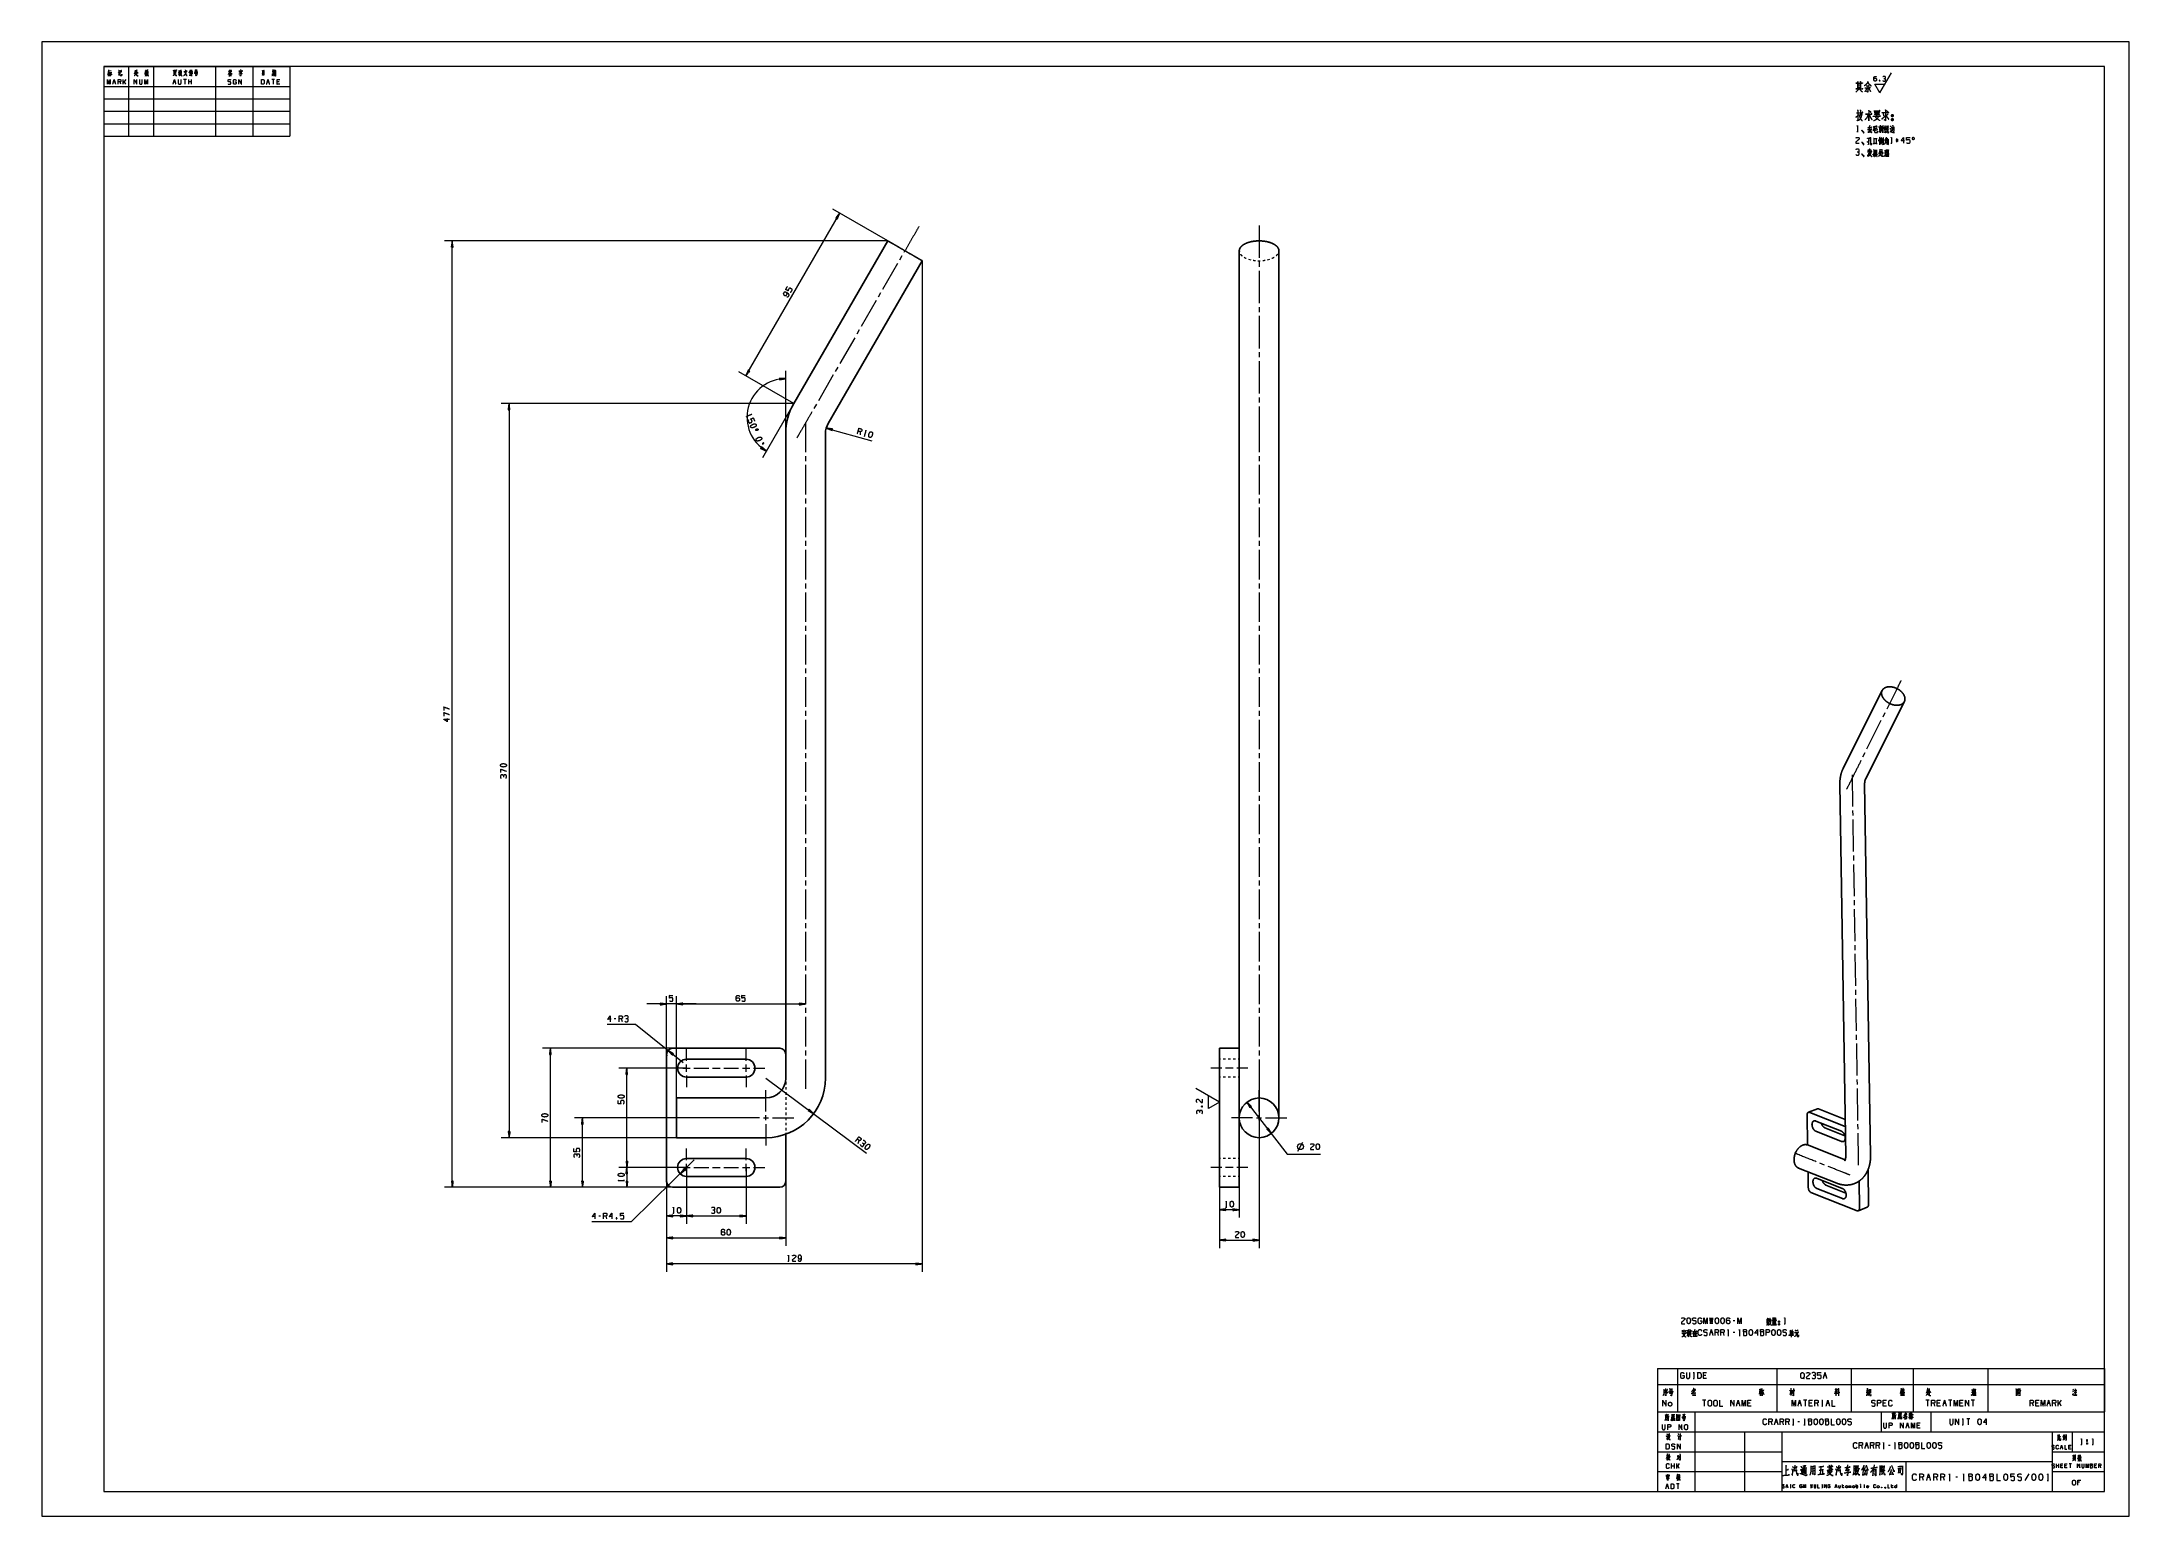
# Model space of a CAD drawing. Header units: millimetres. Extents: x 0 to 841, y 0 to 594.
import ezdxf

# ---------------------------------------------------------------- set-up
doc = ezdxf.new("R2010")
doc.units = ezdxf.units.MM
doc.layers.add('101', color=7, linetype='Continuous', true_color=0xffffff)

msp = doc.modelspace()

# ---------------------------------------------------------------- linework, layer by layer
at = {"layer": '101', "color": 133, "linetype": 'Continuous', "lineweight": 18}
for p, q in [((841, 594), (0, 594)), ((0, 594), (0, 0)), ((841, 0), (841, 594)), ((25, 584), (25, 556)), ((25, 584), (100, 584)), ((25, 584), (25, 10)), ((25, 584), (100, 584)), ((831, 584), (25, 584)), ((25, 584), (100, 584)), ((35, 584), (35, 556)), ((45, 584), (45, 556)), ((70, 584), (70, 556)), ((85, 584), (85, 556)), ((100, 584), (100, 556)), ((831, 10), (831, 584)), ((25, 576), (100, 576)), ((25, 571), (100, 571)), ((25, 566), (100, 566)), ((25, 561), (100, 561)), ((25, 556), (100, 556)), ((651, 42), (651, 10)), ((651, 42), (831, 42)), ((651, 34), (831, 34)), ((666, 42), (666, 10)), ((686, 34), (686, 10)), ((701, 34), (701, 10)), ((741, 42), (741, 34)), ((761, 42), (761, 34)), ((810, 34), (810, 10)), ((818, 34), (818, 26)), ((651, 26), (701, 26)), ((810, 26), (831, 26)), ((651, 18), (701, 18)), ((701, 22), (810, 22)), ((751, 22), (751, 10)), ((810, 18), (831, 18)), ((25, 10), (831, 10)), ((651, 10), (831, 10)), ((0, 0), (841, 0))]:
    msp.add_line(p, q, dxfattribs=at)
at = {"layer": '101', "color": 72, "linetype": 'Continuous', "lineweight": 18}
for p, q in [((26.57, 581.85), (27.19, 581.97)), ((26.93, 581.62), (27.15, 581.35)), ((27.22, 581.66), (28.18, 581.81)), ((27.36, 582.28), (27.94, 582.41)), ((41.57, 581.89), (42.36, 582.05)), ((42.47, 581.83), (43.02, 581.95)), ((53.4, 581.76), (53.93, 581.85)), ((55.14, 580.54), (55.6, 581.1)), ((75.48, 582.24), (75.9, 582.3)), ((75.58, 582.22), (75.68, 581.91)), ((76.06, 581.31), (75.59, 581.23)), ((76.05, 582.18), (76.58, 582.28)), ((76.21, 582.16), (76.34, 581.83)), ((92.79, 582.1), (93.66, 582.22)), ((93.07, 581.74), (93.34, 581.81)), ((93.09, 581.39), (93.32, 581.45)), ((93.83, 581.72), (94.08, 581.79)), ((28.89, 577.84), (29.45, 577.84)), ((31.85, 576.85), (31.57, 577.84)), ((32.86, 576.85), (32.86, 578.81)), ((33.82, 578.81), (32.86, 577.45)), ((33.82, 576.85), (33.27, 578.03)), ((53.17, 577.84), (53.72, 577.84)), ((58.25, 578.81), (57.13, 578.81)), ((57.69, 578.81), (57.69, 576.85)), ((59.25, 576.85), (59.25, 578.81)), ((60.37, 577.84), (59.25, 577.84)), ((60.37, 576.85), (60.37, 578.81)), ((90.88, 577.84), (91.43, 577.84)), ((93.83, 578.81), (92.72, 578.81)), ((93.28, 578.81), (93.28, 576.85)), ((95.68, 577.84), (94.84, 577.84)), ((731.09, 565.31), (731.99, 565.31)), ((731.99, 564.52), (733.13, 564.52)), ((731.3, 557.87), (731.73, 557.87)), ((740.37, 559.27), (741.04, 559.29)), ((740.73, 558.64), (741.04, 557.87)), ((741.33, 559.97), (741.47, 559.82)), ((741.38, 559.87), (741.38, 557.99)), ((741.66, 560.32), (741.8, 560.17)), ((741.7, 555.43), (741.95, 555.36)), ((743.69, 555.21), (743.36, 554.73)), ((744.55, 559.02), (744.87, 559.02)), ((744.7, 560.09), (744.91, 559.69)), ((736.16, 549.27), (736.83, 549.27)), ((738.1, 550.39), (739.19, 550.39)), ((738.11, 549.49), (739.19, 549.49)), ((738.18, 550.12), (738.38, 549.69)), ((738.66, 550.29), (738.66, 548.54)), ((739.02, 550.12), (738.84, 549.69)), ((739.19, 550.52), (739.19, 549.29)), ((740.37, 554.71), (740.37, 552.53)), ((740.44, 549.89), (740.87, 549.89)), ((740.57, 552.81), (741.22, 553.23)), ((740.94, 554.33), (740.94, 553.06)), ((741.06, 554.76), (741.24, 554.26)), ((742.72, 550.17), (742.72, 548.34)), ((742.77, 553.48), (743.89, 553.48)), ((742.81, 554.03), (743.9, 554.03)), ((742.91, 555.01), (743.6, 555.01)), ((743.16, 549.69), (743.94, 549.69)), ((744.96, 553.11), (745.39, 553.11)), ((747.94, 554.31), (746.94, 554.31)), ((747.11, 554.78), (747.79, 553.83)), ((747.77, 554.78), (747.11, 553.83)), ((747.43, 553.58), (747.43, 555.01)), ((283.78, 443.2), (283.95, 442.81)), ((329.86, 435.63), (329.86, 436.88)), ((331.2, 435.26), (331.61, 435.14)), ((231.31, 200.44), (230.64, 200.44)), ((233.92, 199.24), (233.59, 200.44)), ((467.17, 164.98), (467.6, 165.14)), ((328.86, 150.18), (329.31, 151.35)), ((506.06, 147.06), (508.06, 150.71)), ((234.63, 135.03), (234.63, 135.46)), ((225.1, 120.95), (224.42, 120.95)), ((227.71, 119.75), (227.37, 120.95)), ((231.5, 120.2), (231.66, 119.78)), ((254.27, 122.06), (254.69, 122.06)), ((476.95, 124.56), (477.38, 124.56)), ((300.6, 102.77), (301.02, 102.77)), ((682.06, 78.78), (681.39, 78.78)), ((694.89, 78), (695.81, 78)), ((695.24, 78.88), (694.92, 78.38)), ((695.05, 79.58), (695.21, 79.23)), ((695.47, 78.85), (695.75, 78.53)), ((695.79, 79.63), (695.56, 79.23)), ((702, 77.58), (702.42, 77.58)), ((660.94, 74.64), (662.31, 74.64)), ((661.5, 75.16), (661.61, 74.86)), ((662.4, 74.91), (662.23, 74.16)), ((664.34, 73.26), (663.97, 73.04)), ((672.28, 74.01), (672.95, 74.01)), ((675.57, 72.81), (675.23, 74.01)), ((677.84, 72.81), (677.51, 74.01)), ((679.24, 72.81), (679.66, 72.81)), ((682.06, 74.01), (681.39, 74.01)), ((683.79, 72.81), (684.21, 72.81)), ((704.33, 73.36), (705.41, 73.36)), ((704.35, 73.89), (705.41, 73.89)), ((704.37, 74.46), (705.41, 74.46)), ((704.44, 75.14), (704.67, 74.59)), ((704.86, 74.44), (704.86, 72.19)), ((705.41, 74.56), (705.41, 73.29)), ((651, 59.46), (659, 59.46)), ((651, 59.46), (651, 53.11)), ((659, 59.46), (699, 59.46)), ((659, 59.46), (659, 53.11)), ((699, 59.46), (729, 59.46)), ((699, 59.46), (699, 53.11)), ((729, 59.46), (754, 59.46)), ((729, 59.46), (729, 53.11)), ((754, 59.46), (784, 59.46)), ((754, 59.46), (754, 53.11)), ((784, 59.46), (831, 59.46)), ((784, 59.46), (784, 53.11)), ((831, 59.46), (831, 53.11)), ((651, 53.11), (659, 53.11)), ((651, 53.11), (651, 42)), ((655.84, 51.23), (656.76, 51.23)), ((655.84, 50.53), (656.76, 50.53)), ((656.78, 51.45), (656.78, 50.3)), ((659, 53.11), (659, 42)), ((659, 53.11), (699, 53.11)), ((665.23, 50.65), (665.55, 50.17)), ((665.35, 57.85), (665.68, 57.85)), ((665.35, 55.48), (665.68, 55.48)), ((665.52, 57.85), (665.52, 55.48)), ((670.41, 56.68), (669.41, 56.68)), ((692.35, 51.08), (692.35, 48.55)), ((692.78, 50.68), (693.56, 50.68)), ((693.63, 50.98), (693.45, 50.35)), ((699, 53.11), (729, 53.11)), ((699, 53.11), (699, 42)), ((704.6, 50.62), (704.21, 49.08)), ((718.09, 56.68), (718.76, 56.68)), ((722.49, 51.18), (722.62, 50.6)), ((723.15, 51.18), (722.94, 50.53)), ((723.33, 51.2), (723.61, 50.62)), ((729, 53.11), (729, 42)), ((729, 53.11), (754, 53.11)), ((735.15, 50.65), (735.82, 50.65)), ((736.1, 51.03), (736.7, 51.03)), ((736.7, 51.25), (736.7, 49.55)), ((749.02, 50.6), (748.74, 49.45)), ((754, 53.11), (784, 53.11)), ((754, 53.11), (754, 42)), ((759.6, 50.68), (760.03, 50.68)), ((777.81, 50.95), (777.81, 49.13)), ((778.25, 50.48), (779.03, 50.48)), ((784, 53.11), (831, 53.11)), ((784, 53.11), (784, 42)), ((795.52, 51.1), (795.87, 51.1)), ((796.17, 50.6), (796.17, 48.53)), ((796.84, 51.45), (797.02, 51.3)), ((818.12, 50.6), (818.42, 50.13)), ((818.21, 51.3), (818.51, 50.75)), ((831, 53.11), (831, 42)), ((656.05, 50.08), (655.84, 49.38)), ((655.89, 49.65), (656.78, 49.65)), ((670.45, 46.74), (669.11, 46.74)), ((669.78, 46.74), (669.78, 44.36)), ((683.1, 45.56), (683.77, 45.56)), ((688.33, 45.56), (687.32, 45.56)), ((691.88, 50.4), (692.64, 50.4)), ((692.21, 50.35), (691.95, 49.13)), ((692.39, 50.17), (692.6, 49.7)), ((692.87, 50.13), (692.55, 49)), ((692.8, 50.17), (692.94, 49.95)), ((693.38, 50.08), (693.79, 48.98)), ((704.74, 50.35), (705.04, 49.9)), ((707.86, 45.56), (708.53, 45.56)), ((711.14, 46.74), (709.8, 46.74)), ((710.47, 46.74), (710.47, 44.36)), ((713.08, 45.56), (712.08, 45.56)), ((715.7, 44.36), (715.36, 45.56)), ((717.12, 46.74), (717.46, 46.74)), ((717.12, 44.36), (717.46, 44.36)), ((717.3, 46.74), (717.3, 44.36)), ((719.24, 45.56), (719.91, 45.56)), ((722.72, 50.25), (722.32, 49.17)), ((722.37, 50.25), (723.18, 50.25)), ((722.87, 50.25), (723.18, 49.77)), ((723.31, 50.38), (723.52, 49.92)), ((735.06, 49.95), (735.87, 49.95)), ((742.85, 45.56), (741.84, 45.56)), ((760.45, 46.74), (759.11, 46.74)), ((759.78, 46.74), (759.78, 44.36)), ((762.73, 44.36), (762.39, 45.56)), ((764.67, 45.56), (763.66, 45.56)), ((766.27, 45.56), (766.94, 45.56)), ((769.56, 46.74), (768.21, 46.74)), ((768.88, 46.74), (768.88, 44.36)), ((773.77, 45.56), (772.76, 45.56)), ((778.66, 46.74), (777.32, 46.74)), ((777.99, 46.74), (777.99, 44.36)), ((802.37, 44.36), (802.04, 45.56)), ((804.31, 45.56), (803.31, 45.56)), ((808.19, 45.56), (808.87, 45.56)), ((811.48, 44.36), (811.14, 45.56)), ((813.58, 46.74), (812.41, 45.09)), ((812.41, 44.36), (812.41, 46.74)), ((813.58, 44.36), (812.91, 45.79)), ((651, 42), (659, 42)), ((656.97, 38.94), (657.52, 39.09)), ((657.27, 40.33), (657.26, 39.02)), ((659, 42), (699, 42)), ((697.17, 36.88), (696.83, 38.08)), ((698.44, 38.08), (699.11, 38.08)), ((699, 42), (729, 42)), ((701.72, 36.88), (701.38, 38.08)), ((704, 36.88), (703.66, 38.08)), ((705.39, 36.88), (705.81, 36.88)), ((708.21, 38.08), (707.54, 38.08)), ((709.94, 36.88), (710.37, 36.88)), ((729, 42), (754, 42)), ((748.4, 39.55), (748.95, 39.71)), ((748.7, 40.95), (748.68, 39.64)), ((751.37, 36.54), (751.96, 36.54)), ((752.19, 40.66), (752.91, 40.86)), ((754, 42), (784, 42)), ((756.48, 36.54), (755.59, 36.54)), ((773.72, 39.25), (774.06, 39.25)), ((773.72, 36.88), (774.06, 36.88)), ((773.9, 39.25), (773.9, 36.88)), ((776.84, 39.25), (775.5, 39.25)), ((776.17, 39.25), (776.17, 36.88)), ((784, 42), (831, 42)), ((733.59, 27.35), (733.26, 28.55)), ((734.86, 28.55), (735.53, 28.55)), ((738.14, 27.35), (737.81, 28.55)), ((740.42, 27.35), (740.08, 28.55)), ((741.81, 27.35), (742.24, 27.35)), ((744.64, 28.55), (743.97, 28.55)), ((746.37, 27.35), (746.79, 27.35)), ((812.26, 31.78), (812.58, 31.9)), ((813.52, 27.84), (813.96, 27.84)), ((817.35, 27.84), (816.69, 27.84)), ((821.51, 28.84), (821.94, 28.84)), ((823.82, 29.56), (823.82, 29.09)), ((823.82, 29.56), (824.16, 29.56)), ((826.06, 28.84), (826.49, 28.84)), ((655.1, 24.43), (654.54, 24.28)), ((654.9, 24.18), (655.11, 23.91)), ((656.65, 19.22), (656.65, 21.19)), ((657.76, 20.22), (656.65, 20.22)), ((657.76, 19.22), (657.76, 21.19)), ((658.77, 19.22), (658.77, 21.19)), ((659.73, 21.19), (658.77, 19.82)), ((659.73, 19.22), (659.18, 20.4)), ((706.12, 18.97), (707.02, 19.22)), ((709.73, 18.7), (710.51, 18.87)), ((709.73, 18.08), (710.56, 18.28)), ((712.95, 18.18), (714.07, 18.46)), ((714.02, 19.28), (712.97, 19.01)), ((716.73, 19.91), (716.46, 16.9)), ((719.77, 19.08), (721.14, 19.32)), ((723.8, 18.97), (724.7, 19.22)), ((730.5, 19.28), (730.11, 19.22)), ((730.48, 18.53), (730.11, 18.42)), ((738.65, 18.18), (737.79, 18.08)), ((737.79, 17.42), (738.65, 17.53)), ((739.33, 19.73), (739.14, 19.63)), ((741.92, 19.53), (741.4, 19.46)), ((800.48, 17.05), (799, 14.43)), ((811.72, 19.53), (811.72, 21.1)), ((812.61, 20.32), (811.72, 20.32)), ((812.61, 19.53), (812.61, 21.1)), ((814.08, 20.32), (813.41, 20.32)), ((815.78, 20.32), (815.11, 20.32)), ((817.7, 21.1), (816.81, 21.1)), ((817.25, 21.1), (817.25, 19.53)), ((820.26, 23.91), (821.05, 24.07)), ((821.16, 23.85), (821.7, 23.97)), ((827.66, 20.32), (826.99, 20.32)), ((829.58, 19.53), (829.36, 20.32)), ((654.58, 12.07), (655.14, 12.07)), ((654.8, 15.56), (655.33, 15.64)), ((659.66, 13.05), (658.54, 13.05)), ((659.17, 16.24), (658.6, 16.12)), ((658.97, 15.95), (659.16, 15.71)), ((659.1, 13.05), (659.1, 11.08)), ((702.89, 12.12), (703.26, 12.12)), ((704.39, 12.76), (704.58, 12.76)), ((704.39, 11.45), (704.58, 11.45)), ((704.49, 12.76), (704.49, 11.45)), ((717.12, 12.76), (717.31, 12.76)), ((717.12, 11.45), (717.31, 11.45)), ((717.22, 12.76), (717.22, 11.45)), ((722.69, 12.12), (723.06, 12.12)), ((725.33, 12.32), (726.07, 12.32)), ((728.16, 11.45), (728.16, 12.32)), ((730.99, 11.8), (730.99, 12.76)), ((732.78, 12.32), (732.78, 11.45)), ((734.19, 12.78), (734.19, 11.45)), ((745.13, 12.32), (745.87, 12.32)), ((758.05, 14.43), (757.68, 15.75)), ((759.77, 15.75), (760.51, 15.75)), ((763.71, 14.43), (763.34, 15.75)), ((766.54, 14.43), (766.16, 15.75)), ((768.39, 14.43), (768.86, 14.43)), ((771.82, 15.75), (771.08, 15.75)), ((774.05, 14.43), (774.51, 14.43)), ((807.99, 14.43), (808.46, 14.43)), ((821, 13.74), (820.31, 13.74))]:
    msp.add_line(p, q, dxfattribs=at)
at = {"layer": '101', "color": 43, "linetype": 'Continuous', "lineweight": 18}
for p, q in [((740.57, 573.44), (745.18, 581.44)), ((738.55, 576.94), (742.59, 576.94)), ((740.57, 573.44), (738.55, 576.94)), ((740.39, 578.53), (740.51, 578.19))]:
    msp.add_line(p, q, dxfattribs=at)
at = {"layer": '101', "color": 22, "linetype": 'Continuous', "lineweight": 18}
for p, q in [((283.63, 459.39), (321.49, 524.96)), ((340.82, 513.8), (318.74, 526.55)), ((321.49, 524.96), (319.93, 522.93)), ((319.93, 522.93), (319.95, 522.95)), ((319.93, 522.93), (319.95, 522.95)), ((319.93, 522.93), (320.51, 522.59)), ((319.97, 522.9), (320.18, 523.26)), ((320.02, 522.88), (320.42, 523.57)), ((320.06, 522.85), (320.66, 523.88)), ((320.11, 522.82), (320.89, 524.19)), ((320.15, 522.8), (321.13, 524.5)), ((320.19, 522.77), (321.37, 524.81)), ((320.24, 522.75), (321.41, 524.78)), ((320.28, 522.72), (321.26, 524.42)), ((320.33, 522.7), (321.11, 524.06)), ((320.37, 522.67), (320.96, 523.7)), ((320.41, 522.65), (320.82, 523.34)), ((320.46, 522.62), (320.67, 522.98)), ((320.5, 522.6), (320.52, 522.62)), ((320.5, 522.6), (320.52, 522.62)), ((320.51, 522.59), (321.49, 524.96)), ((340.82, 513.8), (162.23, 513.8)), ((165.4, 513.8), (165.07, 511.26)), ((165.33, 511.26), (165.33, 513.22)), ((165.38, 511.26), (165.38, 513.6)), ((165.74, 511.26), (165.4, 513.8)), ((165.4, 132.51), (165.4, 513.8)), ((165.43, 511.26), (165.43, 513.6)), ((165.48, 511.26), (165.48, 513.22)), ((165.07, 511.26), (165.07, 511.29)), ((165.07, 511.26), (165.07, 511.29)), ((165.07, 511.26), (165.74, 511.26)), ((165.12, 511.26), (165.12, 511.67)), ((165.17, 511.26), (165.17, 512.06)), ((165.22, 511.26), (165.22, 512.45)), ((165.28, 511.26), (165.28, 512.83)), ((165.53, 511.26), (165.53, 512.83)), ((165.58, 511.26), (165.58, 512.45)), ((165.63, 511.26), (165.63, 512.06)), ((165.68, 511.26), (165.68, 511.67)), ((165.73, 511.26), (165.73, 511.29)), ((165.73, 511.26), (165.73, 511.29)), ((354.68, 505.8), (354.68, 98.5)), ((302.97, 448.23), (280.88, 460.98)), ((284.61, 461.76), (283.63, 459.39)), ((283.63, 459.39), (285.19, 461.42)), ((284.88, 461.6), (283.7, 459.57)), ((284.92, 461.58), (283.75, 459.55)), ((284.83, 461.63), (283.85, 459.93)), ((284.97, 461.55), (283.98, 459.85)), ((284.79, 461.65), (284, 460.29)), ((284.75, 461.68), (284.15, 460.65)), ((285.01, 461.53), (284.22, 460.16)), ((284.7, 461.71), (284.3, 461.01)), ((284.66, 461.73), (284.45, 461.37)), ((285.05, 461.5), (284.46, 460.47)), ((284.61, 461.76), (284.6, 461.73)), ((284.61, 461.76), (284.6, 461.73)), ((285.19, 461.42), (284.61, 461.76)), ((285.1, 461.48), (284.7, 460.78)), ((285.14, 461.45), (284.93, 461.09)), ((285.19, 461.43), (285.17, 461.4)), ((285.19, 461.43), (285.17, 461.4)), ((297.2, 458.51), (297.23, 458.51)), ((297.2, 458.51), (297.23, 457.85)), ((297.2, 458.51), (297.23, 458.51)), ((299.75, 458.28), (297.2, 458.51)), ((297.2, 458.46), (297.62, 458.48)), ((297.2, 458.41), (298.01, 458.44)), ((297.21, 458.36), (298.39, 458.41)), ((297.21, 458.31), (298.78, 458.37)), ((297.21, 458.26), (299.17, 458.34)), ((297.21, 458.21), (299.56, 458.3)), ((297.21, 458.15), (299.56, 458.25)), ((297.22, 458.1), (299.18, 458.18)), ((297.22, 458.05), (298.79, 458.12)), ((297.22, 458), (298.41, 458.05)), ((297.22, 457.95), (298.03, 457.98)), ((297.22, 457.9), (297.64, 457.92)), ((297.23, 457.85), (299.75, 458.28)), ((297.23, 457.85), (297.26, 457.85)), ((297.23, 457.85), (297.26, 457.85)), ((299.75, 436.23), (299.75, 461.46)), ((302.97, 448.23), (185.11, 448.23)), ((188.29, 448.23), (187.95, 445.69)), ((188.01, 445.69), (188.01, 446.11)), ((188.06, 445.69), (188.06, 446.49)), ((188.11, 445.69), (188.11, 446.88)), ((188.16, 445.69), (188.16, 447.26)), ((188.21, 445.69), (188.21, 447.65)), ((188.26, 445.69), (188.26, 448.03)), ((188.29, 448.23), (188.29, 152.51)), ((188.62, 445.69), (188.29, 448.23)), ((188.31, 445.69), (188.31, 448.03)), ((188.37, 445.69), (188.37, 447.65)), ((188.42, 445.69), (188.42, 447.26)), ((188.47, 445.69), (188.47, 446.88)), ((188.52, 445.69), (188.52, 446.49)), ((188.57, 445.69), (188.57, 446.11)), ((302.97, 448.23), (290.35, 426.38)), ((187.95, 445.69), (188.62, 445.69)), ((187.96, 445.69), (187.96, 445.72)), ((187.96, 445.69), (187.96, 445.72)), ((188.62, 445.69), (188.62, 445.72)), ((188.62, 445.69), (188.62, 445.72)), ((316.05, 438.4), (334.37, 433.23)), ((316.05, 438.4), (318.41, 437.39)), ((318.59, 438.03), (316.05, 438.4)), ((318.49, 437.69), (316.23, 438.33)), ((318.5, 437.74), (316.25, 438.38)), ((318.48, 437.64), (316.59, 438.17)), ((318.52, 437.79), (316.63, 438.32)), ((318.46, 437.59), (316.95, 438.02)), ((318.53, 437.84), (317.02, 438.26)), ((318.45, 437.54), (317.3, 437.87)), ((318.55, 437.88), (317.4, 438.21)), ((318.43, 437.49), (317.66, 437.71)), ((318.56, 437.93), (317.79, 438.15)), ((318.42, 437.44), (318.02, 437.56)), ((318.57, 437.98), (318.17, 438.1)), ((318.41, 437.4), (318.38, 437.4)), ((318.41, 437.4), (318.38, 437.4)), ((318.41, 437.39), (318.59, 438.03)), ((318.59, 438.03), (318.56, 438.04)), ((318.59, 438.03), (318.56, 438.04)), ((289.97, 430.77), (289.61, 430.2)), ((289.61, 430.2), (291.94, 429.13)), ((289.62, 430.21), (289.64, 430.19)), ((289.62, 430.21), (289.64, 430.19)), ((289.64, 430.25), (290, 430.03)), ((289.67, 430.29), (290.35, 429.86)), ((289.7, 430.33), (290.7, 429.7)), ((289.72, 430.38), (291.06, 429.54)), ((289.75, 430.42), (291.41, 429.37)), ((289.78, 430.46), (291.76, 429.21)), ((289.81, 430.51), (291.79, 429.25)), ((289.83, 430.55), (291.49, 429.5)), ((289.86, 430.59), (291.19, 429.75)), ((289.89, 430.64), (290.89, 430)), ((289.91, 430.68), (290.59, 430.25)), ((289.94, 430.72), (290.29, 430.5)), ((291.94, 429.13), (289.97, 430.77)), ((289.97, 430.76), (290, 430.75)), ((289.97, 430.76), (290, 430.75)), ((263.69, 206.37), (243.81, 206.37)), ((249.21, 206.7), (249.24, 206.7)), ((249.21, 206.7), (249.24, 206.7)), ((251.75, 206.37), (249.21, 206.7)), ((249.21, 206.7), (249.21, 206.03)), ((249.21, 206.65), (249.63, 206.65)), ((249.21, 206.6), (250.01, 206.6)), ((249.21, 206.55), (250.4, 206.55)), ((249.21, 206.49), (250.79, 206.49)), ((249.21, 206.44), (251.17, 206.44)), ((249.21, 206.39), (251.56, 206.39)), ((249.21, 206.03), (251.75, 206.37)), ((249.21, 206.34), (251.56, 206.34)), ((249.21, 206.29), (251.17, 206.29)), ((249.21, 206.24), (250.79, 206.24)), ((249.21, 206.19), (250.4, 206.19)), ((249.21, 206.14), (250.01, 206.14)), ((249.21, 206.09), (249.63, 206.09)), ((249.21, 206.04), (249.24, 206.04)), ((249.21, 206.04), (249.24, 206.04)), ((251.75, 186.11), (251.75, 209.54)), ((255.75, 160.51), (255.75, 209.54)), ((255.75, 160.51), (255.75, 209.54)), ((258.29, 206.7), (255.75, 206.37)), ((258.29, 206.7), (255.75, 206.37)), ((255.75, 206.37), (307.75, 206.37)), ((255.75, 206.37), (258.29, 206.03)), ((255.75, 206.37), (258.29, 206.03)), ((258.29, 206.39), (255.94, 206.39)), ((258.29, 206.39), (255.94, 206.39)), ((258.29, 206.34), (255.94, 206.34)), ((258.29, 206.34), (255.94, 206.34)), ((258.29, 206.44), (256.33, 206.44)), ((258.29, 206.44), (256.33, 206.44)), ((258.29, 206.29), (256.33, 206.29)), ((258.29, 206.29), (256.33, 206.29)), ((258.29, 206.49), (256.72, 206.49)), ((258.29, 206.49), (256.72, 206.49)), ((258.29, 206.24), (256.72, 206.24)), ((258.29, 206.24), (256.72, 206.24)), ((258.29, 206.55), (257.1, 206.55)), ((258.29, 206.55), (257.1, 206.55)), ((258.29, 206.19), (257.1, 206.19)), ((258.29, 206.19), (257.1, 206.19)), ((258.29, 206.6), (257.49, 206.6)), ((258.29, 206.6), (257.49, 206.6)), ((258.29, 206.14), (257.49, 206.14)), ((258.29, 206.14), (257.49, 206.14)), ((258.29, 206.65), (257.87, 206.65)), ((258.29, 206.65), (257.87, 206.65)), ((258.29, 206.09), (257.87, 206.09)), ((258.29, 206.09), (257.87, 206.09)), ((258.29, 206.7), (258.26, 206.7)), ((258.29, 206.7), (258.26, 206.7)), ((258.29, 206.7), (258.26, 206.7)), ((258.29, 206.7), (258.26, 206.7)), ((258.29, 206.04), (258.26, 206.04)), ((258.29, 206.04), (258.26, 206.04)), ((258.29, 206.04), (258.26, 206.04)), ((258.29, 206.04), (258.26, 206.04)), ((258.29, 206.03), (258.29, 206.7)), ((258.29, 206.03), (258.29, 206.7)), ((307.75, 206.37), (305.21, 206.7)), ((305.21, 206.7), (305.21, 206.03)), ((305.21, 206.7), (305.24, 206.7)), ((305.21, 206.7), (305.24, 206.7)), ((305.21, 206.65), (305.63, 206.65)), ((305.21, 206.6), (306.01, 206.6)), ((305.21, 206.55), (306.4, 206.55)), ((305.21, 206.49), (306.79, 206.49)), ((305.21, 206.44), (307.17, 206.44)), ((305.21, 206.39), (307.56, 206.39)), ((305.21, 206.03), (307.75, 206.37)), ((305.21, 206.34), (307.56, 206.34)), ((305.21, 206.29), (307.17, 206.29)), ((305.21, 206.24), (306.79, 206.24)), ((305.21, 206.19), (306.4, 206.19)), ((305.21, 206.14), (306.01, 206.14)), ((305.21, 206.09), (305.63, 206.09)), ((305.21, 206.04), (305.24, 206.04)), ((305.21, 206.04), (305.24, 206.04)), ((239.18, 198.15), (227.85, 198.15)), ((258.47, 182.65), (239.18, 198.15)), ((254.15, 188.51), (201.78, 188.51)), ((204.96, 188.51), (204.62, 185.97)), ((204.62, 185.97), (205.29, 185.97)), ((204.63, 185.97), (204.63, 186.01)), ((204.63, 185.97), (204.63, 186.01)), ((204.68, 185.97), (204.68, 186.39)), ((204.73, 185.97), (204.73, 186.78)), ((204.78, 185.97), (204.78, 187.16)), ((204.83, 185.97), (204.83, 187.55)), ((204.88, 185.97), (204.88, 187.94)), ((204.93, 185.97), (204.93, 188.32)), ((204.96, 132.51), (204.96, 188.51)), ((205.29, 185.97), (204.96, 188.51)), ((204.98, 185.97), (204.98, 188.32)), ((205.03, 185.97), (205.03, 187.94)), ((205.08, 185.97), (205.08, 187.55)), ((205.13, 185.97), (205.13, 187.16)), ((205.19, 185.97), (205.19, 186.78)), ((205.24, 185.97), (205.24, 186.39)), ((205.29, 185.97), (205.29, 186.01)), ((205.29, 185.97), (205.29, 186.01)), ((252.28, 187.62), (254.05, 185.77)), ((254.47, 186.29), (252.28, 187.62)), ((254.24, 186.01), (252.41, 187.48)), ((254.28, 186.05), (252.45, 187.52)), ((254.21, 185.97), (252.68, 187.2)), ((254.31, 186.09), (252.78, 187.31)), ((254.18, 185.93), (252.95, 186.91)), ((254.34, 186.13), (253.11, 187.11)), ((254.15, 185.89), (253.22, 186.63)), ((254.37, 186.17), (253.44, 186.91)), ((254.12, 185.85), (253.49, 186.35)), ((254.09, 185.81), (253.76, 186.07)), ((254.4, 186.21), (253.78, 186.71)), ((254.05, 185.77), (254.03, 185.79)), ((254.05, 185.77), (254.03, 185.79)), ((254.05, 185.77), (254.47, 186.29)), ((254.44, 186.24), (254.11, 186.51)), ((254.47, 186.28), (254.44, 186.3)), ((254.47, 186.28), (254.44, 186.3)), ((259.75, 180.51), (232.54, 180.51)), ((235.72, 180.51), (235.39, 177.97)), ((235.39, 177.97), (235.39, 178.01)), ((235.39, 177.97), (235.39, 178.01)), ((235.39, 177.97), (236.05, 177.97)), ((235.44, 177.97), (235.44, 178.39)), ((235.49, 177.97), (235.49, 178.78)), ((235.54, 177.97), (235.54, 179.16)), ((235.59, 177.97), (235.59, 179.55)), ((235.64, 177.97), (235.64, 179.94)), ((235.69, 177.97), (235.69, 180.32)), ((235.72, 140.51), (235.72, 180.51)), ((236.05, 177.97), (235.72, 180.51)), ((235.75, 177.97), (235.75, 180.32)), ((235.8, 177.97), (235.8, 179.94)), ((235.85, 177.97), (235.85, 179.55)), ((235.9, 177.97), (235.9, 179.16)), ((235.95, 177.97), (235.95, 178.78)), ((236, 177.97), (236, 178.39)), ((236.05, 177.97), (236.05, 178.01)), ((236.05, 177.97), (236.05, 178.01)), ((291.75, 176.51), (332.21, 146.32)), ((474.44, 163.05), (474.44, 170.67)), ((490.44, 172.14), (490.44, 108.05)), ((280.58, 160.51), (214.66, 160.51)), ((217.84, 160.51), (217.5, 157.97)), ((217.76, 157.97), (217.76, 159.94)), ((217.81, 157.97), (217.81, 160.32)), ((217.84, 132.51), (217.84, 160.51)), ((218.17, 157.97), (217.84, 160.51)), ((217.86, 157.97), (217.86, 160.32)), ((217.91, 157.97), (217.91, 159.94)), ((309.15, 163.95), (308.75, 163.41)), ((308.75, 163.42), (308.78, 163.4)), ((308.75, 163.42), (308.78, 163.4)), ((308.75, 163.41), (310.99, 162.16)), ((308.78, 163.46), (309.12, 163.21)), ((308.81, 163.5), (309.46, 163.02)), ((308.84, 163.54), (309.8, 162.83)), ((308.87, 163.58), (310.14, 162.64)), ((308.9, 163.62), (310.48, 162.45)), ((308.94, 163.66), (310.82, 162.26)), ((308.97, 163.7), (310.85, 162.3)), ((309, 163.74), (310.57, 162.57)), ((309.03, 163.78), (310.29, 162.84)), ((309.06, 163.82), (310.01, 163.11)), ((309.09, 163.86), (309.73, 163.38)), ((309.12, 163.9), (309.45, 163.65)), ((310.99, 162.16), (309.15, 163.95)), ((309.15, 163.94), (309.17, 163.93)), ((309.15, 163.94), (309.17, 163.93)), ((487.37, 165.04), (485.55, 166.85)), ((485.55, 166.85), (486.84, 164.64)), ((485.55, 166.85), (501.77, 145.81)), ((487.08, 164.82), (485.65, 166.68)), ((487.12, 164.85), (485.69, 166.71)), ((487.04, 164.79), (485.84, 166.35)), ((487.16, 164.89), (485.97, 166.44)), ((487, 164.76), (486.04, 166.01)), ((487.2, 164.92), (486.24, 166.16)), ((486.96, 164.73), (486.24, 165.67)), ((486.92, 164.7), (486.43, 165.34)), ((487.24, 164.95), (486.52, 165.89)), ((486.88, 164.67), (486.63, 165)), ((487.28, 164.98), (486.79, 165.62)), ((486.84, 164.64), (486.82, 164.66)), ((486.84, 164.64), (486.82, 164.66)), ((486.84, 164.64), (487.37, 165.04)), ((487.32, 165.01), (487.07, 165.34)), ((487.36, 165.04), (487.34, 165.07)), ((487.36, 165.04), (487.34, 165.07)), ((255.75, 152.51), (185.11, 152.51)), ((188.62, 155.05), (187.95, 155.05)), ((187.95, 155.05), (188.29, 152.51)), ((187.96, 155.05), (187.96, 155.02)), ((187.96, 155.05), (187.96, 155.02)), ((188.01, 155.05), (188.01, 154.64)), ((188.06, 155.05), (188.06, 154.25)), ((188.11, 155.05), (188.11, 153.87)), ((188.16, 155.05), (188.16, 153.48)), ((188.21, 155.05), (188.21, 153.09)), ((188.26, 155.05), (188.26, 152.71)), ((188.29, 152.51), (188.62, 155.05)), ((188.31, 155.05), (188.31, 152.71)), ((188.37, 155.05), (188.37, 153.09)), ((188.42, 155.05), (188.42, 153.48)), ((188.47, 155.05), (188.47, 153.87)), ((188.52, 155.05), (188.52, 154.25)), ((188.57, 155.05), (188.57, 154.64)), ((188.62, 155.05), (188.62, 155.02)), ((188.62, 155.05), (188.62, 155.02)), ((217.5, 157.97), (218.17, 157.97)), ((217.51, 157.97), (217.51, 158.01)), ((217.51, 157.97), (217.51, 158.01)), ((217.56, 157.97), (217.56, 158.39)), ((217.61, 157.97), (217.61, 158.78)), ((217.66, 157.97), (217.66, 159.16)), ((217.71, 157.97), (217.71, 159.55)), ((217.96, 157.97), (217.96, 159.55)), ((218.01, 157.97), (218.01, 159.16)), ((218.06, 157.97), (218.06, 158.78)), ((218.12, 157.97), (218.12, 158.39)), ((218.17, 157.97), (218.17, 158.01)), ((218.17, 157.97), (218.17, 158.01)), ((494.03, 156.39), (493.5, 155.99)), ((493.5, 155.99), (495.32, 154.18)), ((493.51, 155.99), (493.53, 155.96)), ((493.51, 155.99), (493.53, 155.96)), ((493.55, 156.02), (493.8, 155.69)), ((493.59, 156.05), (494.08, 155.41)), ((493.63, 156.08), (494.35, 155.14)), ((493.67, 156.11), (494.63, 154.86)), ((493.71, 156.14), (494.91, 154.59)), ((493.75, 156.17), (495.18, 154.32)), ((493.79, 156.21), (495.22, 154.35)), ((493.83, 156.24), (495.03, 154.68)), ((493.87, 156.27), (494.83, 155.02)), ((493.91, 156.3), (494.64, 155.36)), ((493.95, 156.33), (494.44, 155.69)), ((493.99, 156.36), (494.25, 156.03)), ((494.03, 156.39), (494.05, 156.37)), ((494.03, 156.39), (494.05, 156.37)), ((495.32, 154.18), (494.03, 156.39)), ((235.39, 143.05), (235.72, 140.51)), ((236.05, 143.05), (235.39, 143.05)), ((235.39, 143.05), (235.39, 143.02)), ((235.39, 143.05), (235.39, 143.02)), ((235.44, 143.05), (235.44, 142.64)), ((235.49, 143.05), (235.49, 142.25)), ((235.54, 143.05), (235.54, 141.87)), ((235.59, 143.05), (235.59, 141.48)), ((235.64, 143.05), (235.64, 141.09)), ((235.69, 143.05), (235.69, 140.71)), ((235.72, 140.51), (236.05, 143.05)), ((235.75, 143.05), (235.75, 140.71)), ((235.8, 143.05), (235.8, 141.09)), ((235.85, 143.05), (235.85, 141.48)), ((235.9, 143.05), (235.9, 141.87)), ((235.95, 143.05), (235.95, 142.25)), ((236, 143.05), (236, 142.64)), ((236.05, 143.05), (236.05, 143.02)), ((236.05, 143.05), (236.05, 143.02)), ((262.84, 143.56), (237.52, 118.66)), ((501.77, 145.81), (515.21, 145.81)), ((165.07, 135.05), (165.07, 135.02)), ((165.74, 135.05), (165.07, 135.05)), ((165.07, 135.05), (165.4, 132.51)), ((165.07, 135.05), (165.07, 135.02)), ((165.12, 135.05), (165.12, 134.64)), ((165.17, 135.05), (165.17, 134.25)), ((165.22, 135.05), (165.22, 133.87)), ((165.28, 135.05), (165.28, 133.48)), ((165.33, 135.05), (165.33, 133.09)), ((165.38, 135.05), (165.38, 132.71)), ((165.4, 132.51), (165.74, 135.05)), ((165.43, 135.05), (165.43, 132.71)), ((165.48, 135.05), (165.48, 133.09)), ((165.53, 135.05), (165.53, 133.48)), ((165.58, 135.05), (165.58, 133.87)), ((165.63, 135.05), (165.63, 134.25)), ((165.68, 135.05), (165.68, 134.64)), ((165.73, 135.05), (165.73, 135.02)), ((165.73, 135.05), (165.73, 135.02)), ((205.29, 135.05), (204.62, 135.05)), ((204.62, 135.05), (204.96, 132.51)), ((204.63, 135.05), (204.63, 135.02)), ((204.63, 135.05), (204.63, 135.02)), ((204.68, 135.05), (204.68, 134.64)), ((204.73, 135.05), (204.73, 134.25)), ((204.78, 135.05), (204.78, 133.87)), ((204.83, 135.05), (204.83, 133.48)), ((204.88, 135.05), (204.88, 133.09)), ((204.93, 135.05), (204.93, 132.71)), ((204.96, 132.51), (205.29, 135.05)), ((204.98, 135.05), (204.98, 132.71)), ((205.03, 135.05), (205.03, 133.09)), ((205.08, 135.05), (205.08, 133.48)), ((205.13, 135.05), (205.13, 133.87)), ((205.19, 135.05), (205.19, 134.25)), ((205.24, 135.05), (205.24, 134.64)), ((205.29, 135.05), (205.29, 135.02)), ((205.29, 135.05), (205.29, 135.02)), ((218.17, 135.05), (217.5, 135.05)), ((217.5, 135.05), (217.84, 132.51)), ((217.51, 135.05), (217.51, 135.02)), ((217.51, 135.05), (217.51, 135.02)), ((217.56, 135.05), (217.56, 134.64)), ((217.61, 135.05), (217.61, 134.25)), ((217.66, 135.05), (217.66, 133.87)), ((217.71, 135.05), (217.71, 133.48)), ((217.76, 135.05), (217.76, 133.09)), ((217.81, 135.05), (217.81, 132.71)), ((217.84, 132.51), (218.17, 135.05)), ((217.86, 135.05), (217.86, 132.71)), ((217.91, 135.05), (217.91, 133.09)), ((217.96, 135.05), (217.96, 133.48)), ((218.01, 135.05), (218.01, 133.87)), ((218.06, 135.05), (218.06, 134.25)), ((218.12, 135.05), (218.12, 134.64)), ((218.17, 135.05), (218.17, 135.02)), ((218.17, 135.05), (218.17, 135.02)), ((259.75, 140.51), (232.54, 140.51)), ((259.75, 140.51), (232.54, 140.51)), ((235.72, 140.51), (235.39, 137.97)), ((235.39, 137.97), (235.39, 138.01)), ((235.39, 137.97), (235.39, 138.01)), ((235.39, 137.97), (236.05, 137.97)), ((235.39, 135.05), (235.39, 135.02)), ((236.05, 135.05), (235.39, 135.05)), ((235.39, 135.05), (235.72, 132.51)), ((235.39, 135.05), (235.39, 135.02)), ((235.44, 137.97), (235.44, 138.39)), ((235.44, 135.05), (235.44, 134.64)), ((235.49, 137.97), (235.49, 138.78)), ((235.49, 135.05), (235.49, 134.25)), ((235.54, 137.97), (235.54, 139.16)), ((235.54, 135.05), (235.54, 133.87)), ((235.59, 137.97), (235.59, 139.55)), ((235.59, 135.05), (235.59, 133.48)), ((235.64, 137.97), (235.64, 139.94)), ((235.64, 135.05), (235.64, 133.09)), ((235.69, 137.97), (235.69, 140.32)), ((235.69, 135.05), (235.69, 132.71)), ((235.72, 140.51), (235.72, 132.51)), ((236.05, 137.97), (235.72, 140.51)), ((235.72, 132.51), (236.05, 135.05)), ((235.75, 137.97), (235.75, 140.32)), ((235.75, 135.05), (235.75, 132.71)), ((235.8, 137.97), (235.8, 139.94)), ((235.8, 135.05), (235.8, 133.09)), ((235.85, 137.97), (235.85, 139.55)), ((235.85, 135.05), (235.85, 133.48)), ((235.9, 137.97), (235.9, 139.16)), ((235.9, 135.05), (235.9, 133.87)), ((235.95, 137.97), (235.95, 138.78)), ((235.95, 135.05), (235.95, 134.25)), ((236, 137.97), (236, 138.39)), ((236, 135.05), (236, 134.64)), ((236.05, 137.97), (236.05, 138.01)), ((236.05, 137.97), (236.05, 138.01)), ((236.05, 135.05), (236.05, 135.02)), ((236.05, 135.05), (236.05, 135.02)), ((251.75, 134.91), (251.75, 98.5)), ((251.75, 134.91), (251.75, 117.8)), ((251.75, 134.91), (251.75, 108.95)), ((258.76, 140.01), (257.18, 137.99)), ((257.18, 137.99), (259.23, 139.53)), ((258.98, 139.79), (257.3, 138.14)), ((259.01, 139.75), (257.34, 138.11)), ((258.94, 139.83), (257.54, 138.45)), ((259.05, 139.72), (257.65, 138.34)), ((258.91, 139.86), (257.78, 138.76)), ((259.08, 139.68), (257.96, 138.58)), ((258.87, 139.9), (258.02, 139.06)), ((258.83, 139.93), (258.26, 139.37)), ((259.12, 139.64), (258.27, 138.81)), ((258.8, 139.97), (258.5, 139.68)), ((259.16, 139.61), (258.58, 139.05)), ((258.76, 140.01), (258.74, 139.98)), ((258.76, 140.01), (258.74, 139.98)), ((259.23, 139.53), (258.76, 140.01)), ((259.19, 139.57), (258.89, 139.28)), ((259.23, 139.54), (259.2, 139.51)), ((259.23, 139.54), (259.2, 139.51)), ((259.75, 140.51), (259.75, 117.8)), ((259.75, 140.51), (259.75, 117.8)), ((283.75, 140.51), (283.75, 117.8)), ((299.75, 134.91), (299.75, 108.95)), ((474.44, 134.91), (474.44, 120.3)), ((474.44, 134.91), (474.44, 108.05)), ((482.44, 134.91), (482.44, 120.3)), ((254.15, 132.51), (162.23, 132.51)), ((254.15, 132.51), (201.78, 132.51)), ((254.15, 132.51), (214.66, 132.51)), ((254.15, 132.51), (232.54, 132.51)), ((237.52, 118.66), (221.63, 118.66)), ((254.29, 121.31), (251.75, 120.97)), ((259.75, 120.97), (251.75, 120.97)), ((251.75, 120.97), (254.29, 120.64)), ((254.29, 121), (251.94, 121)), ((254.29, 120.95), (251.94, 120.95)), ((254.29, 121.05), (252.33, 121.05)), ((254.29, 120.89), (252.33, 120.89)), ((254.29, 121.1), (252.72, 121.1)), ((254.29, 120.84), (252.72, 120.84)), ((254.29, 121.15), (253.1, 121.15)), ((254.29, 120.79), (253.1, 120.79)), ((254.29, 121.2), (253.49, 121.2)), ((254.29, 120.74), (253.49, 120.74)), ((254.29, 121.25), (253.87, 121.25)), ((254.29, 120.69), (253.87, 120.69)), ((254.29, 121.3), (254.26, 121.3)), ((254.29, 121.3), (254.26, 121.3)), ((254.29, 120.64), (254.26, 120.64)), ((254.29, 120.64), (254.26, 120.64)), ((254.29, 120.64), (254.29, 121.31)), ((257.21, 121.31), (257.21, 120.64)), ((259.75, 120.97), (257.21, 121.31)), ((257.21, 121.3), (257.24, 121.3)), ((257.21, 121.3), (257.24, 121.3)), ((257.21, 121.25), (257.63, 121.25)), ((257.21, 121.2), (258.01, 121.2)), ((257.21, 121.15), (258.4, 121.15)), ((257.21, 121.1), (258.79, 121.1)), ((257.21, 121.05), (259.17, 121.05)), ((257.21, 121), (259.56, 121)), ((257.21, 120.64), (259.75, 120.97)), ((257.21, 120.95), (259.56, 120.95)), ((257.21, 120.89), (259.17, 120.89)), ((257.21, 120.84), (258.79, 120.84)), ((257.21, 120.79), (258.4, 120.79)), ((257.21, 120.74), (258.01, 120.74)), ((257.21, 120.69), (257.63, 120.69)), ((257.21, 120.64), (257.24, 120.64)), ((257.21, 120.64), (257.24, 120.64)), ((262.29, 121.31), (259.75, 120.97)), ((259.75, 120.97), (262.29, 120.64)), ((259.75, 120.97), (283.75, 120.97)), ((262.29, 121), (259.94, 121)), ((262.29, 120.95), (259.94, 120.95)), ((262.29, 121.05), (260.33, 121.05)), ((262.29, 120.89), (260.33, 120.89)), ((262.29, 121.1), (260.72, 121.1)), ((262.29, 120.84), (260.72, 120.84)), ((262.29, 121.15), (261.1, 121.15)), ((262.29, 120.79), (261.1, 120.79)), ((262.29, 121.2), (261.49, 121.2)), ((262.29, 120.74), (261.49, 120.74)), ((262.29, 121.25), (261.87, 121.25)), ((262.29, 120.69), (261.87, 120.69)), ((262.29, 121.3), (262.26, 121.3)), ((262.29, 121.3), (262.26, 121.3)), ((262.29, 120.64), (262.26, 120.64)), ((262.29, 120.64), (262.26, 120.64)), ((262.29, 120.64), (262.29, 121.31)), ((281.21, 121.31), (281.21, 120.64)), ((283.75, 120.97), (281.21, 121.31)), ((281.21, 121.3), (281.24, 121.3)), ((281.21, 121.3), (281.24, 121.3)), ((281.21, 121.25), (281.63, 121.25)), ((281.21, 121.2), (282.01, 121.2)), ((281.21, 121.15), (282.4, 121.15)), ((281.21, 121.1), (282.79, 121.1)), ((281.21, 121.05), (283.17, 121.05)), ((281.21, 121), (283.56, 121)), ((281.21, 120.64), (283.75, 120.97)), ((281.21, 120.95), (283.56, 120.95)), ((281.21, 120.89), (283.17, 120.89)), ((281.21, 120.84), (282.79, 120.84)), ((281.21, 120.79), (282.4, 120.79)), ((281.21, 120.74), (282.01, 120.74)), ((281.21, 120.69), (281.63, 120.69)), ((281.21, 120.64), (281.24, 120.64)), ((281.21, 120.64), (281.24, 120.64)), ((476.98, 123.81), (474.44, 123.47)), ((474.44, 123.47), (476.98, 123.14)), ((482.44, 123.47), (474.44, 123.47)), ((476.98, 123.5), (474.63, 123.5)), ((476.98, 123.45), (474.63, 123.45)), ((476.98, 123.55), (475.01, 123.55)), ((476.98, 123.39), (475.01, 123.39)), ((476.98, 123.6), (475.4, 123.6)), ((476.98, 123.34), (475.4, 123.34)), ((476.98, 123.65), (475.79, 123.65)), ((476.98, 123.29), (475.79, 123.29)), ((476.98, 123.7), (476.17, 123.7)), ((476.98, 123.24), (476.17, 123.24)), ((476.98, 123.75), (476.56, 123.75)), ((476.98, 123.19), (476.56, 123.19)), ((476.98, 123.8), (476.94, 123.8)), ((476.98, 123.8), (476.94, 123.8)), ((476.98, 123.14), (476.94, 123.14)), ((476.98, 123.14), (476.94, 123.14)), ((476.98, 123.14), (476.98, 123.81)), ((479.9, 123.81), (479.9, 123.14)), ((482.44, 123.47), (479.9, 123.81)), ((479.9, 123.8), (479.93, 123.8)), ((479.9, 123.8), (479.93, 123.8)), ((479.9, 123.75), (480.31, 123.75)), ((479.9, 123.7), (480.7, 123.7)), ((479.9, 123.65), (481.09, 123.65)), ((479.9, 123.6), (481.47, 123.6)), ((479.9, 123.55), (481.86, 123.55)), ((479.9, 123.5), (482.24, 123.5)), ((479.9, 123.14), (482.44, 123.47)), ((479.9, 123.45), (482.24, 123.45)), ((479.9, 123.39), (481.86, 123.39)), ((479.9, 123.34), (481.47, 123.34)), ((479.9, 123.29), (481.09, 123.29)), ((479.9, 123.24), (480.7, 123.24)), ((479.9, 123.19), (480.31, 123.19)), ((479.9, 123.14), (479.93, 123.14)), ((479.9, 123.14), (479.93, 123.14)), ((254.29, 112.46), (251.75, 112.13)), ((251.75, 112.13), (299.75, 112.13)), ((251.75, 112.13), (254.29, 111.79)), ((254.29, 112.15), (251.94, 112.15)), ((254.29, 112.1), (251.94, 112.1)), ((254.29, 112.2), (252.33, 112.2)), ((254.29, 112.05), (252.33, 112.05)), ((254.29, 112.25), (252.72, 112.25)), ((254.29, 112), (252.72, 112)), ((254.29, 112.3), (253.1, 112.3)), ((254.29, 111.95), (253.1, 111.95)), ((254.29, 112.36), (253.49, 112.36)), ((254.29, 111.9), (253.49, 111.9)), ((254.29, 112.41), (253.87, 112.41)), ((254.29, 111.85), (253.87, 111.85)), ((254.29, 112.46), (254.26, 112.46)), ((254.29, 112.46), (254.26, 112.46)), ((254.29, 111.8), (254.26, 111.8)), ((254.29, 111.8), (254.26, 111.8)), ((254.29, 111.79), (254.29, 112.46)), ((299.75, 112.13), (297.21, 112.46)), ((297.21, 112.46), (297.21, 111.79)), ((297.21, 112.46), (297.24, 112.46)), ((297.21, 112.46), (297.24, 112.46)), ((297.21, 112.41), (297.63, 112.41)), ((297.21, 112.36), (298.01, 112.36)), ((297.21, 112.3), (298.4, 112.3)), ((297.21, 112.25), (298.79, 112.25)), ((297.21, 112.2), (299.17, 112.2)), ((297.21, 112.15), (299.56, 112.15)), ((297.21, 111.79), (299.75, 112.13)), ((297.21, 112.1), (299.56, 112.1)), ((297.21, 112.05), (299.17, 112.05)), ((297.21, 112), (298.79, 112)), ((297.21, 111.95), (298.4, 111.95)), ((297.21, 111.9), (298.01, 111.9)), ((297.21, 111.85), (297.63, 111.85)), ((297.21, 111.8), (297.24, 111.8)), ((297.21, 111.8), (297.24, 111.8)), ((476.98, 111.56), (474.44, 111.22)), ((474.44, 111.22), (490.44, 111.22)), ((474.44, 111.22), (476.98, 110.89)), ((476.98, 111.25), (474.63, 111.25)), ((476.98, 111.2), (474.63, 111.2)), ((476.98, 111.3), (475.01, 111.3)), ((476.98, 111.15), (475.01, 111.15)), ((476.98, 111.35), (475.4, 111.35)), ((476.98, 111.1), (475.4, 111.1)), ((476.98, 111.4), (475.79, 111.4)), ((476.98, 111.05), (475.79, 111.05)), ((476.98, 111.45), (476.17, 111.45)), ((476.98, 110.99), (476.17, 110.99)), ((476.98, 111.5), (476.56, 111.5)), ((476.98, 110.94), (476.56, 110.94)), ((476.98, 111.55), (476.94, 111.55)), ((476.98, 111.55), (476.94, 111.55)), ((476.98, 110.89), (476.94, 110.89)), ((476.98, 110.89), (476.94, 110.89)), ((476.98, 110.89), (476.98, 111.56)), ((487.9, 111.56), (487.9, 110.89)), ((490.44, 111.22), (487.9, 111.56)), ((487.9, 111.55), (487.93, 111.55)), ((487.9, 111.55), (487.93, 111.55)), ((487.9, 111.5), (488.31, 111.5)), ((487.9, 111.45), (488.7, 111.45)), ((487.9, 111.4), (489.09, 111.4)), ((487.9, 111.35), (489.47, 111.35)), ((487.9, 111.3), (489.86, 111.3)), ((487.9, 111.25), (490.24, 111.25)), ((487.9, 110.89), (490.44, 111.22)), ((487.9, 111.2), (490.24, 111.2)), ((487.9, 111.15), (489.86, 111.15)), ((487.9, 111.1), (489.47, 111.1)), ((487.9, 111.05), (489.09, 111.05)), ((487.9, 110.99), (488.7, 110.99)), ((487.9, 110.94), (488.31, 110.94)), ((487.9, 110.89), (487.93, 110.89)), ((487.9, 110.89), (487.93, 110.89)), ((254.29, 102.01), (251.75, 101.67)), ((354.68, 101.67), (251.75, 101.67)), ((251.75, 101.67), (254.29, 101.34)), ((254.29, 101.7), (251.94, 101.7)), ((254.29, 101.65), (251.94, 101.65)), ((254.29, 101.75), (252.33, 101.75)), ((254.29, 101.6), (252.33, 101.6)), ((254.29, 101.8), (252.72, 101.8)), ((254.29, 101.55), (252.72, 101.55)), ((254.29, 101.85), (253.1, 101.85)), ((254.29, 101.5), (253.1, 101.5)), ((254.29, 101.9), (253.49, 101.9)), ((254.29, 101.45), (253.49, 101.45)), ((254.29, 101.95), (253.87, 101.95)), ((254.29, 101.39), (253.87, 101.39)), ((254.29, 102), (254.26, 102)), ((254.29, 102), (254.26, 102)), ((254.29, 101.34), (254.26, 101.34)), ((254.29, 101.34), (254.26, 101.34)), ((254.29, 101.34), (254.29, 102.01)), ((354.68, 101.67), (352.14, 102.01)), ((352.14, 102.01), (352.14, 101.34)), ((352.14, 102), (352.17, 102)), ((352.14, 102), (352.17, 102)), ((352.14, 101.95), (352.56, 101.95)), ((352.14, 101.9), (352.94, 101.9)), ((352.14, 101.85), (353.33, 101.85)), ((352.14, 101.8), (353.71, 101.8)), ((352.14, 101.75), (354.1, 101.75)), ((352.14, 101.7), (354.49, 101.7)), ((352.14, 101.34), (354.68, 101.67)), ((352.14, 101.65), (354.49, 101.65)), ((352.14, 101.6), (354.1, 101.6)), ((352.14, 101.55), (353.71, 101.55)), ((352.14, 101.5), (353.33, 101.5)), ((352.14, 101.45), (352.94, 101.45)), ((352.14, 101.39), (352.56, 101.39)), ((352.14, 101.34), (352.17, 101.34)), ((352.14, 101.34), (352.17, 101.34))]:
    msp.add_line(p, q, dxfattribs=at)
at = {"layer": '101', "color": 203, "linetype": 'Continuous', "lineweight": 25}
for p, q in [((340.82, 513.8), (302.97, 448.23)), ((316.82, 440.23), (354.68, 505.8)), ((482.44, 509.8), (482.44, 444.23)), ((498.44, 444.23), (498.44, 509.8)), ((299.75, 436.23), (299.75, 176.51)), ((315.75, 176.51), (315.75, 436.23)), ((482.44, 436.23), (482.44, 188.52)), ((498.44, 176.51), (498.44, 436.23)), ((741.45, 332.66), (725.77, 301.34)), ((734.71, 296.87), (750.39, 328.19)), ((724.4, 294.78), (726.79, 145.21)), ((736.78, 145.37), (734.39, 294.94)), ((251.75, 134.91), (251.75, 186.11)), ((254.15, 188.51), (297.35, 188.51)), ((299.75, 186.11), (299.75, 176.51)), ((474.44, 188.51), (482.44, 188.51)), ((474.44, 134.91), (474.44, 186.11)), ((482.44, 134.91), (482.44, 186.11)), ((259.75, 184.11), (283.75, 184.11)), ((283.75, 176.91), (259.75, 176.91)), ((291.75, 168.51), (255.75, 168.51)), ((711.43, 149.56), (711.24, 161.73)), ((715.36, 164.11), (711.73, 162.73)), ((712.25, 162.71), (726.6, 157.03)), ((715.87, 164.09), (726.55, 159.87)), ((255.75, 152.51), (291.75, 152.51)), ((299.75, 153.89), (299.75, 134.91)), ((714.7, 159.22), (725.02, 155.14)), ((725.09, 150.99), (714.76, 155.07)), ((726.48, 153.26), (718.39, 156.46)), ((259.75, 144.11), (283.75, 144.11)), ((726.57, 143.57), (711.41, 149.57)), ((283.75, 136.91), (259.75, 136.91)), ((707.73, 140.27), (723.21, 134.15)), ((711.71, 132.25), (711.6, 138.74)), ((715.06, 136.18), (725.39, 132.1)), ((732.18, 135.05), (732.35, 124.08)), ((735.75, 139.61), (735.98, 125.46)), ((297.35, 132.51), (254.15, 132.51)), ((474.44, 132.51), (482.44, 132.51)), ((731.34, 123.1), (712.76, 130.46)), ((725.45, 127.95), (715.13, 132.04)), ((726.85, 130.22), (718.76, 133.42)), ((731.86, 123.08), (735.48, 124.47))]:
    msp.add_line(p, q, dxfattribs=at)
at = {"layer": '101', "color": 151, "linetype": 'Continuous', "lineweight": 18}
for p, q in [((344.78, 504.65), (338.74, 494.19)), ((346.57, 507.76), (345.57, 506.02)), ((490.44, 505.37), (490.44, 503.36)), ((490.44, 501.77), (490.44, 488.72)), ((336.15, 489.71), (330.12, 479.26)), ((337.95, 492.82), (336.95, 491.08)), ((490.44, 487.13), (490.44, 485.13)), ((490.44, 483.54), (490.44, 470.48)), ((327.53, 474.77), (321.49, 464.32)), ((329.32, 477.88), (328.32, 476.14)), ((320.7, 462.94), (319.7, 461.2)), ((490.44, 468.9), (490.44, 466.89)), ((490.44, 465.3), (490.44, 452.25)), ((318.9, 459.83), (312.87, 449.38)), ((312.07, 448), (311.07, 446.26)), ((490.44, 450.66), (490.44, 448.65)), ((307.75, 427.09), (307.75, 425.09)), ((307.75, 423.5), (307.75, 411.58)), ((490.44, 427.09), (490.44, 425.09)), ((490.44, 423.5), (490.44, 411.58)), ((307.75, 409.99), (307.75, 407.98)), ((307.75, 406.4), (307.75, 394.48)), ((490.44, 409.99), (490.44, 407.98)), ((490.44, 406.4), (490.44, 394.48)), ((307.75, 392.89), (307.75, 390.88)), ((307.75, 389.29), (307.75, 377.37)), ((490.44, 392.89), (490.44, 390.88)), ((490.44, 389.29), (490.44, 377.37)), ((307.75, 375.79), (307.75, 373.78)), ((307.75, 372.19), (307.75, 360.27)), ((490.44, 375.79), (490.44, 373.78)), ((490.44, 372.19), (490.44, 360.27)), ((307.75, 358.68), (307.75, 356.68)), ((307.75, 355.09), (307.75, 343.17)), ((490.44, 358.68), (490.44, 356.68)), ((490.44, 355.09), (490.44, 343.17)), ((307.75, 341.58), (307.75, 339.57)), ((307.75, 337.99), (307.75, 326.06)), ((490.44, 341.58), (490.44, 339.57)), ((490.44, 337.99), (490.44, 326.06)), ((307.75, 324.48), (307.75, 322.47)), ((307.75, 320.88), (307.75, 308.96)), ((490.44, 324.48), (490.44, 322.47)), ((490.44, 320.88), (490.44, 308.96)), ((740.96, 320.51), (735.21, 309.02)), ((742.57, 323.72), (741.67, 321.93)), ((307.75, 307.37), (307.75, 305.37)), ((307.75, 303.78), (307.75, 291.86)), ((490.44, 307.37), (490.44, 305.37)), ((490.44, 303.78), (490.44, 291.86)), ((734.5, 307.6), (733.6, 305.81)), ((307.75, 290.27), (307.75, 288.26)), ((307.75, 286.68), (307.75, 274.76)), ((490.44, 290.27), (490.44, 288.26)), ((490.44, 286.68), (490.44, 274.76)), ((729.56, 284.27), (729.6, 282.26)), ((729.62, 280.68), (729.83, 267.8)), ((307.75, 273.17), (307.75, 271.16)), ((307.75, 269.57), (307.75, 257.65)), ((490.44, 273.17), (490.44, 271.16)), ((490.44, 269.57), (490.44, 257.65)), ((729.85, 266.21), (729.88, 264.21)), ((729.91, 262.62), (730.12, 249.75)), ((307.75, 256.07), (307.75, 254.06)), ((307.75, 252.47), (307.75, 240.55)), ((490.44, 256.07), (490.44, 254.06)), ((490.44, 252.47), (490.44, 240.55)), ((730.14, 248.16), (730.17, 246.15)), ((730.2, 244.57), (730.4, 231.69)), ((307.75, 238.96), (307.75, 236.96)), ((490.44, 238.96), (490.44, 236.96)), ((307.75, 235.37), (307.75, 223.45)), ((490.44, 235.37), (490.44, 223.45)), ((730.43, 230.11), (730.46, 228.1)), ((307.75, 221.86), (307.75, 219.85)), ((490.44, 221.86), (490.44, 219.85)), ((730.49, 226.51), (730.69, 213.64)), ((307.75, 218.27), (307.75, 206.35)), ((490.44, 218.27), (490.44, 206.35)), ((730.72, 212.05), (730.75, 210.05)), ((307.75, 204.76), (307.75, 202.75)), ((490.44, 204.76), (490.44, 202.75)), ((730.78, 208.46), (730.98, 195.59)), ((307.75, 201.16), (307.75, 189.24)), ((490.44, 201.16), (490.44, 189.24)), ((731.01, 194), (731.04, 191.99)), ((259.75, 183.51), (259.75, 188.11)), ((283.75, 183.51), (283.75, 188.11)), ((307.75, 187.65), (307.75, 185.65)), ((490.44, 187.65), (490.44, 185.65)), ((731.06, 190.41), (731.27, 177.53)), ((256.75, 180.51), (252.15, 180.51)), ((258.25, 180.51), (261.25, 180.51)), ((259.75, 179.01), (259.75, 182.01)), ((259.75, 177.51), (259.75, 172.91)), ((262.75, 180.51), (268.75, 180.51)), ((270.25, 180.51), (273.25, 180.51)), ((274.75, 180.51), (280.75, 180.51)), ((282.25, 180.51), (285.25, 180.51)), ((283.75, 179.01), (283.75, 182.01)), ((283.75, 177.51), (283.75, 172.91)), ((286.75, 180.51), (291.35, 180.51)), ((479.94, 180.51), (476.94, 180.51)), ((291.75, 163.11), (291.75, 171.69)), ((490.44, 163.11), (490.44, 171.69)), ((731.29, 175.94), (731.33, 173.94)), ((731.35, 172.35), (731.56, 159.48)), ((289.16, 160.51), (280.58, 160.51)), ((290.75, 160.51), (292.75, 160.51)), ((291.75, 159.51), (291.75, 161.52)), ((294.34, 160.51), (302.93, 160.51)), ((487.84, 160.51), (479.26, 160.51)), ((489.43, 160.51), (491.44, 160.51)), ((490.44, 159.51), (490.44, 161.52)), ((493.03, 160.51), (501.61, 160.51)), ((291.75, 157.92), (291.75, 149.34)), ((490.44, 157.92), (490.44, 149.34)), ((731.58, 157.89), (731.62, 155.88)), ((259.75, 143.51), (259.75, 148.11)), ((283.75, 143.51), (283.75, 148.11)), ((256.75, 140.51), (252.15, 140.51)), ((258.25, 140.51), (261.25, 140.51)), ((259.75, 139.01), (259.75, 142.01)), ((259.75, 137.51), (259.75, 132.91)), ((262.75, 140.51), (268.75, 140.51)), ((270.25, 140.51), (273.25, 140.51)), ((274.75, 140.51), (280.75, 140.51)), ((282.25, 140.51), (285.25, 140.51)), ((283.75, 139.01), (283.75, 142.01)), ((283.75, 137.51), (283.75, 132.91)), ((286.75, 140.51), (291.35, 140.51)), ((479.94, 140.51), (476.94, 140.51)), ((718.24, 141.49), (716.38, 142.23))]:
    msp.add_line(p, q, dxfattribs=at)
at = {"layer": '101', "color": 53, "linetype": 'Continuous', "lineweight": 18}
for p, q in [((482.44, 509.8), (482.51, 509.32)), ((486.14, 506.43), (487.08, 506.17)), ((489.95, 505.81), (490.92, 505.81)), ((493.79, 506.17), (494.73, 506.43)), ((498.36, 509.32), (498.44, 509.8)), ((474.94, 184.11), (474.44, 184.11)), ((474.94, 176.91), (474.44, 176.91)), ((476.94, 184.11), (475.94, 184.11)), ((476.94, 176.91), (475.94, 176.91)), ((478.94, 184.11), (477.94, 184.11)), ((478.94, 176.91), (477.94, 176.91)), ((480.94, 184.11), (479.94, 184.11)), ((480.94, 176.91), (479.94, 176.91)), ((482.44, 184.11), (481.94, 184.11)), ((482.44, 176.91), (481.94, 176.91)), ((299.75, 176.51), (299.75, 176)), ((299.75, 174.97), (299.75, 173.94)), ((299.75, 172.91), (299.75, 171.89)), ((299.75, 170.86), (299.75, 169.83)), ((299.75, 168.8), (299.75, 167.77)), ((299.75, 166.74), (299.75, 165.72)), ((299.75, 164.69), (299.75, 163.66)), ((299.75, 162.63), (299.75, 161.6)), ((299.75, 160.57), (299.75, 159.54)), ((299.75, 158.52), (299.75, 157.49)), ((299.75, 156.46), (299.75, 155.43)), ((299.75, 154.4), (299.75, 153.89)), ((474.94, 144.11), (474.44, 144.11)), ((476.94, 144.11), (475.94, 144.11)), ((478.94, 144.11), (477.94, 144.11)), ((480.94, 144.11), (479.94, 144.11)), ((482.44, 144.11), (481.94, 144.11)), ((474.94, 136.91), (474.44, 136.91)), ((476.94, 136.91), (475.94, 136.91)), ((478.94, 136.91), (477.94, 136.91)), ((480.94, 136.91), (479.94, 136.91)), ((482.44, 136.91), (481.94, 136.91))]:
    msp.add_line(p, q, dxfattribs=at)
at = {"layer": '101', "color": 163, "linetype": 'Continuous', "lineweight": 13}
for p, q in [((474.44, 166.86), (464.92, 172.36)), ((469.99, 164.29), (469.99, 169.43)), ((474.44, 166.86), (469.99, 164.29))]:
    msp.add_line(p, q, dxfattribs=at)
at = {"layer": '101', "color": 203, "linetype": 'Continuous', "lineweight": 25}
msp.add_circle((490.44, 160.51), 8, dxfattribs=at)
at = {"layer": '101', "color": 72, "linetype": 'Continuous', "lineweight": 18}
msp.add_circle((507.1, 148.89), 1.2, dxfattribs=at)
at = {"layer": '101', "color": 22, "linetype": 'Continuous', "lineweight": 18}
for centre, radius, start, end in [((299.75, 442.66), 15.62, 90, 240), ((323.75, 436.23), 8, 142.5646, 150), ((254.15, 186.11), 2.4, 180, 194.12548)]:
    msp.add_arc(centre, radius, start, end, dxfattribs=at)
at = {"layer": '101', "color": 203, "linetype": 'Continuous', "lineweight": 25}
for centre, radius, start, end in [((323.75, 436.23), 24, 150, 180), ((323.75, 436.23), 8, 150, 180), ((254.15, 186.11), 2.4, 90, 180), ((297.35, 186.11), 2.4, 0, 90), ((259.75, 180.51), 3.6, 90, 270), ((283.75, 180.51), 3.6, 270, 90), ((291.75, 176.51), 24, 270, 0), ((291.75, 176.51), 8, 270, 0), ((259.75, 140.51), 3.6, 90, 270), ((283.75, 140.51), 3.6, 270, 90), ((254.15, 134.91), 2.4, 180, 270), ((297.35, 134.91), 2.4, 270, 0)]:
    msp.add_arc(centre, radius, start, end, dxfattribs=at)
at = {"layer": '101', "color": 72, "linetype": 'Continuous', "lineweight": 18}
for points, knots in [([(26.9, 581.83), (26.83, 581.58), (26.71, 581.29), (26.58, 581.02), (26.46, 580.81)], [0, 0, 0.233504, 0.515368, 0.785542, 1, 1]), ([(26.9, 582.74), (26.89, 580.56), (26.86, 580.17), (26.84, 580.38), (26.87, 580.61)], [0, 0, 0.72332, 0.854558, 0.923614, 1, 1]), ([(27.41, 581.33), (27.4, 581.25), (27.09, 580.63)], [0, 0, 0.108176, 1, 1]), ([(27.6, 581.66), (27.65, 581.54), (27.65, 580.5), (27.63, 580.27), (27.62, 580.19), (27.34, 580.52), (27.62, 580.23)], [0, 0, 0.056963, 0.504404, 0.60305, 0.639403, 0.826368, 1, 1]), ([(27.84, 581.25), (28.1, 580.83), (28.15, 580.67), (28.04, 580.94)], [0, 0, 0.516583, 0.696901, 1, 1]), ([(30.76, 581.66), (31.14, 581.76), (31.09, 581.83), (31.06, 580.63), (31, 580.5), (31.35, 581.08)], [0, 0, 0.158007, 0.192202, 0.673422, 0.728436, 1, 1]), ([(30.93, 582.55), (31.1, 582.39), (31.14, 582.3), (31.14, 582.2), (31.13, 582.34)], [0, 0, 0.413118, 0.57354, 0.750724, 1, 1]), ([(31.42, 582.3), (32.1, 582.41), (32.05, 582.47), (31.96, 581.72), (32.05, 581.72), (31.48, 581.66)], [0, 0, 0.313948, 0.349017, 0.694888, 0.735363, 1, 1]), ([(31.45, 581.89), (31.48, 581.58), (31.48, 580.87), (31.5, 580.65), (31.53, 580.54), (31.57, 580.48), (31.64, 580.44), (31.76, 580.42), (31.89, 580.4), (32.26, 580.46), (32.23, 581), (32.23, 580.46)], [0, 0, 0.097098, 0.316203, 0.387239, 0.42073, 0.444406, 0.470577, 0.507592, 0.549101, 0.664634, 0.832441, 1, 1]), ([(37.66, 582.51), (37.65, 582.39), (37.57, 581.97), (37.49, 581.68), (37.41, 581.47), (37.32, 581.27), (37.24, 581.1)], [0, 0, 0.084485, 0.368548, 0.573134, 0.721465, 0.873379, 1, 1]), ([(37.51, 581.76), (37.98, 581.85), (37.94, 581.89), (37.91, 581.7), (37.85, 581.43), (37.79, 581.27), (37.7, 581.04), (37.63, 580.85), (37.51, 580.65), (37.43, 580.48), (37.25, 580.23)], [0, 0, 0.202441, 0.228135, 0.30842, 0.425643, 0.500414, 0.604299, 0.689492, 0.790722, 0.870514, 1, 1]), ([(37.51, 581.47), (38.45, 580.29), (38.79, 580.32), (38.77, 580.32), (38.47, 580.34), (38.3, 580.48)], [0, 0, 0.63218, 0.773703, 0.779844, 0.909107, 1, 1]), ([(38.2, 582.72), (38.25, 582.61), (38.23, 582.51), (38.22, 580.79), (38.2, 580.89), (38.23, 581.12)], [0, 0, 0.049535, 0.095608, 0.852773, 0.898828, 1, 1]), ([(38.33, 581.83), (38.36, 581.81), (38.63, 581.47), (38.7, 581.35)], [0, 0, 0.059406, 0.761029, 1, 1]), ([(41.98, 581.91), (41.85, 581.68), (41.71, 581.47), (41.58, 581.31), (41.45, 581.16)], [0, 0, 0.287244, 0.555153, 0.786177, 1, 1]), ([(41.57, 580.98), (42.2, 581.12), (42.21, 581.31), (42.21, 581.23), (42.14, 580.98), (42.04, 580.71), (41.93, 580.5), (41.82, 580.38), (41.71, 580.25), (41.64, 580.19)], [0, 0, 0.304463, 0.392581, 0.431623, 0.553721, 0.689474, 0.798365, 0.878835, 0.954753, 1, 1]), ([(41.66, 582.47), (41.79, 582.24), (41.82, 582.1)], [0, 0, 0.640222, 1, 1]), ([(41.95, 581.33), (41.79, 580.75), (41.89, 580.71), (42.01, 580.67), (42.12, 580.61), (42.27, 580.52)], [0, 0, 0.529116, 0.6263, 0.735527, 0.852113, 1, 1]), ([(41.96, 582.74), (41.99, 582.59), (41.99, 581.45), (41.96, 581.6), (41.99, 581.72)], [0, 0, 0.094656, 0.823646, 0.918302, 1, 1]), ([(41.99, 581.87), (42.17, 581.74), (42.26, 581.64)], [0, 0, 0.613086, 1, 1]), ([(42.26, 582.59), (42.26, 582.49), (42.14, 582.01)], [0, 0, 0.174336, 1, 1]), ([(42.77, 581.83), (42.72, 581.47), (42.68, 581.23), (42.64, 581.02), (42.58, 580.83), (42.46, 580.58), (42.36, 580.4), (42.24, 580.23), (42.15, 580.15)], [0, 0, 0.194373, 0.332621, 0.448601, 0.555649, 0.706154, 0.822698, 0.933846, 1, 1]), ([(42.56, 582.78), (42.56, 582.65), (42.55, 582.43), (42.5, 582.14), (42.46, 581.83), (42.4, 581.58), (42.33, 581.35), (42.31, 581.29)], [0, 0, 0.081852, 0.232243, 0.425429, 0.632123, 0.800313, 0.957953, 1, 1]), ([(42.45, 581.56), (42.47, 581.52), (42.62, 580.94), (42.72, 580.67), (42.83, 580.38), (42.86, 580.32), (43.07, 580.34), (42.86, 580.36), (42.78, 580.48)], [0, 0, 0.026712, 0.341743, 0.49348, 0.655464, 0.69164, 0.807838, 0.924037, 1, 1]), ([(53.67, 582.51), (53.65, 581.85), (53.64, 581.52), (53.62, 581.33), (53.61, 581.23), (53.59, 581.1), (53.55, 580.98), (53.5, 580.87), (53.37, 580.69), (53.23, 580.52), (53.12, 580.46), (52.92, 580.34), (52.88, 580.32)], [0, 0, 0.263785, 0.395765, 0.470174, 0.51178, 0.561565, 0.614021, 0.658773, 0.749617, 0.837593, 0.885294, 0.98068, 1, 1]), ([(52.99, 582.49), (53.05, 582.45), (53.08, 582.47), (54.34, 582.61), (54.29, 582.63), (54.15, 582.59)], [0, 0, 0.045515, 0.06828, 0.872633, 0.903442, 1, 1]), ([(53.05, 581.27), (53.12, 581.27), (53.4, 581.04), (53.64, 580.83), (53.86, 580.65), (54.13, 580.38), (54.46, 580.42), (54.15, 580.38), (54.05, 580.46)], [0, 0, 0.033468, 0.197849, 0.340795, 0.472477, 0.649458, 0.797928, 0.939762, 1, 1]), ([(53.23, 582.26), (53.27, 582.07), (53.27, 581.33), (53.26, 581.37), (54.12, 581.52), (54.03, 581.52), (54.12, 582.3), (54.15, 582.24), (54.1, 582.2), (53.27, 582.1)], [0, 0, 0.051657, 0.252797, 0.264655, 0.500969, 0.52467, 0.738299, 0.756827, 0.773119, 1, 1]), ([(55.11, 582.24), (55.7, 582.34), (55.64, 582.41), (55.57, 581.68), (55.64, 581.68), (55.2, 581.6), (55.17, 581.79), (55.2, 581.56), (55.19, 580.63)], [0, 0, 0.181367, 0.207403, 0.429567, 0.451892, 0.5882, 0.645731, 0.715774, 1, 1]), ([(56.21, 581.79), (56.21, 581.66), (56.15, 581.33), (56.09, 581.14), (56.04, 580.98), (55.96, 580.83), (55.87, 580.69), (55.77, 580.54), (55.54, 580.34), (55.36, 580.25)], [0, 0, 0.067224, 0.249298, 0.354996, 0.450079, 0.537949, 0.629663, 0.725723, 0.894899, 1, 1]), ([(56.08, 582.72), (56.05, 582.47), (55.96, 582.14), (55.85, 581.79), (55.76, 581.56), (55.7, 581.39), (55.64, 581.25)], [0, 0, 0.162445, 0.385018, 0.625904, 0.784424, 0.898492, 1, 1]), ([(55.77, 581.47), (55.82, 581.45), (56.27, 580.34), (56.55, 580.32), (56.28, 580.38), (56.21, 580.5)], [0, 0, 0.024904, 0.644027, 0.787125, 0.926025, 1, 1]), ([(55.85, 581.74), (56.5, 581.87), (56.43, 581.89), (56.31, 581.85)], [0, 0, 0.769946, 0.857316, 1, 1]), ([(58.11, 581.99), (58.11, 581.87), (58.04, 581.58), (57.97, 581.35), (57.88, 581.1), (57.75, 580.89), (57.73, 580.85), (57.65, 580.75), (57.54, 580.61), (57.41, 580.48), (57.29, 580.36), (57.16, 580.25)], [0, 0, 0.060657, 0.206644, 0.323463, 0.452134, 0.571984, 0.593422, 0.659723, 0.746398, 0.834816, 0.918178, 1, 1]), ([(57.25, 581.95), (58.52, 582.1), (58.44, 582.12), (58.35, 582.07)], [0, 0, 0.872489, 0.933908, 1, 1]), ([(57.57, 581.72), (57.63, 581.68), (58.33, 580.42), (58.65, 580.36), (58.35, 580.44), (58.25, 580.56)], [0, 0, 0.030862, 0.652652, 0.793755, 0.930722, 1, 1]), ([(57.79, 582.7), (57.89, 582.51), (57.94, 582.39), (57.97, 582.26)], [0, 0, 0.450461, 0.729563, 1, 1]), ([(59.78, 582.65), (59.71, 582.39), (59.61, 582.14), (59.49, 581.91), (59.37, 581.72), (59.23, 581.52)], [0, 0, 0.218348, 0.428749, 0.62923, 0.801507, 1, 1]), ([(59.61, 582.07), (59.62, 580.83), (59.62, 580.23), (59.61, 580.36), (59.62, 580.58)], [0, 0, 0.565722, 0.839121, 0.896075, 1, 1]), ([(59.8, 581.16), (60.84, 581.37), (60.76, 581.39), (60.63, 581.33)], [0, 0, 0.82697, 0.886328, 1, 1]), ([(60.03, 582.39), (59.99, 582.05), (59.93, 581.76), (59.87, 581.56), (59.83, 581.43)], [0, 0, 0.342124, 0.64486, 0.865125, 1, 1]), ([(60.03, 581.81), (60.7, 581.99), (60.63, 581.99), (60.51, 581.93)], [0, 0, 0.772507, 0.853434, 1, 1]), ([(60.31, 582.74), (60.35, 582.65), (60.32, 582.7), (60.34, 580.21), (60.32, 580.4), (60.34, 580.71)], [0, 0, 0.029981, 0.046195, 0.84079, 0.900562, 1, 1]), ([(61.41, 581.54), (61.6, 581.54), (61.98, 581.58), (62.91, 581.72), (62.81, 581.74), (62.66, 581.7)], [0, 0, 0.107039, 0.322385, 0.855622, 0.914427, 1, 1]), ([(61.8, 582.74), (61.86, 582.49), (61.86, 581.76), (61.86, 581.95), (62.56, 582.05), (62.44, 582.05), (62.47, 582.57), (62.49, 582.65), (62.52, 582.59), (62.42, 582.57), (61.86, 582.49)], [0, 0, 0.07662, 0.294121, 0.350057, 0.563221, 0.598369, 0.753977, 0.779221, 0.79983, 0.831206, 1, 1]), ([(61.96, 581.58), (61.86, 581.08), (61.83, 581.16), (62.61, 581.29), (62.56, 581.37), (62.56, 581.29), (62.47, 580.94), (62.42, 580.71), (62.34, 580.52), (62.28, 580.38), (62.24, 580.27), (62.21, 580.25), (61.95, 580.73), (62.22, 580.29)], [0, 0, 0.136364, 0.159974, 0.371148, 0.396344, 0.418605, 0.516106, 0.579311, 0.633114, 0.675127, 0.705356, 0.714995, 0.861276, 1, 1]), ([(75.87, 581.97), (75.86, 581.87), (75.62, 581.5), (75.61, 581.45), (75.49, 581.27), (75.29, 581.04), (75.08, 580.83)], [0, 0, 0.074324, 0.387302, 0.418519, 0.57502, 0.792868, 1, 1]), ([(75.59, 582.65), (75.58, 582.51), (75.46, 582.2), (75.36, 581.95), (75.24, 581.74)], [0, 0, 0.14801, 0.485266, 0.758316, 1, 1]), ([(75.35, 580.29), (76.46, 580.4), (76.38, 580.4), (76.22, 580.38)], [0, 0, 0.825899, 0.88, 1, 1]), ([(75.54, 580.94), (75.61, 580.67), (75.61, 580.54), (75.59, 580.71)], [0, 0, 0.489789, 0.707986, 1, 1]), ([(75.81, 581.1), (75.87, 580.79), (75.84, 580.63), (75.84, 580.85)], [0, 0, 0.443878, 0.680128, 1, 1]), ([(75.84, 581.83), (76.43, 581.04), (76.66, 581.04), (76.43, 581.06), (76.31, 581.21)], [0, 0, 0.599327, 0.742451, 0.886134, 1, 1]), ([(76.14, 582.65), (76.15, 582.55), (75.98, 581.97)], [0, 0, 0.147214, 1, 1]), ([(76.18, 581.08), (76.18, 580.94), (76, 580.36)], [0, 0, 0.193066, 1, 1]), ([(79.43, 581.08), (80.8, 581.27), (80.72, 581.29), (80.51, 581.23)], [0, 0, 0.820207, 0.87351, 1, 1]), ([(79.57, 582.41), (79.57, 582.18), (79.56, 582.01), (79.53, 581.89), (79.5, 581.79)], [0, 0, 0.361896, 0.626178, 0.828997, 1, 1]), ([(79.57, 582.16), (80.8, 582.3), (80.79, 582.34), (80.6, 581.93)], [0, 0, 0.712489, 0.737753, 1, 1]), ([(79.72, 581.74), (80.48, 581.85), (80.44, 581.91), (80.15, 581.39)], [0, 0, 0.533874, 0.586737, 1, 1]), ([(80.1, 581.54), (80.13, 581.43), (80.16, 581.31), (80.17, 581.1), (80.17, 580.67), (80.16, 580.52), (80.13, 580.32), (80.09, 580.19), (79.87, 580.54), (80.1, 580.23)], [0, 0, 0.049615, 0.108483, 0.204224, 0.404786, 0.47198, 0.568433, 0.629225, 0.820583, 1, 1]), ([(80.01, 582.76), (80.12, 582.63), (80.16, 582.53), (80.19, 582.36)], [0, 0, 0.36458, 0.619137, 1, 1]), ([(88.84, 582.47), (88.87, 582.26), (88.89, 581.81), (88.9, 581.33), (88.9, 581.27), (88.9, 580.5), (88.9, 580.65), (89.47, 580.77), (89.59, 580.63), (89.62, 580.81), (89.62, 581.06), (89.63, 581.54), (89.65, 582.03), (89.65, 582.45), (89.66, 582.39), (88.89, 582.24)], [0, 0, 0.037597, 0.119518, 0.205169, 0.216334, 0.354045, 0.380099, 0.485126, 0.518622, 0.552536, 0.597195, 0.682839, 0.772213, 0.846651, 0.858122, 1, 1]), ([(88.9, 581.5), (89.47, 581.62), (89.41, 581.64), (89.28, 581.56)], [0, 0, 0.728512, 0.805958, 1, 1]), ([(92.75, 580.92), (93.66, 581.08), (93.61, 581.1), (93.56, 581.04)], [0, 0, 0.873221, 0.91918, 1, 1]), ([(93.09, 580.79), (93.07, 580.69), (92.96, 580.48), (92.85, 580.34), (92.75, 580.23)], [0, 0, 0.157114, 0.514497, 0.781178, 1, 1]), ([(93.03, 582.65), (93.06, 582.53), (93.06, 580.98)], [0, 0, 0.075942, 1, 1]), ([(93.32, 580.85), (93.48, 580.61), (93.48, 580.5), (93.42, 580.69)], [0, 0, 0.497711, 0.671692, 1, 1]), ([(93.44, 582.78), (93.47, 582.65), (93.42, 581.04)], [0, 0, 0.07321, 1, 1]), ([(93.77, 582.49), (93.82, 582.26), (93.82, 581.81), (93.8, 581.31), (93.77, 581), (93.7, 580.67), (93.61, 580.46), (93.45, 580.15)], [0, 0, 0.096226, 0.285181, 0.491413, 0.62083, 0.761567, 0.854883, 1, 1]), ([(93.8, 581.18), (93.83, 581.18), (94.07, 581.25)], [0, 0, 0.107795, 1, 1]), ([(93.82, 582.24), (94.26, 582.34), (94.21, 582.41), (94.21, 581.72), (94.23, 580.79), (94.21, 580.44), (94.2, 580.23), (94.18, 580.17), (93.96, 580.44), (94.17, 580.25)], [0, 0, 0.133078, 0.155514, 0.35704, 0.63189, 0.735798, 0.79702, 0.815841, 0.918296, 1, 1]), ([(26.49, 576.85), (26.49, 578.81), (27.05, 576.85), (27.6, 578.81), (27.6, 576.85)], [0, 0, 0.245192, 0.5, 0.754808, 1, 1]), ([(30.74, 576.85), (30.74, 578.81), (31.57, 578.81), (31.85, 578.63), (31.85, 578.03), (31.57, 577.84), (30.74, 577.84)], [0, 0, 0.400953, 0.571036, 0.639282, 0.761671, 0.829917, 1, 1]), ([(37.24, 576.85), (37.24, 578.81), (38.35, 576.85), (38.35, 578.81)], [0, 0, 0.317574, 0.682426, 1, 1]), ([(39.36, 578.81), (39.36, 577.24), (39.62, 576.85), (40.18, 576.85), (40.47, 577.24), (40.47, 578.81)], [0, 0, 0.337148, 0.438599, 0.557781, 0.662852, 1, 1]), ([(41.48, 576.85), (41.48, 578.81), (42.04, 576.85), (42.59, 578.81), (42.59, 576.85)], [0, 0, 0.245192, 0.5, 0.754808, 1, 1]), ([(55.01, 578.81), (55.01, 577.24), (55.27, 576.85), (55.83, 576.85), (56.12, 577.24), (56.12, 578.81)], [0, 0, 0.337149, 0.438599, 0.557781, 0.662851, 1, 1]), ([(75.08, 577.03), (75.36, 576.85), (75.93, 576.85), (76.21, 577.06), (76.21, 577.63), (75.93, 577.84), (75.38, 577.84), (75.08, 578.03), (75.08, 578.63), (75.38, 578.81), (75.93, 578.81), (76.21, 578.63)], [0, 0, 0.068038, 0.184056, 0.25452, 0.372336, 0.4428, 0.555844, 0.626372, 0.748389, 0.818918, 0.931962, 1, 1]), ([(77.77, 577.84), (78.33, 577.84), (78.33, 577.24), (78.05, 576.85), (77.48, 576.85), (77.2, 577.24), (77.2, 578.42), (77.5, 578.81), (78.04, 578.81), (78.32, 578.42)], [0, 0, 0.103295, 0.21479, 0.304258, 0.410271, 0.49974, 0.718891, 0.809955, 0.910532, 1, 1]), ([(79.34, 576.85), (79.34, 578.81), (80.45, 576.85), (80.45, 578.81)], [0, 0, 0.317574, 0.682426, 1, 1]), ([(88.48, 576.85), (89.3, 576.85), (89.59, 577.24), (89.59, 578.42), (89.3, 578.81), (88.48, 578.81), (88.48, 576.85)], [0, 0, 0.142135, 0.227163, 0.431787, 0.516815, 0.65895, 1, 1]), ([(90.6, 576.85), (91.16, 578.81), (91.71, 576.85)], [0, 0, 0.5, 1, 1]), ([(95.95, 576.85), (94.84, 576.85), (94.84, 578.81), (95.95, 578.81)], [0, 0, 0.265389, 0.734611, 1, 1]), ([(731.61, 578), (731.79, 577.85), (731.63, 577.7), (731.63, 578), (731.63, 575), (731.63, 577.28), (730.86, 577.28), (733.6, 577.28), (732.67, 577.28), (732.67, 577.96), (732.67, 575), (732.67, 576.57), (731.61, 576.57), (731.61, 575.71), (732.67, 575.71), (732.67, 575), (730.81, 575), (733.68, 575), (733.54, 575.18), (733.41, 575)], [0, 0, 0.009717, 0.018621, 0.030837, 0.152991, 0.246133, 0.277439, 0.38863, 0.426414, 0.453899, 0.574526, 0.638658, 0.681838, 0.716958, 0.760138, 0.78915, 0.864715, 0.981302, 0.990651, 1, 1]), ([(731.74, 574.77), (731.85, 574.58), (731.82, 574.66), (730.81, 573.65)], [0, 0, 0.125023, 0.171185, 1, 1]), ([(732.43, 574.77), (733.41, 573.8), (733.41, 573.98), (733.36, 573.65)], [0, 0, 0.723271, 0.821334, 1, 1]), ([(732.69, 577.77), (732.83, 577.88), (732.67, 578)], [0, 0, 0.471566, 1, 1]), ([(733.36, 577.28), (733.49, 577.47), (733.57, 577.28)], [0, 0, 0.529982, 1, 1]), ([(735.58, 578), (735.74, 577.85), (735.66, 577.88), (735.5, 577.43), (735.23, 577.06), (734.92, 576.72), (734.62, 576.46), (734.25, 576.23)], [0, 0, 0.086302, 0.121013, 0.309412, 0.490684, 0.673771, 0.828652, 1, 1]), ([(735.02, 575.15), (735.26, 574.88), (735.21, 575), (734.47, 573.83)], [0, 0, 0.190881, 0.257794, 1, 1]), ([(734.54, 575.48), (736.64, 575.48), (736.51, 575.71), (736.37, 575.41)], [0, 0, 0.780464, 0.87778, 1, 1]), ([(735.02, 576.23), (736.22, 576.23), (736.03, 576.42), (735.9, 576.23)], [0, 0, 0.707431, 0.863863, 1, 1]), ([(735.63, 576.23), (735.63, 573.65), (735.26, 574.06)], [0, 0, 0.823414, 1, 1]), ([(735.63, 577.77), (735.84, 577.47), (736.03, 577.1), (736.4, 576.76), (736.85, 576.38), (736.98, 576.27), (737.01, 576.27), (736.9, 576.12)], [0, 0, 0.162722, 0.348021, 0.5702, 0.829894, 0.906884, 0.918639, 1, 1]), ([(736.14, 575.07), (736.75, 573.98), (736.77, 574.13), (736.72, 573.91)], [0, 0, 0.764777, 0.858208, 1, 1]), ([(730.93, 563.84), (731.01, 563.51), (730.96, 563.69), (731.99, 564.59)], [0, 0, 0.181298, 0.283186, 1, 1]), ([(731.49, 566.54), (731.7, 566.32), (731.59, 566.47), (731.59, 562.12), (731.22, 562.42)], [0, 0, 0.058121, 0.092651, 0.910294, 1, 1]), ([(733.21, 564.78), (733.11, 564.26), (733, 563.84), (732.87, 563.51), (732.71, 563.13), (732.44, 562.76), (732.18, 562.46), (731.75, 562.16)], [0, 0, 0.172183, 0.309101, 0.425656, 0.55661, 0.704258, 0.832959, 1, 1]), ([(732.2, 565.42), (733.61, 565.42), (733.48, 565.68), (733.34, 565.46)], [0, 0, 0.716764, 0.866769, 1, 1]), ([(732.26, 564.37), (732.31, 564.11), (732.36, 563.81), (732.47, 563.47), (732.63, 563.13), (733.13, 562.42), (733.56, 562.23)], [0, 0, 0.101608, 0.217195, 0.351422, 0.49297, 0.824026, 1, 1]), ([(732.6, 566.54), (732.84, 566.32), (732.71, 566.39), (732.71, 564.56)], [0, 0, 0.141509, 0.207213, 1, 1]), ([(735.72, 564.71), (735.59, 564.18), (735.35, 563.58), (735.09, 563.13), (734.51, 562.57)], [0, 0, 0.214885, 0.471135, 0.678419, 1, 1]), ([(735.91, 566.39), (736.15, 566.28), (736.04, 566.32), (736.04, 562.08), (736.04, 564.89), (734.77, 564.89), (737.26, 564.89), (737.13, 565.08), (737.08, 564.89)], [0, 0, 0.022711, 0.032398, 0.397208, 0.63934, 0.748903, 0.963459, 0.983225, 1, 1]), ([(736.28, 564.74), (736.39, 564.33), (736.6, 563.81), (736.86, 563.32), (737.16, 562.87), (737.47, 562.64)], [0, 0, 0.172225, 0.401199, 0.625589, 0.842427, 1, 1]), ([(736.52, 566.09), (736.89, 565.46), (736.97, 565.61), (736.79, 565.68)], [0, 0, 0.665971, 0.819244, 1, 1]), ([(738.08, 563.99), (737.95, 563.84), (737.81, 563.99), (740.78, 563.99), (740.62, 564.18), (740.49, 563.92)], [0, 0, 0.051201, 0.102416, 0.861898, 0.924785, 1, 1]), ([(739.83, 563.88), (739.75, 563.58), (739.51, 563.09), (739.01, 562.61), (738.53, 562.31), (737.95, 562.16)], [0, 0, 0.114094, 0.313638, 0.571358, 0.778594, 1, 1]), ([(738.16, 566.17), (740.57, 566.17), (740.44, 566.36), (740.28, 566.17)], [0, 0, 0.835355, 0.914868, 1, 1]), ([(738.29, 565.68), (738.5, 565.49), (738.5, 564.52), (738.5, 564.71), (740.28, 564.71), (740.28, 564.44), (740.28, 565.76), (740.28, 565.46), (738.42, 565.46), (739.09, 565.46), (739.09, 566.13), (739.09, 564.71), (739.75, 564.71), (739.75, 566.09)], [0, 0, 0.024061, 0.106927, 0.122862, 0.273837, 0.296145, 0.407697, 0.433196, 0.590925, 0.647256, 0.704627, 0.825743, 0.882074, 1, 1]), ([(739.14, 564.59), (739.32, 564.44), (739.25, 564.52), (738.79, 563.54), (740.39, 562.31), (740.44, 562.42), (740.33, 562.12)], [0, 0, 0.061506, 0.089681, 0.366515, 0.885945, 0.917993, 1, 1]), ([(741.63, 563.17), (741.49, 562.83), (741.36, 562.94), (742.5, 563.92)], [0, 0, 0.178048, 0.26341, 1, 1]), ([(741.68, 565.42), (741.55, 565.27), (741.47, 565.46), (744.12, 565.46), (744.04, 565.64), (743.93, 565.46)], [0, 0, 0.057614, 0.116236, 0.879373, 0.937994, 1, 1]), ([(741.84, 565.08), (742.1, 564.22), (742.24, 564.33), (742.05, 564.52)], [0, 0, 0.673332, 0.803103, 1, 1]), ([(742.66, 566.62), (742.87, 566.36), (742.79, 566.51), (742.79, 562.16), (742.29, 562.61)], [0, 0, 0.060998, 0.091683, 0.877919, 1, 1]), ([(743.83, 564.93), (743.11, 564.18), (742.85, 564.74), (743.11, 564.11), (743.35, 563.73), (743.61, 563.39), (744.07, 562.87), (744.12, 562.87), (743.93, 562.79)], [0, 0, 0.248765, 0.397959, 0.563608, 0.670255, 0.773237, 0.93925, 0.951966, 1, 1]), ([(743.19, 566.32), (743.67, 565.68), (743.69, 565.79), (743.48, 565.83)], [0, 0, 0.706368, 0.808889, 1, 1]), ([(745.68, 564.71), (745.44, 564.71), (745.23, 564.41), (745.23, 564.07), (745.44, 563.77), (745.68, 563.77), (745.89, 564.07), (745.89, 564.41), (745.68, 564.71)], [0, 0, 0.090982, 0.231119, 0.359849, 0.5, 0.590982, 0.731132, 0.859862, 1, 1]), ([(745.44, 564.07), (745.68, 564.07), (745.44, 564.41), (745.44, 564.07)], [0, 0, 0.241108, 0.658855, 1, 1]), ([(745.68, 564.07), (745.68, 564.41), (745.44, 564.41)], [0, 0, 0.585905, 1, 1]), ([(730.84, 555.26), (731.16, 555.48), (731.85, 555.48), (732.19, 555.26), (732.19, 554.78), (730.83, 553.58), (730.84, 553.11), (732.19, 553.11)], [0, 0, 0.069697, 0.192984, 0.265276, 0.350224, 0.674741, 0.759756, 1, 1]), ([(731.37, 560.04), (731.51, 560.24), (731.51, 557.87)], [0, 0, 0.093489, 1, 1]), ([(733.38, 558.14), (733.99, 557.52), (733.84, 557.52), (733.24, 558.37), (733.99, 557.29), (734.14, 557.52), (733.24, 558.37)], [0, 0, 0.178021, 0.207051, 0.42079, 0.689029, 0.74561, 1, 1]), ([(736.39, 560.27), (736.51, 560.09), (736.42, 560.17), (736.42, 558.69), (735.55, 558.69), (737.3, 558.69), (737.22, 558.79), (737.11, 558.67)], [0, 0, 0.045415, 0.069981, 0.382574, 0.566122, 0.936968, 0.965253, 1, 1]), ([(735.68, 558.67), (735.61, 558.59), (735.55, 558.69)], [0, 0, 0.476515, 1, 1]), ([(735.7, 555.16), (735.66, 555.06), (735.57, 555.11), (736.32, 555.11)], [0, 0, 0.111661, 0.218543, 1, 1]), ([(736.39, 558.54), (735.84, 557.52), (735.68, 557.52), (736.93, 557.77), (736.65, 558.29), (737.09, 557.47), (737.11, 557.62), (737.08, 557.29)], [0, 0, 0.25206, 0.286559, 0.564065, 0.693392, 0.896346, 0.929098, 1, 1]), ([(735.91, 559.47), (735.82, 559.37), (735.77, 559.47), (737.15, 559.47), (737.06, 559.59), (736.99, 559.47)], [0, 0, 0.069443, 0.128332, 0.845649, 0.925293, 1, 1]), ([(736.35, 555.33), (736.01, 554.63), (736.01, 552.58), (735.77, 552.71)], [0, 0, 0.250171, 0.910691, 1, 1]), ([(736.63, 555.51), (736.81, 555.31), (736.72, 555.36), (736.72, 552.83), (736.74, 552.71), (736.9, 552.63), (737.3, 552.63), (737.3, 553.21)], [0, 0, 0.063903, 0.088212, 0.692691, 0.722908, 0.765015, 0.862343, 1, 1]), ([(737.69, 558.29), (739.53, 558.54), (739.46, 558.67), (739.35, 558.54)], [0, 0, 0.857808, 0.9242, 1, 1]), ([(739.17, 560.09), (739.26, 559.92), (739.21, 559.97), (737.78, 559.62), (738.43, 559.77), (738.43, 557.57), (738.47, 557.42), (738.56, 557.39), (739.51, 557.39), (739.51, 557.97)], [0, 0, 0.030686, 0.042097, 0.272773, 0.377783, 0.722123, 0.746243, 0.76062, 0.91, 1, 1]), ([(737.8, 558.92), (739.37, 559.22), (739.26, 559.29), (739.14, 559.17)], [0, 0, 0.839685, 0.907769, 1, 1]), ([(738.03, 555.21), (738.1, 554.88), (738.1, 552.76), (738.1, 553.08), (739.19, 553.08), (739.19, 552.76), (739.19, 555.11), (739.19, 554.86), (738.11, 554.86)], [0, 0, 0.042197, 0.311815, 0.353048, 0.49209, 0.533323, 0.831485, 0.863203, 1, 1]), ([(740.04, 553.93), (740.59, 555.36), (740.5, 555.51), (740.48, 555.53)], [0, 0, 0.881756, 0.982325, 1, 1]), ([(740.66, 559.04), (740.59, 558.67), (740.55, 558.44), (740.48, 558.24), (740.3, 557.94), (740.21, 557.82), (740.07, 557.64)], [0, 0, 0.246556, 0.3937, 0.530758, 0.755713, 0.854611, 1, 1]), ([(740.25, 559.74), (740.2, 559.62), (740.11, 559.77), (741.19, 559.77), (741.12, 559.92), (741.06, 559.77)], [0, 0, 0.079247, 0.180878, 0.810294, 0.907113, 1, 1]), ([(740.25, 559.49), (740.36, 559.34), (740.36, 558.52)], [0, 0, 0.182122, 1, 1]), ([(740.62, 560.34), (740.69, 560.22), (740.69, 557.37)], [0, 0, 0.047975, 1, 1]), ([(740.96, 555.11), (740.69, 554.28), (741.15, 554.48)], [0, 0, 0.63357, 1, 1]), ([(740.71, 555.16), (741.31, 555.16), (741.24, 555.28), (741.15, 555.16)], [0, 0, 0.669499, 0.829464, 1, 1]), ([(741.04, 559.42), (741.04, 558.44), (740.89, 558.59)], [0, 0, 0.816829, 1, 1]), ([(741.73, 560.22), (741.73, 557.37), (741.42, 557.62)], [0, 0, 0.875676, 1, 1]), ([(741.82, 555.36), (741.82, 552.51), (741.49, 552.81)], [0, 0, 0.863553, 1, 1]), ([(742.53, 560.17), (742.67, 559.99), (742.6, 560.07), (742.23, 558.87), (742.47, 559.62), (743, 559.62)], [0, 0, 0.077467, 0.112954, 0.545471, 0.81742, 1, 1]), ([(742.26, 558.59), (743, 558.59), (742.9, 558.69), (742.81, 558.57)], [0, 0, 0.712961, 0.852967, 1, 1]), ([(742.35, 559.12), (742.99, 559.12), (742.9, 559.24), (742.83, 559.12)], [0, 0, 0.681984, 0.846075, 1, 1]), ([(743.06, 555.56), (743.11, 555.36), (742.4, 554.23)], [0, 0, 0.134746, 1, 1]), ([(742.58, 559.09), (742.58, 557.57), (742.49, 557.34), (742.84, 557.97)], [0, 0, 0.613741, 0.711019, 1, 1]), ([(743.39, 558.47), (743.39, 558.19), (743.32, 557.92), (743.22, 557.64), (743.09, 557.47), (742.86, 557.34)], [0, 0, 0.206834, 0.420392, 0.642081, 0.803259, 1, 1]), ([(743.14, 559.52), (743.23, 559.37), (743.23, 558.42), (743.23, 558.54), (743.82, 558.54), (743.82, 558.42), (743.82, 559.47), (743.82, 559.34), (743.22, 559.34)], [0, 0, 0.046631, 0.301099, 0.334585, 0.49081, 0.524296, 0.80555, 0.839036, 1, 1]), ([(743.18, 560.09), (743.41, 559.52), (743.46, 559.59), (743.32, 559.77)], [0, 0, 0.661508, 0.759661, 1, 1]), ([(743.59, 558.47), (743.59, 557.52), (743.66, 557.42), (743.8, 557.37), (744.06, 557.37), (744.06, 557.84)], [0, 0, 0.484067, 0.546468, 0.622879, 0.757988, 1, 1]), ([(743.76, 560.19), (743.85, 560.04), (743.82, 560.12), (743.6, 559.59)], [0, 0, 0.21151, 0.312235, 1, 1]), ([(744.94, 559.24), (744.94, 557.99), (744.93, 557.84), (744.78, 557.72), (744.59, 557.57)], [0, 0, 0.681079, 0.763391, 0.866209, 1, 1]), ([(745, 557.97), (745.12, 557.77), (745.3, 557.69), (745.49, 557.59), (745.67, 557.52), (745.86, 557.49), (746.11, 557.47), (746.36, 557.47)], [0, 0, 0.153728, 0.279181, 0.422103, 0.547605, 0.675699, 0.83826, 1, 1]), ([(745.03, 555.28), (745.17, 555.48), (745.17, 553.11)], [0, 0, 0.093489, 1, 1]), ([(745.14, 559.59), (745.24, 559.42), (746.16, 559.42)], [0, 0, 0.182106, 1, 1]), ([(745.89, 562.79), (745.68, 563.13), (745.44, 563.13), (745.23, 562.79), (745.23, 562.49), (745.44, 562.16), (745.68, 562.16), (745.89, 562.49), (745.89, 562.79)], [0, 0, 0.149213, 0.238495, 0.387708, 0.5, 0.649213, 0.738495, 0.887708, 1, 1]), ([(745.6, 560.34), (745.74, 560.19), (745.7, 559.84), (745.67, 559.37), (745.6, 558.69), (745.46, 558.19), (745.3, 557.92)], [0, 0, 0.080845, 0.218799, 0.405554, 0.671689, 0.875426, 1, 1]), ([(745.44, 562.79), (745.44, 562.49), (745.68, 562.49)], [0, 0, 0.557074, 1, 1]), ([(745.68, 562.79), (745.44, 562.79), (745.68, 562.49), (745.68, 562.79)], [0, 0, 0.258764, 0.674549, 1, 1]), ([(746.18, 559.69), (746.13, 557.82), (745.86, 557.87)], [0, 0, 0.874238, 1, 1]), ([(750.4, 554.06), (749.05, 554.06), (750.06, 555.48), (750.06, 553.11)], [0, 0, 0.245875, 0.565297, 1, 1]), ([(751.31, 553.33), (751.65, 553.11), (752.34, 553.11), (752.67, 553.33), (752.67, 554.28), (752.34, 554.53), (751.65, 554.53), (751.31, 554.31), (751.31, 555.48), (752.67, 555.48)], [0, 0, 0.062232, 0.168345, 0.230578, 0.376815, 0.441266, 0.547379, 0.609608, 0.790485, 1, 1]), ([(753.87, 554.53), (754.1, 554.53), (754.31, 554.86), (754.31, 555.18), (754.1, 555.51), (753.87, 555.51), (753.64, 555.18), (753.64, 554.86), (753.87, 554.53)], [0, 0, 0.085677, 0.230404, 0.351581, 0.496309, 0.581985, 0.730404, 0.851581, 1, 1]), ([(731.85, 549.54), (732.19, 549.77), (732.19, 550.49), (731.85, 550.72), (731.16, 550.72), (730.83, 550.49)], [0, 0, 0.153857, 0.42984, 0.583706, 0.846108, 1, 1]), ([(730.84, 548.57), (731.16, 548.34), (731.85, 548.34), (732.19, 548.57), (732.19, 549.29), (731.85, 549.54), (731.34, 549.54)], [0, 0, 0.124127, 0.343695, 0.472443, 0.703374, 0.836714, 1, 1]), ([(733.38, 553.38), (733.99, 552.76), (733.84, 552.76), (733.24, 553.61), (733.99, 552.53), (734.14, 552.76), (733.24, 553.61)], [0, 0, 0.178021, 0.207051, 0.42079, 0.689029, 0.74561, 1, 1]), ([(733.38, 548.62), (733.99, 547.99), (733.84, 547.99), (733.24, 548.84), (733.99, 547.77), (734.14, 547.99), (733.24, 548.84)], [0, 0, 0.178021, 0.207051, 0.42079, 0.689029, 0.74561, 1, 1]), ([(736.28, 550.82), (736.4, 550.64), (736.17, 549.69), (736.1, 549.34), (735.93, 548.79), (735.84, 548.57), (735.73, 548.39), (735.66, 548.22), (735.41, 548.04)], [0, 0, 0.069925, 0.388854, 0.505364, 0.693863, 0.772735, 0.839509, 0.901094, 1, 1]), ([(735.45, 553.76), (735.59, 553.56), (735.52, 553.66), (736.39, 554.23)], [0, 0, 0.174083, 0.261125, 1, 1]), ([(735.75, 550.64), (735.8, 550.39), (735.61, 549.52)], [0, 0, 0.221847, 1, 1]), ([(736.86, 549.37), (736.83, 549.07), (736.74, 548.79), (736.6, 548.54), (736.4, 548.24), (736.19, 548.04), (736, 547.89), (735.68, 547.82)], [0, 0, 0.143877, 0.281455, 0.418245, 0.588529, 0.727373, 0.844312, 1, 1]), ([(735.7, 549.74), (737.23, 549.74), (737.15, 549.94), (737.06, 549.74)], [0, 0, 0.778571, 0.889285, 1, 1]), ([(736.17, 549.07), (736.24, 548.92), (736.39, 548.69), (736.49, 548.52), (736.72, 548.29), (736.86, 548.09), (737.06, 547.89), (737.25, 547.82)], [0, 0, 0.098111, 0.255384, 0.376445, 0.566723, 0.711653, 0.876718, 1, 1]), ([(736.72, 550.54), (737.02, 549.99), (737.06, 550.09)], [0, 0, 0.85524, 1, 1]), ([(737.88, 548.54), (737.8, 548.44), (737.69, 548.54), (739.49, 548.54), (739.42, 548.67), (739.3, 548.54)], [0, 0, 0.055572, 0.116274, 0.86695, 0.92675, 1, 1]), ([(737.94, 548.42), (738.04, 548.32), (737.85, 547.74)], [0, 0, 0.193614, 1, 1]), ([(738.1, 548.99), (738.08, 548.89), (737.96, 549.02), (739.35, 549.02), (739.26, 549.14), (739.17, 549.02)], [0, 0, 0.051298, 0.140129, 0.845389, 0.922682, 1, 1]), ([(737.97, 550.64), (738.08, 550.42), (738.08, 549.34)], [0, 0, 0.187927, 1, 1]), ([(738.29, 548.34), (738.43, 547.77), (738.52, 547.82), (738.38, 547.97)], [0, 0, 0.658064, 0.770932, 1, 1]), ([(738.7, 548.34), (738.86, 547.74), (738.93, 547.74), (738.8, 547.94)], [0, 0, 0.669903, 0.746198, 1, 1]), ([(739.03, 548.34), (739.37, 547.72), (739.44, 547.77), (739.26, 547.94)], [0, 0, 0.679077, 0.761944, 1, 1]), ([(740.9, 550.07), (740.8, 549.34), (740.73, 549.12), (740.69, 548.94), (740.59, 548.77), (740.5, 548.57), (740.44, 548.42), (740.32, 548.22), (740.21, 548.07), (739.98, 547.84)], [0, 0, 0.296659, 0.392138, 0.464424, 0.547274, 0.635792, 0.700213, 0.795429, 0.869802, 1, 1]), ([(740.5, 550.77), (740.59, 550.54), (740.5, 550.22), (740.46, 550.04), (740.39, 549.82), (740.32, 549.57), (740.25, 549.34), (740.2, 549.14), (740.11, 548.99), (740, 548.82)], [0, 0, 0.116535, 0.278924, 0.365, 0.478693, 0.603942, 0.717655, 0.817409, 0.901341, 1, 1]), ([(740.32, 549.42), (740.39, 549.24), (740.44, 549.04), (740.48, 548.87), (740.66, 548.52), (740.74, 548.42), (740.99, 548.17), (741.13, 548.04), (741.31, 547.94), (741.56, 547.87), (741.79, 547.87), (741.96, 547.84)], [0, 0, 0.075189, 0.157627, 0.228747, 0.384954, 0.438124, 0.578259, 0.653446, 0.734321, 0.837339, 0.928877, 1, 1]), ([(740.62, 553.76), (741.29, 553.76), (741.19, 553.91), (741.12, 553.76)], [0, 0, 0.657746, 0.837636, 1, 1]), ([(741.2, 550.74), (741.27, 550.57), (741.27, 548.04)], [0, 0, 0.069548, 1, 1]), ([(741.24, 549.87), (741.82, 549.07), (741.82, 549.29)], [0, 0, 0.814813, 1, 1]), ([(741.38, 555.06), (741.49, 554.96), (741.49, 553.28)], [0, 0, 0.080068, 1, 1]), ([(742.47, 548.07), (742.31, 547.82), (742.24, 547.89), (742.93, 548.59)], [0, 0, 0.214441, 0.289026, 1, 1]), ([(742.63, 554.71), (742.76, 554.53), (742.76, 554.03), (742.74, 553.81), (742.72, 553.66), (742.67, 553.43), (742.6, 553.21), (742.51, 552.98), (742.42, 552.83), (742.28, 552.61)], [0, 0, 0.0957, 0.318944, 0.419727, 0.487161, 0.590364, 0.695679, 0.803607, 0.881356, 1, 1]), ([(742.38, 549.27), (743, 549.27), (742.93, 549.42), (742.9, 549.29)], [0, 0, 0.676594, 0.857942, 1, 1]), ([(742.4, 550.19), (743, 550.19), (742.93, 550.29), (742.9, 550.17)], [0, 0, 0.704223, 0.84774, 1, 1]), ([(742.77, 554.53), (743.94, 554.53), (743.94, 554.73), (743.94, 552.53), (743.66, 552.81)], [0, 0, 0.294506, 0.344999, 0.900405, 1, 1]), ([(743.07, 550.59), (743.16, 550.44), (743.16, 548.94), (743.16, 549.07), (743.98, 549.07), (743.98, 548.94), (743.98, 550.44), (743.98, 550.34), (743.16, 550.34), (743.55, 550.34), (743.55, 547.94), (742.84, 547.94), (744.19, 547.94), (744.1, 547.99), (744.08, 548.04), (743.98, 547.89)], [0, 0, 0.016857, 0.162101, 0.174202, 0.252927, 0.265028, 0.410272, 0.419955, 0.49868, 0.536333, 0.768723, 0.837184, 0.967252, 0.977077, 0.982211, 1, 1]), ([(743.07, 548.52), (744.08, 548.52), (744.01, 548.69), (743.94, 548.54)], [0, 0, 0.739692, 0.878262, 1, 1]), ([(743.3, 554.51), (743.39, 554.53), (743.39, 552.61)], [0, 0, 0.045541, 1, 1]), ([(300.23, 491.28), (300.8, 491.32), (301.14, 491.91), (300.9, 492.44), (299.67, 493.16), (299.09, 493.1), (298.74, 492.5), (299, 491.99), (299.4, 491.74), (299.98, 491.79), (300.32, 492.39), (300.08, 492.92)], [0, 0, 0.076857, 0.169525, 0.24773, 0.439298, 0.517501, 0.610173, 0.687027, 0.750926, 0.829129, 0.921796, 1, 1]), ([(301.58, 493.11), (301.94, 493.29), (302.28, 493.89), (302.26, 494.29), (301.43, 494.76), (301.05, 494.6), (300.7, 494), (300.73, 493.6), (299.71, 494.19), (300.39, 495.36)], [0, 0, 0.062226, 0.168341, 0.230574, 0.376814, 0.441265, 0.547379, 0.609606, 0.790489, 1, 1]), ([(285.82, 443.97), (286.06, 443.92), (283.86, 443.01)], [0, 0, 0.093492, 1, 1]), ([(284.68, 441.63), (284.6, 441.23), (284.87, 440.6), (285.2, 440.37), (286.08, 440.74), (286.18, 441.14), (285.92, 441.78), (285.58, 442), (286.67, 442.46), (287.19, 441.2)], [0, 0, 0.062227, 0.168346, 0.230575, 0.376821, 0.441266, 0.547384, 0.609613, 0.790492, 1, 1]), ([(285.68, 438.66), (286.04, 438.44), (286.75, 438.55), (287.19, 438.73), (287.79, 439.17), (287.87, 439.57), (287.74, 439.88), (287.4, 440.1), (286.66, 439.99), (286.23, 439.79), (285.65, 439.37), (285.55, 438.97), (285.68, 438.66)], [0, 0, 0.067525, 0.183969, 0.260582, 0.380941, 0.446144, 0.500309, 0.565503, 0.685863, 0.762529, 0.878308, 0.945835, 1, 1]), ([(287.65, 437.63), (287.74, 437.41), (288.12, 437.34), (288.42, 437.47), (288.64, 437.79), (288.55, 438), (288.16, 438.09), (287.86, 437.96), (287.65, 437.63)], [0, 0, 0.08568, 0.230397, 0.351586, 0.496293, 0.581972, 0.73039, 0.851586, 1, 1]), ([(328.57, 436), (329.22, 438.29), (330.18, 438.01), (330.45, 437.7), (330.25, 437.01), (329.86, 436.88), (328.9, 437.16)], [0, 0, 0.400952, 0.571036, 0.639282, 0.761674, 0.82992, 1, 1]), ([(331.86, 437.33), (332.05, 437.48), (331.41, 435.2)], [0, 0, 0.093489, 1, 1]), ([(287.89, 433.33), (288.25, 433.12), (288.97, 433.22), (289.41, 433.41), (290.01, 433.85), (290.09, 434.25), (289.96, 434.56), (289.62, 434.78), (288.88, 434.66), (288.45, 434.46), (287.87, 434.05), (287.76, 433.64), (287.89, 433.33)], [0, 0, 0.067525, 0.18397, 0.260583, 0.380942, 0.446138, 0.500303, 0.565501, 0.685861, 0.762527, 0.878308, 0.945835, 1, 1]), ([(290.25, 432.02), (290.83, 432.45), (290.96, 432.14), (290.25, 432.02)], [0, 0, 0.406593, 0.595723, 1, 1]), ([(333.75, 434.54), (334.14, 434.68), (334.5, 435.31), (334.63, 435.77), (334.66, 436.51), (334.4, 436.82), (334.07, 436.91), (333.69, 436.79), (333.32, 436.14), (333.21, 435.68), (333.17, 434.96), (333.43, 434.63), (333.75, 434.54)], [0, 0, 0.067525, 0.183971, 0.260587, 0.380942, 0.446143, 0.500306, 0.565506, 0.685864, 0.762532, 0.87831, 0.945832, 1, 1]), ([(164.31, 325.12), (161.93, 325.97), (161.93, 324.63)], [0, 0, 0.652471, 1, 1]), ([(164.31, 322.85), (161.93, 323.7), (161.93, 322.35)], [0, 0, 0.652467, 1, 1]), ([(163.36, 321.42), (163.36, 320.08), (161.93, 321.08), (164.31, 321.08)], [0, 0, 0.245869, 0.565295, 1, 1]), ([(187.2, 302.68), (186.95, 303.01), (186.25, 303.19), (185.77, 303.19), (185.05, 303.01), (184.82, 302.68), (184.82, 302.34), (185.05, 302), (185.77, 301.83), (186.25, 301.84), (186.95, 302), (187.2, 302.34), (187.2, 302.68)], [0, 0, 0.067524, 0.183971, 0.260582, 0.380942, 0.446139, 0.500306, 0.565503, 0.685863, 0.762527, 0.87831, 0.945833, 1, 1]), ([(187.2, 300.06), (184.82, 300.91), (184.82, 299.57)], [0, 0, 0.65247, 1, 1]), ([(186, 298.3), (185.77, 298.64), (185.05, 298.64), (184.82, 298.3), (184.82, 297.61), (185.05, 297.27)], [0, 0, 0.153876, 0.429852, 0.583729, 0.846124, 1, 1]), ([(186.97, 297.29), (187.2, 297.61), (187.2, 298.3), (186.97, 298.64), (186.25, 298.64), (186, 298.3), (186, 297.79)], [0, 0, 0.124123, 0.343689, 0.472449, 0.70338, 0.836734, 1, 1]), ([(252.93, 207.69), (253.27, 207.46), (253.96, 207.46), (254.29, 207.69), (254.29, 208.64), (253.96, 208.89), (253.27, 208.89), (252.93, 208.66), (252.93, 209.84), (254.29, 209.84)], [0, 0, 0.062226, 0.168341, 0.23057, 0.376814, 0.441265, 0.54738, 0.609608, 0.790491, 1, 1]), ([(279.81, 208.41), (280.13, 208.89), (280.82, 208.89), (281.15, 208.41), (281.15, 207.94), (280.82, 207.46), (280.13, 207.46), (279.81, 207.94), (279.81, 209.36), (280.13, 209.84), (280.82, 209.84), (281.15, 209.36)], [0, 0, 0.076963, 0.16976, 0.248074, 0.31202, 0.390332, 0.483129, 0.56009, 0.751926, 0.828889, 0.921686, 1, 1]), ([(282.07, 207.69), (282.4, 207.46), (283.09, 207.46), (283.43, 207.69), (283.43, 208.64), (283.09, 208.89), (282.4, 208.89), (282.07, 208.66), (282.07, 209.84), (283.43, 209.84)], [0, 0, 0.062229, 0.168344, 0.23057, 0.376814, 0.441262, 0.547377, 0.609608, 0.790491, 1, 1]), ([(229.37, 200.19), (228.03, 200.19), (229.03, 201.62), (229.03, 199.24)], [0, 0, 0.24587, 0.565295, 1, 1]), ([(232.58, 199.24), (232.58, 201.62), (233.59, 201.62), (233.92, 201.39), (233.92, 200.67), (233.59, 200.44), (232.58, 200.44)], [0, 0, 0.40095, 0.571035, 0.639277, 0.761673, 0.829915, 1, 1]), ([(235.86, 200.44), (236.2, 200.67), (236.2, 201.39), (235.86, 201.62), (235.17, 201.62), (234.84, 201.39)], [0, 0, 0.153872, 0.429851, 0.583723, 0.846122, 1, 1]), ([(234.86, 199.47), (235.17, 199.24), (235.86, 199.24), (236.2, 199.47), (236.2, 200.19), (235.86, 200.44), (235.35, 200.44)], [0, 0, 0.124124, 0.343693, 0.472449, 0.703382, 0.836733, 1, 1]), ([(234.63, 169.24), (234.38, 169.58), (233.68, 169.76), (233.2, 169.76), (232.48, 169.58), (232.25, 169.24), (232.25, 168.91), (232.48, 168.57), (233.2, 168.4), (233.68, 168.41), (234.38, 168.57), (234.63, 168.91), (234.63, 169.24)], [0, 0, 0.067524, 0.183971, 0.260585, 0.380944, 0.446141, 0.500306, 0.565504, 0.685863, 0.762529, 0.878311, 0.945835, 1, 1]), ([(203.86, 159.07), (201.49, 159.92), (201.49, 158.57)], [0, 0, 0.652472, 1, 1]), ([(203.86, 161.68), (203.61, 162.02), (202.91, 162.19), (202.44, 162.19), (201.71, 162.02), (201.49, 161.68), (201.49, 161.34), (201.71, 161.01), (202.44, 160.83), (202.91, 160.85), (203.61, 161.01), (203.86, 161.34), (203.86, 161.68)], [0, 0, 0.067525, 0.183971, 0.260582, 0.380941, 0.446141, 0.500306, 0.565505, 0.685865, 0.762528, 0.878311, 0.945835, 1, 1]), ([(234.4, 166.12), (234.63, 166.46), (234.63, 167.14), (234.4, 167.48), (233.45, 167.48), (233.2, 167.14), (233.2, 166.46), (233.43, 166.12), (232.25, 166.12), (232.25, 167.48)], [0, 0, 0.062228, 0.168343, 0.230571, 0.376815, 0.441266, 0.547381, 0.609609, 0.79049, 1, 1]), ([(465.47, 166.67), (465.25, 166.99), (465.25, 167.68), (465.47, 168.02), (465.95, 168.02), (467.15, 166.66), (467.62, 166.67), (467.62, 168.02)], [0, 0, 0.069694, 0.192979, 0.265277, 0.350231, 0.67474, 0.759753, 1, 1]), ([(466.42, 163.13), (466.2, 163.46), (465.47, 163.46), (465.25, 163.13), (465.25, 162.44), (465.47, 162.1)], [0, 0, 0.15387, 0.429847, 0.583725, 0.846122, 1, 1]), ([(467.4, 162.12), (467.62, 162.44), (467.62, 163.13), (467.4, 163.46), (466.67, 163.46), (466.42, 163.13), (466.42, 162.62)], [0, 0, 0.124117, 0.343684, 0.472438, 0.70337, 0.83673, 1, 1]), ([(467.6, 164.98), (467.6, 165.14), (467.37, 165.23), (467.17, 165.14), (467.17, 164.98), (467.37, 164.89), (467.6, 164.98), (467.17, 165.14)], [0, 0, 0.093969, 0.236782, 0.365955, 0.459925, 0.589098, 0.731911, 1, 1]), ([(327.78, 150.99), (329.21, 152.89), (330.01, 152.29), (330.15, 151.91), (329.71, 151.33), (329.31, 151.35), (328.5, 151.95)], [0, 0, 0.400951, 0.571034, 0.639276, 0.761672, 0.829916, 1, 1]), ([(216.52, 146.83), (216.74, 147.17), (216.74, 147.86), (216.52, 148.19), (215.57, 148.19), (215.32, 147.86), (215.32, 147.17), (215.54, 146.83), (214.37, 146.83), (214.37, 148.19)], [0, 0, 0.062228, 0.168344, 0.230572, 0.376816, 0.441264, 0.547381, 0.609609, 0.790489, 1, 1]), ([(215.54, 145.58), (215.32, 145.92), (214.59, 145.92), (214.37, 145.58), (214.37, 144.89), (214.59, 144.56)], [0, 0, 0.153875, 0.429853, 0.583728, 0.846125, 1, 1]), ([(216.52, 144.57), (216.74, 144.89), (216.74, 145.58), (216.52, 145.92), (215.79, 145.92), (215.54, 145.58), (215.54, 145.07)], [0, 0, 0.124121, 0.343689, 0.472448, 0.70338, 0.836733, 1, 1]), ([(329.74, 149.81), (329.86, 149.44), (330.42, 149.02), (330.82, 149), (331.25, 149.58), (331.13, 149.99), (330.72, 150.29)], [0, 0, 0.124122, 0.343691, 0.472445, 0.703377, 0.83673, 1, 1]), ([(331.13, 149.99), (331.54, 149.97), (331.97, 150.55), (331.84, 150.93), (331.28, 151.34), (330.88, 151.36)], [0, 0, 0.15387, 0.429852, 0.583726, 0.846122, 1, 1]), ([(332.1, 147.77), (332.52, 147.77), (333.08, 148.22), (333.36, 148.6), (333.65, 149.29), (333.52, 149.67), (333.25, 149.87), (332.85, 149.89), (332.27, 149.42), (332, 149.03), (331.71, 148.37), (331.83, 147.97), (332.1, 147.77)], [0, 0, 0.067526, 0.18397, 0.260583, 0.380943, 0.446141, 0.500304, 0.565503, 0.685863, 0.762528, 0.878309, 0.945834, 1, 1]), ([(511.16, 149.84), (511.47, 150.07), (512.16, 150.07), (512.5, 149.84), (512.5, 149.37), (511.14, 148.17), (511.16, 147.69), (512.5, 147.69)], [0, 0, 0.069688, 0.192972, 0.265272, 0.350225, 0.67474, 0.759753, 1, 1]), ([(514.26, 147.69), (514.6, 147.94), (514.77, 148.64), (514.77, 149.12), (514.6, 149.84), (514.26, 150.07), (513.93, 150.07), (513.59, 149.84), (513.41, 149.12), (513.43, 148.64), (513.59, 147.94), (513.93, 147.69), (514.26, 147.69)], [0, 0, 0.067524, 0.18397, 0.260582, 0.38094, 0.446136, 0.500306, 0.565502, 0.68586, 0.762525, 0.878307, 0.94583, 1, 1]), ([(232.45, 135.1), (232.25, 135.25), (234.63, 135.25)], [0, 0, 0.093491, 1, 1]), ([(234.63, 137.68), (234.38, 138.02), (233.68, 138.19), (233.2, 138.19), (232.48, 138.02), (232.25, 137.68), (232.25, 137.34), (232.48, 137.01), (233.2, 136.83), (233.68, 136.85), (234.38, 137.01), (234.63, 137.34), (234.63, 137.68)], [0, 0, 0.067524, 0.183971, 0.260585, 0.380944, 0.446142, 0.500306, 0.565504, 0.685863, 0.762529, 0.878311, 0.945835, 1, 1]), ([(477.02, 126.74), (477.17, 126.94), (477.17, 124.56)], [0, 0, 0.093486, 1, 1]), ([(479.6, 124.56), (479.94, 124.81), (480.11, 125.51), (480.11, 125.99), (479.94, 126.71), (479.6, 126.94), (479.27, 126.94), (478.93, 126.71), (478.75, 125.99), (478.77, 125.51), (478.93, 124.81), (479.27, 124.56), (479.6, 124.56)], [0, 0, 0.06753, 0.183974, 0.260586, 0.380945, 0.446147, 0.50031, 0.565507, 0.685867, 0.762532, 0.878313, 0.945837, 1, 1]), ([(223.15, 120.7), (221.81, 120.7), (222.82, 122.13), (222.82, 119.75)], [0, 0, 0.245872, 0.565297, 1, 1]), ([(226.36, 119.75), (226.36, 122.13), (227.37, 122.13), (227.71, 121.9), (227.71, 121.18), (227.37, 120.95), (226.36, 120.95)], [0, 0, 0.400952, 0.571033, 0.639278, 0.761674, 0.829918, 1, 1]), ([(229.98, 120.7), (228.64, 120.7), (229.65, 122.13), (229.65, 119.75)], [0, 0, 0.245869, 0.565295, 1, 1]), ([(231.5, 119.78), (231.66, 119.78), (231.75, 120), (231.66, 120.2), (231.5, 120.2), (231.41, 120), (231.5, 119.78), (231.66, 120.2)], [0, 0, 0.09398, 0.236785, 0.365957, 0.459936, 0.589108, 0.731913, 1, 1]), ([(233.18, 119.98), (233.51, 119.75), (234.2, 119.75), (234.54, 119.98), (234.54, 120.93), (234.2, 121.18), (233.51, 121.18), (233.18, 120.95), (233.18, 122.13), (234.54, 122.13)], [0, 0, 0.062229, 0.168343, 0.230572, 0.376815, 0.441266, 0.54738, 0.609609, 0.790488, 1, 1]), ([(254.34, 124.24), (254.48, 124.44), (254.48, 122.06)], [0, 0, 0.093486, 1, 1]), ([(256.92, 122.06), (257.25, 122.31), (257.43, 123.01), (257.43, 123.49), (257.25, 124.21), (256.92, 124.44), (256.58, 124.44), (256.25, 124.21), (256.07, 123.49), (256.09, 123.01), (256.25, 122.31), (256.58, 122.06), (256.92, 122.06)], [0, 0, 0.067527, 0.183972, 0.260584, 0.380943, 0.446142, 0.500305, 0.565505, 0.685864, 0.762529, 0.87831, 0.945837, 1, 1]), ([(270.82, 123.26), (271.15, 123.49), (271.15, 124.21), (270.82, 124.44), (270.13, 124.44), (269.79, 124.21)], [0, 0, 0.153872, 0.429851, 0.583723, 0.846122, 1, 1]), ([(269.81, 122.29), (270.13, 122.06), (270.82, 122.06), (271.15, 122.29), (271.15, 123.01), (270.82, 123.26), (270.31, 123.26)], [0, 0, 0.124124, 0.343692, 0.472448, 0.70338, 0.836733, 1, 1]), ([(272.92, 122.06), (273.25, 122.31), (273.43, 123.01), (273.43, 123.49), (273.25, 124.21), (272.92, 124.44), (272.58, 124.44), (272.25, 124.21), (272.07, 123.49), (272.09, 123.01), (272.25, 122.31), (272.58, 122.06), (272.92, 122.06)], [0, 0, 0.067527, 0.183972, 0.260585, 0.380944, 0.446143, 0.500306, 0.565506, 0.685865, 0.76253, 0.87831, 0.945837, 1, 1]), ([(273.81, 114.17), (274.13, 114.64), (274.82, 114.64), (275.15, 114.17), (275.15, 113.69), (274.82, 113.22), (274.13, 113.22), (273.81, 113.69), (273.81, 115.12), (274.13, 115.59), (274.82, 115.59), (275.15, 115.12)], [0, 0, 0.076964, 0.169762, 0.248073, 0.312018, 0.39033, 0.483127, 0.560092, 0.751927, 0.828891, 0.921688, 1, 1]), ([(276.92, 113.22), (277.25, 113.47), (277.43, 114.17), (277.43, 114.64), (277.25, 115.37), (276.92, 115.59), (276.58, 115.59), (276.25, 115.37), (276.07, 114.64), (276.09, 114.17), (276.25, 113.47), (276.58, 113.22), (276.92, 113.22)], [0, 0, 0.067527, 0.183972, 0.260584, 0.380943, 0.446142, 0.500305, 0.565505, 0.685864, 0.762529, 0.87831, 0.945837, 1, 1]), ([(480.89, 114.47), (481.21, 114.69), (481.9, 114.69), (482.23, 114.47), (482.23, 113.99), (480.87, 112.79), (480.89, 112.32), (482.23, 112.32)], [0, 0, 0.069695, 0.192979, 0.265274, 0.350227, 0.674742, 0.759754, 1, 1]), ([(484, 112.32), (484.33, 112.57), (484.51, 113.27), (484.51, 113.74), (484.33, 114.47), (484, 114.69), (483.66, 114.69), (483.33, 114.47), (483.15, 113.74), (483.17, 113.27), (483.33, 112.57), (483.66, 112.32), (484, 112.32)], [0, 0, 0.067524, 0.18397, 0.260582, 0.380942, 0.446139, 0.500302, 0.565505, 0.685863, 0.762527, 0.878308, 0.945837, 1, 1]), ([(300.67, 104.94), (300.81, 105.14), (300.81, 102.77)], [0, 0, 0.093491, 1, 1]), ([(302.41, 104.92), (302.73, 105.14), (303.42, 105.14), (303.76, 104.92), (303.76, 104.44), (302.39, 103.24), (302.41, 102.77), (303.76, 102.77)], [0, 0, 0.069691, 0.192976, 0.265274, 0.350227, 0.67474, 0.759752, 1, 1]), ([(304.69, 103.24), (305.01, 102.77), (305.7, 102.77), (306.03, 103.24), (306.03, 104.67), (305.7, 105.14), (305.01, 105.14), (304.69, 104.67), (304.67, 104.19), (305.01, 103.72), (305.7, 103.72), (306.03, 104.19)], [0, 0, 0.076855, 0.169526, 0.247728, 0.439296, 0.517498, 0.610169, 0.687024, 0.750924, 0.829127, 0.921798, 1, 1]), ([(660.56, 79.73), (660.88, 79.95), (661.57, 79.95), (661.91, 79.73), (661.91, 79.25), (660.55, 78.05), (660.56, 77.58), (661.91, 77.58)], [0, 0, 0.069688, 0.192979, 0.265274, 0.350226, 0.674741, 0.759754, 1, 1]), ([(663.67, 77.58), (664.01, 77.83), (664.18, 78.53), (664.18, 79), (664.01, 79.73), (663.67, 79.95), (663.34, 79.95), (663, 79.73), (662.82, 79), (662.84, 78.53), (663, 77.83), (663.34, 77.58), (663.67, 77.58)], [0, 0, 0.067524, 0.183969, 0.260581, 0.38094, 0.446136, 0.500306, 0.565502, 0.68586, 0.762525, 0.878306, 0.94583, 1, 1]), ([(665.1, 77.8), (665.44, 77.58), (666.12, 77.58), (666.46, 77.83), (666.46, 78.53), (666.12, 78.78), (665.45, 78.78), (665.1, 79), (665.1, 79.73), (665.45, 79.95), (666.12, 79.95), (666.46, 79.73)], [0, 0, 0.06804, 0.184057, 0.25452, 0.372335, 0.442797, 0.555844, 0.626371, 0.748393, 0.81892, 0.931967, 1, 1]), ([(668.07, 78.78), (668.74, 78.78), (668.74, 78.05), (668.4, 77.58), (667.71, 77.58), (667.38, 78.05), (667.38, 79.48), (667.73, 79.95), (668.38, 79.95), (668.72, 79.48)], [0, 0, 0.103298, 0.214798, 0.304266, 0.410279, 0.499743, 0.718897, 0.809959, 0.910536, 1, 1]), ([(669.67, 77.58), (669.67, 79.95), (670.34, 77.58), (671.01, 79.95), (671.01, 77.58)], [0, 0, 0.245192, 0.500001, 0.754808, 1, 1]), ([(671.95, 79.95), (672.27, 77.58), (672.6, 79.95), (672.95, 77.58), (673.29, 79.95)], [0, 0, 0.249745, 0.499742, 0.750003, 1, 1]), ([(675.05, 77.58), (675.39, 77.83), (675.57, 78.53), (675.57, 79), (675.39, 79.73), (675.05, 79.95), (674.72, 79.95), (674.38, 79.73), (674.21, 79), (674.22, 78.53), (674.38, 77.83), (674.72, 77.58), (675.05, 77.58)], [0, 0, 0.067524, 0.183969, 0.260581, 0.38094, 0.446136, 0.500306, 0.565502, 0.68586, 0.762525, 0.878306, 0.94583, 1, 1]), ([(677.33, 77.58), (677.67, 77.83), (677.84, 78.53), (677.84, 79), (677.67, 79.73), (677.33, 79.95), (676.99, 79.95), (676.66, 79.73), (676.48, 79), (676.5, 78.53), (676.66, 77.83), (676.99, 77.58), (677.33, 77.58)], [0, 0, 0.067529, 0.183975, 0.260587, 0.380945, 0.446147, 0.50031, 0.565507, 0.685866, 0.762532, 0.878313, 0.945837, 1, 1]), ([(678.78, 78.53), (679.09, 79), (679.78, 79), (680.12, 78.53), (680.12, 78.05), (679.78, 77.58), (679.09, 77.58), (678.78, 78.05), (678.78, 79.48), (679.09, 79.95), (679.78, 79.95), (680.12, 79.48)], [0, 0, 0.076961, 0.169758, 0.248073, 0.312018, 0.390333, 0.483131, 0.560092, 0.751927, 0.828888, 0.921685, 1, 1]), ([(683.33, 77.58), (683.33, 79.95), (684, 77.58), (684.67, 79.95), (684.67, 77.58)], [0, 0, 0.245192, 0.499999, 0.754808, 1, 1]), ([(695.63, 77.93), (695.49, 77.63), (695.4, 77.4), (695.24, 77.18), (695.08, 77.05), (694.82, 77)], [0, 0, 0.251054, 0.434046, 0.642638, 0.795739, 1, 1]), ([(695.29, 79.78), (695.45, 79.7), (695.38, 79.75), (695.38, 78.35), (695.38, 79), (694.89, 79), (695.88, 79)], [0, 0, 0.046317, 0.06912, 0.437814, 0.608994, 0.739336, 1, 1]), ([(695.33, 78.25), (695.12, 77.55), (695.65, 76.98)], [0, 0, 0.483236, 1, 1]), ([(696.5, 78.88), (696.5, 78.58), (696.46, 78.25), (696.37, 77.9), (696.23, 77.55), (696.07, 77.3), (695.9, 77.08), (695.65, 76.93)], [0, 0, 0.134096, 0.28022, 0.441575, 0.610302, 0.742753, 0.870653, 1, 1]), ([(696.18, 79.8), (696.34, 79.63), (696.28, 79.68), (695.88, 78.4)], [0, 0, 0.14354, 0.187762, 1, 1]), ([(696.07, 78.65), (696.13, 78.4), (696.18, 78.1), (696.28, 77.75), (696.43, 77.4), (696.59, 77.13), (696.81, 76.95), (696.87, 77.13)], [0, 0, 0.122114, 0.267685, 0.44244, 0.622812, 0.774619, 0.91263, 1, 1]), ([(696.14, 78.98), (696.74, 78.98), (696.71, 79.18), (696.64, 79.05)], [0, 0, 0.634135, 0.848461, 1, 1]), ([(697.04, 78.83), (698.93, 78.83), (698.84, 78.98), (698.76, 78.83)], [0, 0, 0.844513, 0.922257, 1, 1]), ([(697.15, 77.13), (698.86, 77.13), (698.77, 77.23), (698.7, 77.08)], [0, 0, 0.851381, 0.917655, 1, 1]), ([(697.32, 78.73), (697.36, 78.6), (697.36, 77.78), (697.36, 77.9), (698.49, 77.9), (698.49, 77.78), (698.49, 78.7), (698.49, 78.58), (697.36, 78.58), (697.36, 78.23), (698.49, 78.23), (697.92, 78.23), (697.92, 78.58), (697.92, 77.08), (697.92, 77.53), (697.25, 77.53), (698.67, 77.53), (698.58, 77.68), (698.51, 77.53)], [0, 0, 0.011505, 0.08458, 0.095652, 0.195854, 0.206925, 0.288858, 0.29993, 0.400131, 0.431133, 0.531335, 0.581435, 0.612437, 0.7453, 0.785159, 0.844649, 0.969891, 0.985312, 1, 1]), ([(697.27, 79.98), (697.36, 79.8), (697.36, 78.95), (697.36, 79.08), (698.46, 79.08), (698.46, 78.93), (698.46, 79.9), (698.46, 79.78), (697.36, 79.78), (698.46, 79.78), (698.46, 79.4), (697.36, 79.4)], [0, 0, 0.027308, 0.1457, 0.16311, 0.315748, 0.336641, 0.472444, 0.489854, 0.642492, 0.79513, 0.847362, 1, 1]), ([(699.99, 78.7), (699.83, 78.7), (699.69, 78.5), (699.69, 78.28), (699.83, 78.08), (699.99, 78.08), (700.13, 78.28), (700.13, 78.5), (699.99, 78.7)], [0, 0, 0.091009, 0.231157, 0.359877, 0.500027, 0.591036, 0.731159, 0.859879, 1, 1]), ([(700.13, 77.43), (699.99, 77.65), (699.83, 77.65), (699.69, 77.43), (699.69, 77.23), (699.83, 77), (699.99, 77), (700.13, 77.23), (700.13, 77.43)], [0, 0, 0.149189, 0.2385, 0.387714, 0.5, 0.649214, 0.738525, 0.887714, 1, 1]), ([(699.99, 78.28), (699.99, 78.5), (699.83, 78.5)], [0, 0, 0.585813, 1, 1]), ([(699.83, 78.28), (699.99, 78.28), (699.83, 78.5), (699.83, 78.28)], [0, 0, 0.241164, 0.658904, 1, 1]), ([(699.83, 77.43), (699.83, 77.23), (699.99, 77.23)], [0, 0, 0.556982, 1, 1]), ([(699.99, 77.43), (699.83, 77.43), (699.99, 77.23), (699.99, 77.43)], [0, 0, 0.25882, 0.6746, 1, 1]), ([(702.07, 79.75), (702.21, 79.95), (702.21, 77.58)], [0, 0, 0.093486, 1, 1]), ([(660.78, 73.69), (662.51, 73.69), (662.44, 73.84), (662.33, 73.69)], [0, 0, 0.832096, 0.911755, 1, 1]), ([(661.89, 73.64), (661.75, 73.16), (661.64, 72.89), (661.34, 72.46), (661.11, 72.31), (660.78, 72.21)], [0, 0, 0.256036, 0.408305, 0.677201, 0.818982, 1, 1]), ([(660.86, 74.99), (660.97, 74.79), (660.85, 74.21)], [0, 0, 0.277919, 1, 1]), ([(661.52, 74.46), (661.61, 74.34), (661.24, 73.06), (662.28, 72.19)], [0, 0, 0.053862, 0.521064, 1, 1]), ([(662.79, 74.09), (662.86, 73.76), (662.84, 73.86), (663.21, 74.31)], [0, 0, 0.32688, 0.426686, 1, 1]), ([(663.55, 73.39), (663.27, 73.06), (663.12, 72.91), (662.79, 72.71)], [0, 0, 0.419167, 0.619717, 1, 1]), ([(662.84, 73.46), (664.56, 73.46), (664.47, 73.59), (664.38, 73.49)], [0, 0, 0.856798, 0.933304, 1, 1]), ([(662.88, 74.94), (663.18, 74.56), (663.18, 74.64), (663.14, 74.44)], [0, 0, 0.633433, 0.73229, 1, 1]), ([(663.35, 73.14), (663.35, 72.41), (663.25, 72.24), (663.72, 72.69)], [0, 0, 0.457259, 0.586315, 1, 1]), ([(663.25, 75.16), (663.37, 75.06), (663.28, 75.14), (663.28, 73.71)], [0, 0, 0.093582, 0.161769, 1, 1]), ([(663.42, 74.59), (664.63, 74.59), (664.52, 74.76), (664.43, 74.66)], [0, 0, 0.780466, 0.913336, 1, 1]), ([(663.88, 75.21), (664.08, 75.11), (664.01, 75.14), (664.01, 74.06), (663.53, 74.06), (664.45, 74.06), (664.34, 74.19), (664.26, 74.04)], [0, 0, 0.070461, 0.094625, 0.441068, 0.594871, 0.891071, 0.943897, 1, 1]), ([(663.58, 73.89), (663.72, 73.59), (663.76, 73.64), (663.76, 73.49)], [0, 0, 0.610903, 0.723696, 1, 1]), ([(663.72, 73.34), (663.97, 72.94), (664.27, 72.59), (664.63, 72.41), (664.7, 72.44), (664.56, 72.31)], [0, 0, 0.295864, 0.586014, 0.834128, 0.881293, 1, 1]), ([(665.24, 74.46), (665.15, 74.36), (665.08, 74.46), (666.87, 74.46), (666.8, 74.64), (666.69, 74.51)], [0, 0, 0.055755, 0.106915, 0.852675, 0.931522, 1, 1]), ([(665.86, 75.21), (666.07, 75.06), (666, 75.11), (665.54, 73.99), (665.36, 73.71), (665.28, 73.59), (665.08, 73.46)], [0, 0, 0.114297, 0.152396, 0.687103, 0.830936, 0.898297, 1, 1]), ([(665.49, 73.99), (665.49, 72.21), (665.49, 72.56), (666.9, 72.56), (666.83, 72.76), (666.73, 72.59), (666.23, 72.59), (666.23, 74.29), (666.23, 73.49), (665.61, 73.49), (666.8, 73.49), (666.71, 73.69), (666.58, 73.54)], [0, 0, 0.193639, 0.231821, 0.386076, 0.409218, 0.43154, 0.485529, 0.670986, 0.758259, 0.825746, 0.954935, 0.978787, 1, 1]), ([(668.72, 73.29), (668.38, 72.81), (667.73, 72.81), (667.39, 73.29), (667.39, 74.71), (667.73, 75.19), (668.4, 75.19), (668.74, 74.71)], [0, 0, 0.114568, 0.243367, 0.357936, 0.638585, 0.753152, 0.885428, 1, 1]), ([(669.65, 73.04), (669.99, 72.81), (670.68, 72.81), (671.01, 73.06), (671.01, 73.76), (670.68, 74.01), (670.01, 74.01), (669.65, 74.24), (669.65, 74.96), (670.01, 75.19), (670.68, 75.19), (671.01, 74.96)], [0, 0, 0.068035, 0.184055, 0.254518, 0.372336, 0.442799, 0.555848, 0.62637, 0.748395, 0.818917, 0.931965, 1, 1]), ([(671.95, 72.81), (672.62, 75.19), (673.29, 72.81)], [0, 0, 0.499999, 1, 1]), ([(674.22, 72.81), (674.22, 75.19), (675.23, 75.19), (675.57, 74.96), (675.57, 74.24), (675.23, 74.01), (674.22, 74.01)], [0, 0, 0.400952, 0.571037, 0.639278, 0.761674, 0.829915, 1, 1]), ([(676.5, 72.81), (676.5, 75.19), (677.51, 75.19), (677.84, 74.96), (677.84, 74.24), (677.51, 74.01), (676.5, 74.01)], [0, 0, 0.400952, 0.571037, 0.639278, 0.761674, 0.829915, 1, 1]), ([(679.31, 74.99), (679.45, 75.19), (679.45, 72.81)], [0, 0, 0.093486, 1, 1]), ([(683.86, 74.99), (684, 75.19), (684, 72.81)], [0, 0, 0.093486, 1, 1]), ([(685.61, 74.24), (685.61, 75.19), (686.61, 75.19), (686.77, 74.96), (686.77, 74.49), (686.61, 74.24), (685.61, 74.24), (685.61, 72.81), (686.6, 72.81), (686.93, 73.04), (686.93, 74.01), (686.61, 74.24)], [0, 0, 0.115916, 0.238846, 0.272469, 0.330426, 0.366583, 0.489513, 0.663387, 0.784164, 0.833486, 0.952452, 1, 1]), ([(688.71, 72.81), (689.05, 73.06), (689.23, 73.76), (689.23, 74.24), (689.05, 74.96), (688.71, 75.19), (688.38, 75.19), (688.04, 74.96), (687.86, 74.24), (687.88, 73.76), (688.04, 73.06), (688.38, 72.81), (688.71, 72.81)], [0, 0, 0.067529, 0.183975, 0.260587, 0.380945, 0.446147, 0.50031, 0.565507, 0.685866, 0.762532, 0.878313, 0.945837, 1, 1]), ([(691.5, 73.76), (690.16, 73.76), (691.17, 75.19), (691.17, 72.81)], [0, 0, 0.24587, 0.565293, 1, 1]), ([(692.44, 74.24), (692.44, 75.19), (693.44, 75.19), (693.6, 74.96), (693.6, 74.49), (693.44, 74.24), (692.44, 74.24), (692.44, 72.81), (693.42, 72.81), (693.76, 73.04), (693.76, 74.01), (693.44, 74.24)], [0, 0, 0.115918, 0.23885, 0.27247, 0.330428, 0.366583, 0.489514, 0.663392, 0.784164, 0.833487, 0.952456, 1, 1]), ([(694.71, 72.81), (694.71, 75.19), (695.72, 75.19), (696.05, 74.96), (696.05, 74.24), (695.7, 74.01), (694.71, 74.01)], [0, 0, 0.401142, 0.571308, 0.639587, 0.762041, 0.832823, 1, 1]), ([(697.82, 72.81), (698.15, 73.06), (698.33, 73.76), (698.33, 74.24), (698.15, 74.96), (697.82, 75.19), (697.48, 75.19), (697.15, 74.96), (696.97, 74.24), (696.99, 73.76), (697.15, 73.06), (697.48, 72.81), (697.82, 72.81)], [0, 0, 0.067529, 0.183976, 0.260588, 0.380948, 0.44615, 0.500306, 0.565508, 0.685868, 0.762533, 0.878314, 0.945844, 1, 1]), ([(700.1, 72.81), (700.43, 73.06), (700.61, 73.76), (700.61, 74.24), (700.43, 74.96), (700.1, 75.19), (699.76, 75.19), (699.42, 74.96), (699.25, 74.24), (699.26, 73.76), (699.42, 73.06), (699.76, 72.81), (700.1, 72.81)], [0, 0, 0.06753, 0.183974, 0.260587, 0.380944, 0.446146, 0.500303, 0.565505, 0.685866, 0.762532, 0.878314, 0.945843, 1, 1]), ([(701.52, 73.04), (701.86, 72.81), (702.55, 72.81), (702.88, 73.06), (702.88, 73.76), (702.55, 74.01), (701.88, 74.01), (701.52, 74.24), (701.52, 74.96), (701.88, 75.19), (702.55, 75.19), (702.88, 74.96)], [0, 0, 0.068041, 0.18406, 0.254518, 0.372335, 0.442793, 0.555848, 0.62637, 0.748394, 0.818916, 0.931971, 1, 1]), ([(704.08, 72.94), (703.99, 72.86), (703.92, 72.99), (705.74, 72.99), (705.67, 73.06), (705.59, 72.99)], [0, 0, 0.050419, 0.112882, 0.904755, 0.949608, 1, 1]), ([(704.26, 74.64), (704.33, 74.54), (704.33, 73.26)], [0, 0, 0.087633, 1, 1]), ([(705.25, 75.16), (705.28, 75.06), (705, 74.54)], [0, 0, 0.150989, 1, 1]), ([(706.36, 74.04), (706.25, 73.89), (706.18, 73.99), (707.76, 73.99), (707.61, 74.19), (707.53, 74.04)], [0, 0, 0.079935, 0.133219, 0.817679, 0.924247, 1, 1]), ([(706.8, 73.96), (706.8, 73.51), (706.78, 73.16), (706.69, 72.86), (706.5, 72.59), (706.15, 72.34)], [0, 0, 0.238988, 0.425106, 0.591192, 0.77007, 1, 1]), ([(706.61, 74.81), (706.52, 74.71), (706.47, 74.81), (707.56, 74.81), (707.47, 75.01), (707.38, 74.86)], [0, 0, 0.076917, 0.142143, 0.773669, 0.899686, 1, 1]), ([(707.17, 73.99), (707.17, 72.69), (707.19, 72.46), (707.28, 72.41), (707.42, 72.36), (707.86, 72.36), (707.86, 73.14)], [0, 0, 0.434193, 0.509573, 0.54349, 0.593578, 0.741154, 1, 1]), ([(653.37, 51.12), (653.51, 50.95), (653.47, 49.45), (653.4, 49.08), (653.28, 48.78), (653.12, 48.6)], [0, 0, 0.084324, 0.646703, 0.789734, 0.911367, 1, 1]), ([(653.53, 50.95), (654.99, 50.95), (654.91, 51.08), (654.82, 50.9)], [0, 0, 0.807756, 0.89205, 1, 1]), ([(653.74, 50.55), (654.66, 50.55), (654.77, 50.68), (654.32, 50.08), (654.43, 49.95), (654.11, 50.35)], [0, 0, 0.367174, 0.432656, 0.730333, 0.795825, 1, 1]), ([(654.15, 51.45), (654.27, 51), (654.31, 51.08), (654.25, 50.9)], [0, 0, 0.637154, 0.750351, 1, 1]), ([(655.77, 51.47), (655.86, 51.38), (655.86, 50.35)], [0, 0, 0.115207, 1, 1]), ([(660.97, 56.68), (661.64, 56.68), (661.64, 55.95), (661.31, 55.48), (660.62, 55.48), (660.28, 55.95), (660.28, 57.38), (660.63, 57.85), (661.29, 57.85), (661.62, 57.38)], [0, 0, 0.103298, 0.214798, 0.304266, 0.410278, 0.499742, 0.718897, 0.809959, 0.910536, 1, 1]), ([(662.58, 57.85), (662.58, 55.95), (662.89, 55.48), (663.57, 55.48), (663.92, 55.95), (663.92, 57.85)], [0, 0, 0.337152, 0.4386, 0.55778, 0.662848, 1, 1]), ([(665.32, 50.95), (666.08, 50.95), (666.2, 51.18), (665.97, 50.6), (665.55, 50.13), (665.14, 49.7), (664.56, 49.33)], [0, 0, 0.213825, 0.286067, 0.460277, 0.639448, 0.804909, 1, 1]), ([(665.43, 51.55), (665.53, 51.38), (665.48, 51.45), (665.28, 50.98), (665.05, 50.62), (664.7, 50.17)], [0, 0, 0.113647, 0.164663, 0.449692, 0.682207, 1, 1]), ([(667.13, 55.48), (668.12, 55.48), (668.47, 55.95), (668.47, 57.38), (668.12, 57.85), (667.13, 57.85), (667.13, 55.48)], [0, 0, 0.142139, 0.227162, 0.43179, 0.516813, 0.658952, 1, 1]), ([(670.75, 55.48), (669.41, 55.48), (669.41, 57.85), (670.75, 57.85)], [0, 0, 0.26539, 0.73461, 1, 1]), ([(692.64, 51.35), (692.64, 51.2), (691.95, 50.9)], [0, 0, 0.16634, 1, 1]), ([(692.94, 51.47), (693.03, 51.23), (692.64, 50.28)], [0, 0, 0.205277, 1, 1]), ([(693.15, 50.68), (693.15, 48.53), (692.87, 48.73)], [0, 0, 0.861245, 1, 1]), ([(704.3, 50.53), (704.28, 50.68), (705.1, 50.68)], [0, 0, 0.156673, 1, 1]), ([(704.64, 51.55), (704.71, 51.45), (704.71, 48.6)], [0, 0, 0.041199, 1, 1]), ([(705.47, 50.62), (705.4, 50.38), (705.36, 50.15), (705.29, 49.9), (705.18, 49.65), (705.1, 49.38), (704.95, 49.17), (704.85, 48.98)], [0, 0, 0.146041, 0.27406, 0.420091, 0.57274, 0.735099, 0.872771, 1, 1]), ([(705.22, 50.65), (706.21, 50.65), (706.12, 50.78), (706.01, 50.65)], [0, 0, 0.757398, 0.874547, 1, 1]), ([(705.68, 51.53), (705.73, 51.38), (705.73, 48.53), (705.43, 48.73)], [0, 0, 0.047207, 0.892896, 1, 1]), ([(709.65, 55.95), (709.81, 55.7), (709.48, 55.48), (709.14, 55.48), (708.8, 55.7), (708.63, 56.18), (708.63, 57.15), (708.8, 57.63), (709.14, 57.85), (709.48, 57.85), (709.81, 57.63), (709.99, 57.15), (709.99, 56.2), (709.81, 55.7), (709.99, 55.48)], [0, 0, 0.043279, 0.102321, 0.151362, 0.210405, 0.284428, 0.42683, 0.500853, 0.559896, 0.608937, 0.667979, 0.742003, 0.880753, 0.958209, 1, 1]), ([(710.92, 57.63), (711.24, 57.85), (711.93, 57.85), (712.27, 57.63), (712.27, 57.15), (710.9, 55.95), (710.92, 55.48), (712.27, 55.48)], [0, 0, 0.069693, 0.192975, 0.265274, 0.350225, 0.67474, 0.75975, 1, 1]), ([(714.21, 56.68), (714.54, 56.9), (714.54, 57.63), (714.21, 57.85), (713.52, 57.85), (713.18, 57.63)], [0, 0, 0.153862, 0.429847, 0.583708, 0.846112, 1, 1]), ([(713.2, 55.7), (713.52, 55.48), (714.21, 55.48), (714.54, 55.7), (714.54, 56.43), (714.21, 56.68), (713.69, 56.68)], [0, 0, 0.124124, 0.343693, 0.472438, 0.703371, 0.836713, 1, 1]), ([(715.46, 55.7), (715.79, 55.48), (716.48, 55.48), (716.82, 55.7), (716.82, 56.65), (716.48, 56.9), (715.79, 56.9), (715.46, 56.68), (715.46, 57.85), (716.82, 57.85)], [0, 0, 0.062232, 0.168349, 0.230571, 0.376816, 0.44126, 0.547376, 0.609609, 0.790491, 1, 1]), ([(717.75, 55.48), (718.42, 57.85), (719.09, 55.48)], [0, 0, 0.500002, 1, 1]), ([(722.76, 51.58), (722.87, 51.38), (722.81, 51.45), (722.81, 48.55)], [0, 0, 0.070346, 0.098898, 1, 1]), ([(723.75, 51.58), (723.93, 51.38), (723.86, 51.45), (723.86, 48.53)], [0, 0, 0.08101, 0.11229, 1, 1]), ([(735.36, 51.55), (735.48, 51.35), (735.48, 50), (735.39, 49.7), (735.36, 49.38), (735.29, 49.03), (735.2, 48.83), (735.11, 48.55)], [0, 0, 0.07613, 0.5131, 0.614332, 0.720149, 0.835725, 0.906503, 1, 1]), ([(736.26, 50.83), (736.38, 50.73), (736.38, 49.85), (736.3, 49.6), (736.26, 49.38), (736.19, 49.2), (736.05, 48.95), (735.91, 48.78), (735.62, 48.63)], [0, 0, 0.062448, 0.405845, 0.509909, 0.599296, 0.673368, 0.786085, 0.874378, 1, 1]), ([(735.96, 51.25), (736.05, 51.1), (736.05, 49.5)], [0, 0, 0.098135, 1, 1]), ([(749.09, 51.45), (749.2, 51.35), (749.14, 51.43), (749.14, 48.53), (749.14, 50.65), (748.79, 50.65), (749.44, 50.65)], [0, 0, 0.023251, 0.037905, 0.50042, 0.839332, 0.895705, 1, 1]), ([(749.71, 51), (750.26, 51), (750.27, 51.1), (750.11, 50.62), (749.88, 50.17), (749.62, 49.85), (749.3, 49.6)], [0, 0, 0.220962, 0.261916, 0.463925, 0.66768, 0.836827, 1, 1]), ([(749.78, 51.58), (749.88, 51.43), (749.81, 51.45), (749.46, 50.38)], [0, 0, 0.13214, 0.186072, 1, 1]), ([(749.64, 50.78), (749.81, 50.55), (750.01, 50.25), (750.18, 50.05), (750.5, 49.8)], [0, 0, 0.217567, 0.489372, 0.692334, 1, 1]), ([(760.06, 50.85), (759.95, 50.13), (759.88, 49.9), (759.85, 49.73), (759.74, 49.55), (759.65, 49.35), (759.6, 49.2), (759.48, 49), (759.37, 48.85), (759.14, 48.63)], [0, 0, 0.296657, 0.392145, 0.464431, 0.547268, 0.635796, 0.700207, 0.795433, 0.869797, 1, 1]), ([(759.65, 51.55), (759.74, 51.33), (759.65, 51), (759.62, 50.83), (759.55, 50.6), (759.48, 50.35), (759.41, 50.13), (759.35, 49.92), (759.27, 49.77), (759.16, 49.6)], [0, 0, 0.116543, 0.278921, 0.364996, 0.478698, 0.603951, 0.717653, 0.817404, 0.901342, 1, 1]), ([(760.36, 51.53), (760.43, 51.35), (760.43, 48.83)], [0, 0, 0.069549, 1, 1]), ([(760.4, 50.65), (760.98, 49.85), (760.98, 50.08)], [0, 0, 0.814828, 1, 1]), ([(777.49, 50.98), (778.1, 50.98), (778.02, 51.08), (777.99, 50.95)], [0, 0, 0.704257, 0.847777, 1, 1]), ([(778.17, 51.38), (778.25, 51.23), (778.25, 49.73), (778.25, 49.85), (779.07, 49.85), (779.07, 49.73), (779.07, 51.23), (779.07, 51.12), (778.25, 51.12), (778.64, 51.12), (778.64, 48.73), (777.94, 48.73), (779.28, 48.73), (779.19, 48.78), (779.17, 48.83), (779.07, 48.67)], [0, 0, 0.016858, 0.162097, 0.1742, 0.25293, 0.265033, 0.410273, 0.419956, 0.498685, 0.536336, 0.768719, 0.837177, 0.967248, 0.97708, 0.982216, 1, 1]), ([(795.34, 51.38), (795.5, 51.23), (795.5, 48.53)], [0, 0, 0.074913, 1, 1]), ([(795.94, 51.33), (795.66, 50.38), (795.77, 50.2), (795.84, 50.02), (795.91, 49.68), (795.91, 49.25), (795.84, 49.1), (795.59, 49.23)], [0, 0, 0.379815, 0.458216, 0.53054, 0.667364, 0.830219, 0.893762, 1, 1]), ([(796.33, 51.53), (796.44, 51.3), (795.96, 50.08)], [0, 0, 0.159091, 1, 1]), ([(796.35, 50.48), (797.27, 50.48), (797.2, 50.62), (797.14, 50.5)], [0, 0, 0.752913, 0.888751, 1, 1]), ([(796.95, 51.35), (796.95, 48.53), (796.68, 48.75)], [0, 0, 0.890393, 1, 1]), ([(819.26, 50.6), (819.26, 48.75), (818.55, 48.75), (819.94, 48.75), (819.8, 48.9), (819.71, 48.75)], [0, 0, 0.426898, 0.590045, 0.912258, 0.959824, 1, 1]), ([(818.78, 50.62), (819.84, 50.62), (819.71, 50.83), (819.66, 50.65)], [0, 0, 0.71726, 0.876312, 1, 1]), ([(819.17, 51.35), (819.26, 50.87), (819.27, 50.98), (819.22, 50.75)], [0, 0, 0.592181, 0.716654, 1, 1]), ([(653.07, 44.36), (653.07, 46.74), (654.41, 44.36), (654.41, 46.74)], [0, 0, 0.317574, 0.682426, 1, 1]), ([(653.76, 49.83), (653.65, 49.7), (653.6, 49.8), (654.89, 49.8), (654.94, 50), (654.75, 49.55)], [0, 0, 0.072386, 0.122372, 0.692159, 0.783527, 1, 1]), ([(654.36, 49.83), (654.36, 48.55), (653.9, 48.83)], [0, 0, 0.704208, 1, 1]), ([(655.5, 50.08), (655.45, 50), (655.34, 50.13), (657.2, 50.13), (657.09, 50.2), (656.97, 50.08)], [0, 0, 0.03799, 0.105799, 0.873513, 0.927241, 1, 1]), ([(655.45, 44.66), (655.65, 44.44), (655.89, 44.36), (656.12, 44.36), (656.37, 44.44), (656.56, 44.66), (656.67, 44.99), (656.67, 45.34), (656.56, 45.64), (656.37, 45.86), (656.12, 45.94), (655.89, 45.94), (655.65, 45.86), (655.45, 45.64), (655.34, 45.34), (655.34, 44.99), (655.45, 44.66)], [0, 0, 0.063224, 0.118194, 0.167047, 0.222025, 0.285249, 0.357934, 0.432349, 0.5, 0.563224, 0.618202, 0.667055, 0.722025, 0.78525, 0.8529, 0.927315, 1, 1]), ([(656.86, 49.73), (656.53, 48.55), (656.19, 48.9)], [0, 0, 0.715851, 1, 1]), ([(665.16, 49.8), (665.21, 49.73), (665.21, 48.6), (665.21, 48.78), (666.15, 48.78), (666.15, 48.55), (666.15, 49.83), (666.15, 49.65), (665.25, 49.65)], [0, 0, 0.018727, 0.24808, 0.283758, 0.474741, 0.520612, 0.780546, 0.816223, 1, 1]), ([(671.72, 44.36), (672.39, 44.36), (672.73, 44.84), (672.73, 46.26), (672.39, 46.74), (671.72, 46.74), (671.36, 46.26), (671.36, 44.84), (671.72, 44.36)], [0, 0, 0.102686, 0.19162, 0.409477, 0.498411, 0.601098, 0.69162, 0.909477, 1, 1]), ([(673.99, 44.36), (674.67, 44.36), (675, 44.84), (675, 46.26), (674.67, 46.74), (673.99, 46.74), (673.64, 46.26), (673.64, 44.84), (673.99, 44.36)], [0, 0, 0.10268, 0.191619, 0.409477, 0.498415, 0.601096, 0.691619, 0.909477, 1, 1]), ([(675.94, 46.74), (675.94, 44.36), (677.28, 44.36)], [0, 0, 0.638733, 1, 1]), ([(680.49, 44.36), (680.49, 46.74), (681.83, 44.36), (681.83, 46.74)], [0, 0, 0.317574, 0.682426, 1, 1]), ([(682.76, 44.36), (683.44, 46.74), (684.11, 44.36)], [0, 0, 0.499999, 1, 1]), ([(685.04, 44.36), (685.04, 46.74), (685.71, 44.36), (686.38, 46.74), (686.38, 44.36)], [0, 0, 0.245192, 0.499999, 0.754808, 1, 1]), ([(688.66, 44.36), (687.32, 44.36), (687.32, 46.74), (688.66, 46.74)], [0, 0, 0.26539, 0.73461, 1, 1]), ([(705.25, 44.36), (705.25, 46.74), (705.92, 44.36), (706.59, 46.74), (706.59, 44.36)], [0, 0, 0.245192, 0.500001, 0.754808, 1, 1]), ([(707.52, 44.36), (708.2, 46.74), (708.87, 44.36)], [0, 0, 0.499998, 1, 1]), ([(713.42, 44.36), (712.08, 44.36), (712.08, 46.74), (713.42, 46.74)], [0, 0, 0.265387, 0.734613, 1, 1]), ([(714.35, 44.36), (714.35, 46.74), (715.36, 46.74), (715.7, 46.51), (715.7, 45.79), (715.36, 45.56), (714.35, 45.56)], [0, 0, 0.400946, 0.57103, 0.639276, 0.76167, 0.829917, 1, 1]), ([(718.91, 44.36), (719.58, 46.74), (720.25, 44.36)], [0, 0, 0.499998, 1, 1]), ([(721.18, 46.74), (721.18, 44.36), (722.53, 44.36)], [0, 0, 0.63874, 1, 1]), ([(723.15, 49.5), (723.1, 49.38), (722.99, 49.45), (724.23, 49.8), (724.17, 49.92), (724.1, 49.77)], [0, 0, 0.073266, 0.143372, 0.837231, 0.910497, 1, 1]), ([(735.47, 49.7), (735.82, 49.17), (735.87, 49.23), (735.73, 49.33)], [0, 0, 0.720073, 0.802972, 1, 1]), ([(736.4, 49.7), (736.4, 48.78), (736.49, 48.65), (736.63, 48.6), (736.99, 48.6), (736.99, 48.98)], [0, 0, 0.472768, 0.55099, 0.627679, 0.808336, 1, 1]), ([(737.27, 44.59), (737.6, 44.36), (738.29, 44.36), (738.63, 44.61), (738.63, 45.31), (738.29, 45.56), (737.62, 45.56), (737.27, 45.79), (737.27, 46.51), (737.62, 46.74), (738.29, 46.74), (738.63, 46.51)], [0, 0, 0.06804, 0.18406, 0.254518, 0.372334, 0.442792, 0.555847, 0.626369, 0.748394, 0.818916, 0.931971, 1, 1]), ([(739.56, 44.36), (739.56, 46.74), (740.57, 46.74), (740.91, 46.51), (740.91, 45.79), (740.55, 45.56), (739.56, 45.56)], [0, 0, 0.40114, 0.571306, 0.639585, 0.762039, 0.832809, 1, 1]), ([(743.18, 44.36), (741.84, 44.36), (741.84, 46.74), (743.18, 46.74)], [0, 0, 0.265394, 0.734606, 1, 1]), ([(745.44, 44.84), (745.11, 44.36), (744.45, 44.36), (744.12, 44.84), (744.12, 46.26), (744.45, 46.74), (745.12, 46.74), (745.46, 46.26)], [0, 0, 0.114572, 0.243362, 0.357934, 0.638582, 0.753153, 0.885428, 1, 1]), ([(749.18, 50.43), (749.48, 49.95), (749.48, 50.02), (749.44, 49.83)], [0, 0, 0.668987, 0.758254, 1, 1]), ([(749.62, 49.8), (749.62, 48.55), (749.62, 48.73), (750.26, 48.73), (750.26, 48.6), (750.26, 49.8), (750.26, 49.68), (749.69, 49.68)], [0, 0, 0.306602, 0.349526, 0.505604, 0.536265, 0.830602, 0.861262, 1, 1]), ([(759.48, 50.2), (759.55, 50.02), (759.6, 49.83), (759.64, 49.65), (759.81, 49.3), (759.9, 49.2), (760.15, 48.95), (760.29, 48.83), (760.47, 48.73), (760.71, 48.65), (760.94, 48.65), (761.12, 48.63)], [0, 0, 0.075191, 0.157625, 0.228746, 0.384954, 0.438123, 0.57826, 0.653442, 0.734324, 0.837338, 0.928876, 1, 1]), ([(761.38, 44.36), (761.38, 46.74), (762.39, 46.74), (762.73, 46.51), (762.73, 45.79), (762.39, 45.56), (761.38, 45.56)], [0, 0, 0.400956, 0.571043, 0.639279, 0.761676, 0.829913, 1, 1]), ([(765, 44.36), (763.66, 44.36), (763.66, 46.74), (765, 46.74)], [0, 0, 0.265387, 0.734613, 1, 1]), ([(770.49, 44.36), (770.49, 46.74), (771.16, 44.36), (771.83, 46.74), (771.83, 44.36)], [0, 0, 0.245192, 0.499999, 0.754808, 1, 1]), ([(774.11, 44.36), (772.76, 44.36), (772.76, 46.74), (774.11, 46.74)], [0, 0, 0.265387, 0.734613, 1, 1]), ([(775.04, 44.36), (775.04, 46.74), (776.38, 44.36), (776.38, 46.74)], [0, 0, 0.317575, 0.682425, 1, 1]), ([(777.57, 48.85), (777.41, 48.6), (777.34, 48.67), (778.02, 49.38)], [0, 0, 0.214444, 0.28903, 1, 1]), ([(777.48, 50.05), (778.1, 50.05), (778.02, 50.2), (777.99, 50.08)], [0, 0, 0.676582, 0.857942, 1, 1]), ([(778.17, 49.3), (779.17, 49.3), (779.1, 49.48), (779.03, 49.33)], [0, 0, 0.739682, 0.878253, 1, 1]), ([(796.37, 50), (796.68, 49.48), (796.7, 49.58), (796.61, 49.6)], [0, 0, 0.760424, 0.886218, 1, 1]), ([(801.03, 44.36), (801.03, 46.74), (802.04, 46.74), (802.37, 46.51), (802.37, 45.79), (802.04, 45.56), (801.03, 45.56)], [0, 0, 0.400956, 0.571043, 0.639279, 0.761676, 0.829913, 1, 1]), ([(804.65, 44.36), (803.31, 44.36), (803.31, 46.74), (804.65, 46.74)], [0, 0, 0.265387, 0.734613, 1, 1]), ([(805.58, 44.36), (805.58, 46.74), (806.25, 44.36), (806.93, 46.74), (806.93, 44.36)], [0, 0, 0.245192, 0.5, 0.754808, 1, 1]), ([(807.86, 44.36), (808.53, 46.74), (809.2, 44.36)], [0, 0, 0.500002, 1, 1]), ([(810.14, 44.36), (810.14, 46.74), (811.14, 46.74), (811.48, 46.51), (811.48, 45.79), (811.14, 45.56), (810.14, 45.56)], [0, 0, 0.400946, 0.57103, 0.639276, 0.76167, 0.829917, 1, 1]), ([(818.12, 49.23), (818.3, 48.73), (818.27, 48.95), (818.53, 49.48)], [0, 0, 0.393943, 0.563123, 1, 1]), ([(818.8, 49.8), (819.68, 49.8), (819.59, 49.95), (819.5, 49.83)], [0, 0, 0.72982, 0.873606, 1, 1]), ([(652.84, 36.96), (652.84, 35.28), (653.12, 34.86), (653.71, 34.86), (654.02, 35.28), (654.02, 36.96)], [0, 0, 0.33715, 0.438599, 0.557782, 0.66285, 1, 1]), ([(654.68, 41.01), (654.62, 40.97), (654.2, 40.68), (654.16, 40.86), (654.21, 40.68), (654.21, 40.11), (654.2, 39.75), (654.18, 39.51), (654.15, 39.27), (654.1, 39.05), (654.04, 38.83), (653.96, 38.67), (653.9, 38.54)], [0, 0, 0.024368, 0.186804, 0.243943, 0.302156, 0.485025, 0.59767, 0.675198, 0.753202, 0.825102, 0.898193, 0.953349, 1, 1]), ([(654.24, 39.69), (654.27, 39.71), (654.63, 39.78), (654.59, 39.75), (654.63, 40.44), (654.66, 40.35), (654.23, 40.24)], [0, 0, 0.022681, 0.239272, 0.269991, 0.67699, 0.732558, 1, 1]), ([(655.41, 40.92), (655.16, 40.75), (654.93, 40.68), (654.9, 40.86), (654.93, 40.59), (654.91, 40.33), (654.9, 40.04), (654.88, 39.8), (654.85, 39.58), (654.82, 39.33), (654.77, 39.16), (654.7, 39.02), (654.62, 38.87), (654.54, 38.74), (654.46, 38.63), (654.38, 38.54)], [0, 0, 0.096323, 0.172941, 0.229419, 0.313419, 0.396988, 0.487497, 0.564125, 0.634338, 0.711439, 0.768977, 0.817389, 0.871907, 0.92032, 0.962889, 1, 1]), ([(654.91, 40.06), (655.62, 40.19), (655.57, 40.22), (655.49, 40.17)], [0, 0, 0.834801, 0.895274, 1, 1]), ([(655.1, 34.86), (655.1, 36.96), (655.99, 36.96), (656.28, 36.76), (656.28, 36.12), (655.97, 35.92), (655.1, 35.92)], [0, 0, 0.401145, 0.571315, 0.639588, 0.762043, 0.832818, 1, 1]), ([(655.27, 40.11), (655.27, 38.47), (655.26, 38.58), (655.27, 38.76)], [0, 0, 0.849783, 0.907772, 1, 1]), ([(656.68, 41.12), (656.69, 40.92), (656.69, 40.57), (656.68, 40.24), (656.66, 40.02), (656.63, 39.73), (656.58, 39.49), (656.54, 39.22), (656.47, 39.02), (656.4, 38.83), (656.27, 38.58)], [0, 0, 0.076502, 0.212087, 0.339339, 0.424292, 0.535104, 0.630036, 0.733299, 0.813245, 0.895184, 1, 1]), ([(656.72, 40.9), (657.69, 41.01), (657.65, 41.06), (657.6, 40.66), (657.68, 40.66), (656.71, 40.55)], [0, 0, 0.391072, 0.416916, 0.577577, 0.608912, 1, 1]), ([(656.77, 39.51), (656.79, 39.31), (656.8, 38.8), (656.79, 38.47), (656.77, 38.56), (656.8, 38.78)], [0, 0, 0.147471, 0.523365, 0.76867, 0.835022, 1, 1]), ([(656.8, 39.33), (657.86, 39.44), (657.83, 39.51), (657.82, 39.4), (657.77, 38.89), (657.75, 38.69), (657.69, 38.47), (657.49, 38.76), (657.71, 38.54)], [0, 0, 0.37408, 0.399746, 0.438828, 0.617586, 0.687454, 0.767884, 0.891101, 1, 1]), ([(657.68, 40.46), (657.63, 40.42), (657.24, 40.35), (657.02, 40.3), (656.82, 40.26)], [0, 0, 0.072258, 0.516577, 0.766872, 1, 1]), ([(656.9, 40.15), (656.91, 40), (656.94, 39.55), (656.93, 39.66), (657.66, 39.73), (657.6, 39.73), (657.65, 40.13), (657.68, 40.06), (656.91, 40)], [0, 0, 0.056493, 0.217483, 0.258029, 0.525921, 0.548622, 0.694151, 0.720787, 1, 1]), ([(657.47, 39.22), (657.54, 39.05), (657.57, 38.91)], [0, 0, 0.579206, 1, 1]), ([(658.6, 41.08), (658.63, 40.79), (658.66, 38.52), (658.64, 38.76), (659.75, 38.76), (659.67, 38.78), (659.52, 38.76)], [0, 0, 0.069513, 0.617086, 0.67568, 0.942516, 0.962044, 1, 1]), ([(658.64, 40.79), (659.96, 40.92), (659.91, 40.99), (659.88, 40.79), (659.86, 38.8), (659.85, 38.58), (659.74, 38.76)], [0, 0, 0.328132, 0.348331, 0.398412, 0.893175, 0.948283, 1, 1]), ([(659.08, 40.44), (659.14, 40.42), (659.58, 40.48), (659.53, 40.55), (659.33, 40.13), (659.17, 39.91), (659.03, 39.73), (658.89, 39.58), (658.74, 39.47)], [0, 0, 0.033928, 0.260453, 0.30201, 0.540801, 0.679357, 0.795012, 0.902031, 1, 1]), ([(659.16, 40.77), (659.16, 40.66), (659.02, 40.33), (658.85, 40.06), (658.77, 39.95)], [0, 0, 0.119857, 0.510428, 0.853217, 1, 1]), ([(659.05, 40.19), (659.1, 40.19), (659.58, 39.62), (659.75, 39.62), (659.58, 39.66), (659.5, 39.71)], [0, 0, 0.037884, 0.645152, 0.78405, 0.927467, 1, 1]), ([(659.07, 39.27), (659.27, 39.11), (659.36, 39)], [0, 0, 0.637922, 1, 1]), ([(659.13, 39.64), (659.3, 39.49), (659.38, 39.38)], [0, 0, 0.630834, 1, 1]), ([(659.62, 34.86), (659.62, 36.96), (660.81, 34.86), (660.81, 36.96)], [0, 0, 0.317575, 0.682425, 1, 1]), ([(660.75, 39.86), (660.95, 39.86), (661.36, 39.91), (662.36, 40.06), (662.25, 40.08), (662.09, 40.04)], [0, 0, 0.107045, 0.322378, 0.855631, 0.914429, 1, 1]), ([(661.17, 41.14), (661.23, 40.88), (661.23, 40.11), (661.23, 40.3), (661.98, 40.42), (661.86, 40.42), (661.89, 40.97), (661.91, 41.06), (661.94, 40.99), (661.83, 40.97), (661.23, 40.88)], [0, 0, 0.076614, 0.294118, 0.350048, 0.563216, 0.598355, 0.753962, 0.779204, 0.799818, 0.831203, 1, 1]), ([(661.34, 39.91), (661.23, 39.38), (661.2, 39.47), (662.03, 39.6), (661.98, 39.69), (661.98, 39.6), (661.89, 39.22), (661.83, 38.98), (661.75, 38.78), (661.69, 38.63), (661.64, 38.52), (661.61, 38.49), (661.33, 39), (661.62, 38.54)], [0, 0, 0.136368, 0.159976, 0.371153, 0.396349, 0.418608, 0.516109, 0.579315, 0.633123, 0.675134, 0.705359, 0.714995, 0.861272, 1, 1]), ([(662.18, 34.86), (662.78, 34.86), (663.07, 35.28), (663.07, 36.54), (662.78, 36.96), (662.18, 36.96), (661.87, 36.54), (661.87, 35.28), (662.18, 34.86)], [0, 0, 0.102685, 0.191619, 0.409478, 0.498412, 0.601096, 0.691619, 0.909477, 1, 1]), ([(694.87, 37.35), (694.54, 36.88), (693.88, 36.88), (693.55, 37.35), (693.55, 38.78), (693.88, 39.25), (694.56, 39.25), (694.89, 38.78)], [0, 0, 0.114562, 0.243367, 0.357934, 0.638581, 0.753148, 0.885438, 1, 1]), ([(695.82, 36.88), (695.82, 39.25), (696.83, 39.25), (697.17, 39.03), (697.17, 38.3), (696.83, 38.08), (695.82, 38.08)], [0, 0, 0.400946, 0.571029, 0.639276, 0.761671, 0.829917, 1, 1]), ([(698.1, 36.88), (698.77, 39.25), (699.44, 36.88)], [0, 0, 0.499998, 1, 1]), ([(700.38, 36.88), (700.38, 39.25), (701.38, 39.25), (701.72, 39.03), (701.72, 38.3), (701.38, 38.08), (700.38, 38.08)], [0, 0, 0.400946, 0.571029, 0.639276, 0.761671, 0.829917, 1, 1]), ([(702.65, 36.88), (702.65, 39.25), (703.66, 39.25), (704, 39.03), (704, 38.3), (703.66, 38.08), (702.65, 38.08)], [0, 0, 0.400956, 0.571043, 0.639279, 0.761677, 0.829913, 1, 1]), ([(705.46, 39.05), (705.6, 39.25), (705.6, 36.88)], [0, 0, 0.093487, 1, 1]), ([(710.01, 39.05), (710.15, 39.25), (710.15, 36.88)], [0, 0, 0.093487, 1, 1]), ([(711.76, 38.3), (711.76, 39.25), (712.77, 39.25), (712.93, 39.03), (712.93, 38.55), (712.77, 38.3), (711.76, 38.3), (711.76, 36.88), (712.75, 36.88), (713.09, 37.1), (713.09, 38.08), (712.77, 38.3)], [0, 0, 0.115916, 0.238847, 0.272469, 0.330428, 0.366584, 0.489514, 0.663388, 0.784159, 0.833486, 0.952452, 1, 1]), ([(714.87, 36.88), (715.2, 37.13), (715.38, 37.83), (715.38, 38.3), (715.2, 39.03), (714.87, 39.25), (714.53, 39.25), (714.2, 39.03), (714.02, 38.3), (714.04, 37.83), (714.2, 37.13), (714.53, 36.88), (714.87, 36.88)], [0, 0, 0.06753, 0.183973, 0.260585, 0.380942, 0.446144, 0.500314, 0.565505, 0.685865, 0.762531, 0.878311, 0.94583, 1, 1]), ([(717.14, 36.88), (717.48, 37.13), (717.66, 37.83), (717.66, 38.3), (717.48, 39.03), (717.14, 39.25), (716.81, 39.25), (716.47, 39.03), (716.29, 38.3), (716.31, 37.83), (716.47, 37.13), (716.81, 36.88), (717.14, 36.88)], [0, 0, 0.06752, 0.183968, 0.260581, 0.380944, 0.446136, 0.500306, 0.565498, 0.685861, 0.762527, 0.87831, 0.945829, 1, 1]), ([(718.59, 38.3), (718.59, 39.25), (719.6, 39.25), (719.76, 39.03), (719.76, 38.55), (719.6, 38.3), (718.59, 38.3), (718.59, 36.88), (719.58, 36.88), (719.91, 37.1), (719.91, 38.08), (719.6, 38.3)], [0, 0, 0.115916, 0.238846, 0.272469, 0.330427, 0.366583, 0.489513, 0.663387, 0.784168, 0.833486, 0.952452, 1, 1]), ([(720.87, 39.25), (720.87, 36.88), (722.21, 36.88)], [0, 0, 0.638726, 1, 1]), ([(723.97, 36.88), (724.31, 37.13), (724.49, 37.83), (724.49, 38.3), (724.31, 39.03), (723.97, 39.25), (723.64, 39.25), (723.3, 39.03), (723.12, 38.3), (723.14, 37.83), (723.3, 37.13), (723.64, 36.88), (723.97, 36.88)], [0, 0, 0.067529, 0.183976, 0.260588, 0.380948, 0.44615, 0.500306, 0.565508, 0.685869, 0.762534, 0.878314, 0.945844, 1, 1]), ([(726.25, 36.88), (726.58, 37.13), (726.76, 37.83), (726.76, 38.3), (726.58, 39.03), (726.25, 39.25), (725.91, 39.25), (725.58, 39.03), (725.4, 38.3), (725.42, 37.83), (725.58, 37.13), (725.91, 36.88), (726.25, 36.88)], [0, 0, 0.06753, 0.183973, 0.260585, 0.380942, 0.446144, 0.500314, 0.565505, 0.685865, 0.762531, 0.878311, 0.94583, 1, 1]), ([(727.68, 37.1), (728.01, 36.88), (728.7, 36.88), (729.04, 37.13), (729.04, 37.83), (728.7, 38.08), (728.03, 38.08), (727.68, 38.3), (727.68, 39.03), (728.03, 39.25), (728.7, 39.25), (729.04, 39.03)], [0, 0, 0.068029, 0.184062, 0.254519, 0.372335, 0.442793, 0.555848, 0.62637, 0.748394, 0.818916, 0.931971, 1, 1]), ([(742.02, 37.58), (742.02, 35.9), (742.3, 35.48), (742.89, 35.48), (743.2, 35.9), (743.2, 37.58)], [0, 0, 0.337152, 0.438605, 0.557781, 0.662848, 1, 1]), ([(744.28, 35.48), (744.28, 37.58), (745.17, 37.58), (745.47, 37.38), (745.47, 36.74), (745.15, 36.54), (744.28, 36.54)], [0, 0, 0.401146, 0.571301, 0.639587, 0.762042, 0.832818, 1, 1]), ([(746.11, 41.63), (746.04, 41.59), (745.62, 41.3), (745.59, 41.48), (745.64, 41.3), (745.64, 40.72), (745.62, 40.37), (745.61, 40.13), (745.58, 39.89), (745.53, 39.67), (745.47, 39.44), (745.39, 39.29), (745.33, 39.16)], [0, 0, 0.024358, 0.186804, 0.243941, 0.30215, 0.48502, 0.597665, 0.675192, 0.753198, 0.825095, 0.898193, 0.953349, 1, 1]), ([(745.67, 40.31), (745.7, 40.33), (746.06, 40.39), (746.01, 40.37), (746.06, 41.06), (746.09, 40.97), (745.65, 40.86)], [0, 0, 0.022661, 0.239272, 0.269968, 0.676961, 0.732538, 1, 1]), ([(746.84, 41.54), (746.59, 41.37), (746.36, 41.3), (746.33, 41.48), (746.36, 41.21), (746.34, 40.95), (746.33, 40.66), (746.31, 40.42), (746.28, 40.19), (746.25, 39.95), (746.2, 39.78), (746.12, 39.64), (746.04, 39.49), (745.97, 39.36), (745.89, 39.25), (745.81, 39.16)], [0, 0, 0.096324, 0.172942, 0.229417, 0.313416, 0.396985, 0.487493, 0.564123, 0.634336, 0.711435, 0.768976, 0.817389, 0.871907, 0.920319, 0.962889, 1, 1]), ([(746.34, 40.68), (747.04, 40.81), (747, 40.84), (746.92, 40.79)], [0, 0, 0.834838, 0.895269, 1, 1]), ([(746.7, 40.72), (746.7, 39.09), (746.68, 39.2), (746.7, 39.38)], [0, 0, 0.849783, 0.907772, 1, 1]), ([(748.1, 41.74), (748.12, 41.54), (748.12, 41.19), (748.1, 40.86), (748.09, 40.64), (748.06, 40.35), (748.01, 40.11), (747.96, 39.84), (747.9, 39.64), (747.82, 39.44), (747.7, 39.2)], [0, 0, 0.076502, 0.212086, 0.339339, 0.42429, 0.535101, 0.630035, 0.733298, 0.813238, 0.895177, 1, 1]), ([(748.15, 41.52), (749.12, 41.63), (749.07, 41.67), (749.03, 41.28), (749.1, 41.28), (748.14, 41.17)], [0, 0, 0.391098, 0.416931, 0.577599, 0.608935, 1, 1]), ([(748.2, 40.13), (748.21, 39.93), (748.23, 39.42), (748.21, 39.09), (748.2, 39.18), (748.23, 39.4)], [0, 0, 0.147473, 0.523366, 0.768668, 0.835025, 1, 1]), ([(748.23, 39.95), (749.29, 40.06), (749.26, 40.13), (749.24, 40.02), (749.2, 39.51), (749.18, 39.31), (749.12, 39.09), (748.92, 39.38), (749.14, 39.16)], [0, 0, 0.374095, 0.399768, 0.438846, 0.617606, 0.687475, 0.767902, 0.891111, 1, 1]), ([(749.1, 41.08), (749.06, 41.03), (748.67, 40.97), (748.45, 40.92), (748.25, 40.88)], [0, 0, 0.072227, 0.516561, 0.766819, 1, 1]), ([(748.32, 40.77), (748.34, 40.61), (748.37, 40.17), (748.35, 40.28), (749.09, 40.35), (749.03, 40.35), (749.07, 40.75), (749.1, 40.68), (748.34, 40.61)], [0, 0, 0.056491, 0.217479, 0.258026, 0.525926, 0.548657, 0.694187, 0.720809, 1, 1]), ([(748.81, 35.48), (748.81, 37.58), (749.99, 35.48), (749.99, 37.58)], [0, 0, 0.317574, 0.682426, 1, 1]), ([(748.9, 39.84), (748.96, 39.67), (748.99, 39.53)], [0, 0, 0.579189, 1, 1]), ([(750.68, 41.12), (750.73, 41.1), (751.43, 41.25), (751.38, 41.3), (751.26, 41.08), (751.12, 40.84), (750.98, 40.64), (750.82, 40.44), (750.65, 40.24), (750.46, 40.04), (750.26, 39.86), (750.1, 39.75), (749.98, 39.64)], [0, 0, 0.017111, 0.254613, 0.275879, 0.359635, 0.452281, 0.532638, 0.61608, 0.702803, 0.792986, 0.881815, 0.944949, 1, 1]), ([(750.9, 41.81), (750.88, 41.65), (750.7, 41.3), (750.59, 41.08), (750.46, 40.88), (750.31, 40.66), (750.15, 40.5)], [0, 0, 0.101774, 0.363758, 0.525144, 0.678925, 0.856082, 1, 1]), ([(750.51, 40.88), (750.54, 40.86), (750.71, 40.66), (750.73, 40.55), (750.66, 40.7)], [0, 0, 0.065972, 0.519561, 0.712123, 1, 1]), ([(750.59, 40.08), (750.62, 40.02), (750.65, 39.47), (750.66, 39.4), (750.66, 39), (750.65, 39.18), (750.65, 39.25), (751.41, 39.36), (751.32, 39.36), (751.4, 40.17), (751.43, 40.13), (751.38, 40.11), (750.63, 39.97)], [0, 0, 0.018823, 0.160984, 0.178483, 0.280676, 0.326272, 0.343304, 0.542016, 0.566103, 0.777121, 0.791032, 0.804356, 1, 1]), ([(751.07, 35.48), (751.66, 37.58), (752.26, 35.48)], [0, 0, 0.499997, 1, 1]), ([(752.63, 40.75), (752.54, 40.46), (752.43, 40.22), (752.33, 39.97), (752.24, 39.84), (752.13, 39.67)], [0, 0, 0.251924, 0.474148, 0.691346, 0.826684, 1, 1]), ([(752.85, 41.63), (752.82, 41.54), (752.62, 41.37), (752.4, 41.21), (752.21, 41.12)], [0, 0, 0.111865, 0.433081, 0.752679, 1, 1]), ([(752.63, 41.3), (752.65, 39.55), (752.66, 39.07), (752.63, 39.16), (752.65, 39.36)], [0, 0, 0.691288, 0.883891, 0.921008, 1, 1]), ([(752.65, 40.59), (752.85, 40.42), (752.9, 40.33)], [0, 0, 0.729151, 1, 1]), ([(753.15, 40.31), (753.13, 40.19), (752.96, 39.8), (752.79, 39.53)], [0, 0, 0.129627, 0.632972, 1, 1]), ([(753.26, 41.72), (753.24, 41.61), (753.16, 41.14), (753.1, 40.84), (752.99, 40.46)], [0, 0, 0.086567, 0.451627, 0.69647, 1, 1]), ([(753.29, 40.77), (753.36, 40.66), (753.33, 40.68), (753.35, 39.51), (753.35, 39.22), (753.33, 39.07), (753.08, 39.42), (753.33, 39.11)], [0, 0, 0.051679, 0.06628, 0.513621, 0.623337, 0.682713, 0.848091, 1, 1]), ([(753.13, 40.92), (753.83, 41.08), (753.77, 41.1), (753.63, 40.61)], [0, 0, 0.557077, 0.608361, 1, 1]), ([(753.33, 35.48), (753.33, 37.58), (753.93, 35.48), (754.52, 37.58), (754.52, 35.48)], [0, 0, 0.245192, 0.499999, 0.754808, 1, 1]), ([(753.51, 40.24), (753.79, 39.89), (753.83, 39.71)], [0, 0, 0.711827, 1, 1]), ([(756.78, 35.48), (755.59, 35.48), (755.59, 37.58), (756.78, 37.58)], [0, 0, 0.265391, 0.734609, 1, 1]), ([(768.67, 39.25), (768.67, 37.35), (768.99, 36.88), (769.66, 36.88), (770.01, 37.35), (770.01, 39.25)], [0, 0, 0.33715, 0.438599, 0.557777, 0.66285, 1, 1]), ([(770.95, 36.88), (770.95, 39.25), (772.29, 36.88), (772.29, 39.25)], [0, 0, 0.317575, 0.682425, 1, 1]), ([(780.88, 36.88), (781.22, 37.13), (781.4, 37.83), (781.4, 38.3), (781.22, 39.03), (780.88, 39.25), (780.55, 39.25), (780.21, 39.03), (780.04, 38.3), (780.05, 37.83), (780.21, 37.13), (780.55, 36.88), (780.88, 36.88)], [0, 0, 0.067529, 0.183976, 0.260588, 0.380948, 0.44615, 0.500306, 0.565508, 0.685869, 0.762534, 0.878314, 0.945844, 1, 1]), ([(783.67, 37.83), (782.33, 37.83), (783.34, 39.25), (783.34, 36.88)], [0, 0, 0.245863, 0.565292, 1, 1]), ([(654.44, 32.29), (654.86, 32.38), (654.8, 32.47), (654.79, 32.29), (654.77, 31.12), (654.69, 31.03), (655.02, 31.5)], [0, 0, 0.167417, 0.209463, 0.278404, 0.733404, 0.779227, 1, 1]), ([(654.46, 27.07), (655.33, 27.07), (655.65, 27.49), (655.65, 28.75), (655.33, 29.17), (654.46, 29.17), (654.46, 27.07)], [0, 0, 0.142136, 0.227161, 0.43179, 0.516816, 0.658952, 1, 1]), ([(654.68, 33.22), (654.86, 32.91), (654.9, 32.78)], [0, 0, 0.726446, 1, 1]), ([(655.22, 32.03), (655.83, 32.14), (655.79, 32.2), (655.65, 31.81), (655.57, 31.63), (655.49, 31.47), (655.36, 31.28), (655.22, 31.1), (655.08, 30.94), (654.97, 30.83), (654.88, 30.77)], [0, 0, 0.254937, 0.288355, 0.46205, 0.541622, 0.612966, 0.709675, 0.802668, 0.888738, 0.952739, 1, 1]), ([(655.29, 33.26), (655.3, 33.06), (655.3, 32.84), (655.27, 32.64), (655.22, 32.45), (655.16, 32.31), (655.1, 32.2), (655.02, 32.09)], [0, 0, 0.161542, 0.340476, 0.503495, 0.668951, 0.787649, 0.890429, 1, 1]), ([(655.21, 31.83), (655.24, 31.83), (655.82, 30.86), (656.11, 30.83), (655.82, 30.9), (655.74, 30.99)], [0, 0, 0.016597, 0.617599, 0.775738, 0.937326, 1, 1]), ([(655.32, 33.09), (655.74, 33.13), (655.71, 33.2), (655.66, 33.02), (655.66, 32.87), (655.66, 32.58), (655.68, 32.51), (655.71, 32.45), (655.77, 32.42), (655.85, 32.4), (655.96, 32.4), (656.02, 32.42), (656.07, 32.47)], [0, 0, 0.256863, 0.301246, 0.41201, 0.505693, 0.679674, 0.720921, 0.765315, 0.805449, 0.854615, 0.920842, 0.961001, 1, 1]), ([(656.71, 27.27), (657, 27.07), (657.61, 27.07), (657.91, 27.29), (657.91, 27.91), (657.61, 28.13), (657.02, 28.13), (656.71, 28.33), (656.71, 28.97), (657.02, 29.17), (657.61, 29.17), (657.91, 28.97)], [0, 0, 0.068039, 0.184052, 0.25452, 0.372334, 0.442801, 0.555845, 0.62637, 0.748393, 0.818918, 0.931962, 1, 1]), ([(658.98, 27.07), (658.98, 29.17), (660.17, 27.07), (660.17, 29.17)], [0, 0, 0.317575, 0.682425, 1, 1]), ([(658.98, 32.31), (659.42, 32.4), (659.39, 32.45), (659.36, 31.08), (659.3, 30.99), (659.72, 31.61)], [0, 0, 0.16359, 0.18343, 0.685806, 0.725485, 1, 1]), ([(659.22, 33.31), (659.41, 32.98), (659.44, 32.84)], [0, 0, 0.736536, 1, 1]), ([(659.62, 32.31), (660.64, 32.42), (660.58, 32.45), (660.45, 32.4)], [0, 0, 0.837036, 0.891368, 1, 1]), ([(660.11, 33.37), (660.12, 33.22), (660.12, 30.64), (660.11, 30.81), (660.12, 31.03)], [0, 0, 0.049515, 0.872926, 0.929447, 1, 1]), ([(731.3, 27.83), (730.96, 27.35), (730.31, 27.35), (729.97, 27.83), (729.97, 29.25), (730.31, 29.73), (730.98, 29.73), (731.31, 29.25)], [0, 0, 0.114562, 0.243367, 0.357938, 0.638584, 0.753155, 0.885429, 1, 1]), ([(732.25, 27.35), (732.25, 29.73), (733.26, 29.73), (733.59, 29.5), (733.59, 28.78), (733.26, 28.55), (732.25, 28.55)], [0, 0, 0.400946, 0.571029, 0.639276, 0.761671, 0.829917, 1, 1]), ([(734.52, 27.35), (735.2, 29.73), (735.87, 27.35)], [0, 0, 0.499998, 1, 1]), ([(736.8, 27.35), (736.8, 29.73), (737.81, 29.73), (738.14, 29.5), (738.14, 28.78), (737.81, 28.55), (736.8, 28.55)], [0, 0, 0.400956, 0.571043, 0.639279, 0.761677, 0.829913, 1, 1]), ([(739.08, 27.35), (739.08, 29.73), (740.08, 29.73), (740.42, 29.5), (740.42, 28.78), (740.08, 28.55), (739.08, 28.55)], [0, 0, 0.400956, 0.571043, 0.639279, 0.761677, 0.829913, 1, 1]), ([(741.88, 29.53), (742.03, 29.73), (742.03, 27.35)], [0, 0, 0.093487, 1, 1]), ([(746.44, 29.53), (746.58, 29.73), (746.58, 27.35)], [0, 0, 0.093487, 1, 1]), ([(748.18, 28.78), (748.18, 29.73), (749.19, 29.73), (749.35, 29.5), (749.35, 29.03), (749.19, 28.78), (748.18, 28.78), (748.18, 27.35), (749.17, 27.35), (749.51, 27.58), (749.51, 28.55), (749.19, 28.78)], [0, 0, 0.115916, 0.238847, 0.272469, 0.330428, 0.366584, 0.489514, 0.663388, 0.784159, 0.833486, 0.952452, 1, 1]), ([(751.29, 27.35), (751.63, 27.6), (751.8, 28.3), (751.8, 28.78), (751.63, 29.5), (751.29, 29.73), (750.95, 29.73), (750.62, 29.5), (750.44, 28.78), (750.46, 28.3), (750.62, 27.6), (750.95, 27.35), (751.29, 27.35)], [0, 0, 0.06752, 0.183968, 0.260581, 0.380944, 0.446136, 0.500306, 0.565498, 0.685861, 0.762527, 0.87831, 0.945829, 1, 1]), ([(753.57, 27.35), (753.9, 27.6), (754.08, 28.3), (754.08, 28.78), (753.9, 29.5), (753.57, 29.73), (753.23, 29.73), (752.9, 29.5), (752.72, 28.78), (752.74, 28.3), (752.9, 27.6), (753.23, 27.35), (753.57, 27.35)], [0, 0, 0.067519, 0.183965, 0.260577, 0.380937, 0.446128, 0.500297, 0.565499, 0.685856, 0.762521, 0.878301, 0.94583, 1, 1]), ([(755.01, 28.78), (755.01, 29.73), (756.02, 29.73), (756.18, 29.5), (756.18, 29.03), (756.02, 28.78), (755.01, 28.78), (755.01, 27.35), (756, 27.35), (756.34, 27.58), (756.34, 28.55), (756.02, 28.78)], [0, 0, 0.115916, 0.238847, 0.272469, 0.330428, 0.366584, 0.489514, 0.663388, 0.784159, 0.833486, 0.952452, 1, 1]), ([(757.29, 29.73), (757.29, 27.35), (758.63, 27.35)], [0, 0, 0.638726, 1, 1]), ([(760.4, 27.35), (760.73, 27.6), (760.91, 28.3), (760.91, 28.78), (760.73, 29.5), (760.4, 29.73), (760.06, 29.73), (759.72, 29.5), (759.55, 28.78), (759.57, 28.3), (759.72, 27.6), (760.06, 27.35), (760.4, 27.35)], [0, 0, 0.06753, 0.183973, 0.260585, 0.380942, 0.446144, 0.500314, 0.565505, 0.685865, 0.762531, 0.878311, 0.94583, 1, 1]), ([(762.67, 27.35), (763.01, 27.6), (763.19, 28.3), (763.19, 28.78), (763.01, 29.5), (762.67, 29.73), (762.34, 29.73), (762, 29.5), (761.82, 28.78), (761.84, 28.3), (762, 27.6), (762.34, 27.35), (762.67, 27.35)], [0, 0, 0.06752, 0.183968, 0.260581, 0.380944, 0.446136, 0.500306, 0.565498, 0.685861, 0.762527, 0.87831, 0.945829, 1, 1]), ([(764.1, 27.58), (764.44, 27.35), (765.13, 27.35), (765.46, 27.6), (765.46, 28.3), (765.13, 28.55), (764.45, 28.55), (764.1, 28.78), (764.1, 29.5), (764.45, 29.73), (765.13, 29.73), (765.46, 29.5)], [0, 0, 0.068029, 0.184049, 0.254519, 0.372336, 0.442805, 0.555847, 0.626369, 0.748395, 0.818917, 0.931959, 1, 1]), ([(809.89, 27.19), (810.11, 27.04), (810.57, 27.04), (810.79, 27.21), (810.79, 27.67), (810.57, 27.84), (810.12, 27.84), (809.89, 27.99), (809.89, 28.47), (810.12, 28.62), (810.57, 28.62), (810.79, 28.47)], [0, 0, 0.068029, 0.184061, 0.254519, 0.372336, 0.442795, 0.555844, 0.62637, 0.748395, 0.818922, 0.931971, 1, 1]), ([(812.47, 27.36), (812.25, 27.04), (811.82, 27.04), (811.6, 27.36), (811.6, 28.3), (811.82, 28.62), (812.26, 28.62), (812.49, 28.3)], [0, 0, 0.114562, 0.243354, 0.35793, 0.638579, 0.753155, 0.885438, 1, 1]), ([(812.1, 32.75), (812.24, 32.62), (812.16, 32.67), (812.18, 30.68), (812.1, 30.6), (812.65, 31.16)], [0, 0, 0.060271, 0.090744, 0.714589, 0.752492, 1, 1]), ([(812.7, 32.98), (812.81, 32.83), (812.77, 32.87), (812.77, 32.44), (812.77, 31.61), (812.77, 31.32), (812.77, 31.22), (812.78, 30.82), (812.83, 30.72), (812.89, 30.66), (813.02, 30.62), (813.28, 30.64), (813.47, 30.7), (813.49, 30.72), (813.46, 31.26)], [0, 0, 0.050888, 0.067372, 0.186118, 0.4123, 0.491465, 0.519738, 0.627249, 0.65796, 0.681273, 0.718988, 0.79117, 0.845839, 0.852764, 1, 1]), ([(812.77, 31.51), (813.19, 32.05), (813.27, 32.23)], [0, 0, 0.77398, 1, 1]), ([(814.66, 32.98), (814.64, 32.87), (814.47, 32.42), (814.32, 32.15), (814.2, 31.9)], [0, 0, 0.089072, 0.504979, 0.766001, 1, 1]), ([(814.5, 32.42), (814.48, 30.66), (814.47, 30.78), (814.47, 30.8), (814.48, 30.99)], [0, 0, 0.841012, 0.900786, 0.910681, 1, 1]), ([(814.91, 32.5), (814.92, 32.46), (814.85, 32.17), (814.77, 31.9), (814.7, 31.71), (814.64, 31.57)], [0, 0, 0.044891, 0.350478, 0.63559, 0.840224, 1, 1]), ([(814.91, 32.11), (815.2, 32.17), (815.17, 32.23), (815.14, 32), (815.08, 31.8), (815.05, 31.63), (814.99, 31.47), (814.92, 31.32), (814.85, 31.16), (814.77, 31.03), (814.7, 30.89), (814.64, 30.82)], [0, 0, 0.158182, 0.194476, 0.315843, 0.429568, 0.518472, 0.611327, 0.697145, 0.792857, 0.869066, 0.954883, 1, 1]), ([(814.67, 32.56), (814.7, 32.54), (814.73, 32.54), (815.24, 32.67), (815.2, 32.67), (815.13, 32.62)], [0, 0, 0.049781, 0.090425, 0.822292, 0.883256, 1, 1]), ([(814.76, 31.8), (814.89, 31.67), (814.92, 31.57)], [0, 0, 0.6273, 1, 1]), ([(814.99, 28.62), (814.99, 27.04), (815.88, 27.04)], [0, 0, 0.638726, 1, 1]), ([(815.55, 32.96), (815.61, 32.87), (815.58, 32.85), (815.59, 30.8), (815.59, 30.78), (815.58, 30.66), (815.55, 30.62), (815.32, 30.93), (815.55, 30.64), (815.58, 30.72)], [0, 0, 0.031372, 0.042462, 0.676473, 0.682877, 0.721567, 0.737252, 0.857566, 0.97283, 1, 1]), ([(815.33, 32.4), (815.36, 32.36), (815.33, 32.34), (815.33, 31.34), (815.32, 31.45), (815.33, 31.57)], [0, 0, 0.038712, 0.066084, 0.824707, 0.904517, 1, 1]), ([(817.58, 27.04), (816.69, 27.04), (816.69, 28.62), (817.58, 28.62)], [0, 0, 0.265394, 0.734606, 1, 1]), ([(821.58, 31.01), (821.72, 31.21), (821.72, 28.84)], [0, 0, 0.093504, 1, 1]), ([(823.82, 30.26), (823.82, 30.74), (824.16, 30.74), (824.16, 30.26), (823.82, 30.26)], [0, 0, 0.29293, 0.5, 0.79293, 1, 1]), ([(824.16, 29.56), (824.16, 29.09), (823.82, 29.09)], [0, 0, 0.585862, 1, 1]), ([(826.13, 31.01), (826.28, 31.21), (826.28, 28.84)], [0, 0, 0.093487, 1, 1]), ([(654.89, 24.28), (654.8, 23.99), (654.7, 23.75), (654.6, 23.52), (654.48, 23.31)], [0, 0, 0.28594, 0.539662, 0.775435, 1, 1]), ([(655.62, 19.62), (655.34, 19.22), (654.8, 19.22), (654.52, 19.62), (654.52, 20.8), (654.8, 21.19), (655.36, 21.19), (655.64, 20.8)], [0, 0, 0.114569, 0.243366, 0.357935, 0.638584, 0.753153, 0.885431, 1, 1]), ([(654.85, 25.11), (654.92, 24.99), (654.89, 25.03), (654.89, 22.59), (654.86, 22.73), (654.89, 22.94)], [0, 0, 0.048142, 0.065074, 0.880814, 0.930182, 1, 1]), ([(654.99, 16.99), (655.08, 16.78), (655.11, 16.64)], [0, 0, 0.60334, 1, 1]), ([(655.68, 23.99), (655.7, 23.83), (655.61, 23.54), (655.52, 23.31), (655.42, 23.13), (655.24, 22.84), (655.14, 22.71), (655.01, 22.59)], [0, 0, 0.103476, 0.291955, 0.443857, 0.576191, 0.787108, 0.887318, 1, 1]), ([(655.42, 24.31), (655.4, 24.14), (655.26, 23.85), (655.15, 23.64), (655.1, 23.56)], [0, 0, 0.201933, 0.596286, 0.876827, 1, 1]), ([(655.23, 24.45), (655.97, 24.6), (655.91, 24.62), (655.84, 24.57)], [0, 0, 0.838754, 0.907252, 1, 1]), ([(655.29, 23.7), (655.33, 23.66), (655.84, 22.71), (656.12, 22.69), (655.86, 22.75), (655.78, 22.84)], [0, 0, 0.033497, 0.633662, 0.788434, 0.938664, 1, 1]), ([(655.45, 25.11), (655.53, 24.93), (655.56, 24.8), (655.56, 24.68)], [0, 0, 0.449921, 0.72868, 1, 1]), ([(655.7, 24.31), (655.87, 24.08), (655.91, 23.97), (655.97, 23.85)], [0, 0, 0.535198, 0.744447, 1, 1]), ([(658.81, 24.35), (659.46, 24.47), (659.41, 24.53), (659.37, 24.28), (659.31, 24.04), (659.25, 23.77), (659.13, 23.44), (659, 23.17), (658.99, 23.13), (658.87, 22.94), (658.72, 22.73)], [0, 0, 0.244433, 0.272778, 0.366792, 0.461908, 0.564548, 0.695472, 0.807143, 0.823509, 0.905516, 1, 1]), ([(658.91, 16.97), (658.97, 16.86), (658.95, 16.89), (658.95, 14.44), (658.94, 14.63), (658.95, 14.84)], [0, 0, 0.039885, 0.048388, 0.86771, 0.930393, 1, 1]), ([(658.96, 24.2), (659.35, 23.39), (659.43, 23.17), (659.44, 23.02)], [0, 0, 0.700222, 0.886543, 1, 1]), ([(659.48, 24.12), (659.53, 24.1), (660.38, 24.31), (660.32, 24.33), (660.26, 24.28)], [0, 0, 0.045965, 0.873309, 0.932105, 1, 1]), ([(659.54, 16.93), (659.64, 16.72), (659.66, 16.64), (659.64, 16.57)], [0, 0, 0.609647, 0.831592, 1, 1]), ([(659.59, 23.93), (659.72, 23.62), (659.73, 23.48)], [0, 0, 0.698422, 1, 1]), ([(659.98, 25.13), (660.01, 24.91), (660.01, 23.33), (660.03, 22.81), (660.01, 22.61), (660, 22.57), (659.67, 22.9), (660, 22.61)], [0, 0, 0.066217, 0.519982, 0.669306, 0.729161, 0.741827, 0.875056, 1, 1]), ([(702.61, 20.53), (702.75, 20.18), (702.7, 20.29), (702.68, 19.56), (702.68, 17.53), (702.66, 16.56)], [0, 0, 0.088891, 0.116032, 0.287978, 0.770794, 1, 1]), ([(702.7, 18.66), (703.68, 18.84), (703.61, 18.87), (703.44, 18.8)], [0, 0, 0.788943, 0.853361, 1, 1]), ([(705, 19.04), (705.22, 18.73), (705.26, 18.63), (705.31, 18.46)], [0, 0, 0.564231, 0.734008, 1, 1]), ([(705, 17.01), (705.26, 16.49), (705.61, 18.77)], [0, 0, 0.202025, 1, 1]), ([(705.29, 20.04), (705.51, 19.77), (705.56, 19.63), (705.61, 19.46)], [0, 0, 0.519919, 0.73571, 1, 1]), ([(706.31, 20.53), (706.31, 20.29), (706.07, 19.53), (705.9, 19.01), (705.73, 18.7)], [0, 0, 0.124612, 0.535976, 0.817159, 1, 1]), ([(705.92, 18.32), (706.97, 18.56), (706.92, 18.66), (706.9, 18.42), (706.87, 18.08), (706.87, 17.84), (706.9, 17.56), (707, 17.15), (707.07, 16.94), (707.17, 16.8), (707.26, 16.63), (707.39, 16.52), (707.53, 16.46), (707.51, 17.39), (707.48, 16.52)], [0, 0, 0.19834, 0.219425, 0.264156, 0.327893, 0.372398, 0.423458, 0.501842, 0.542302, 0.573456, 0.609977, 0.639455, 0.669272, 0.840991, 1, 1]), ([(706.14, 19.6), (707.19, 19.87), (707.02, 19.87), (706.85, 19.77)], [0, 0, 0.74539, 0.862786, 1, 1]), ([(708.41, 17.15), (708.61, 17.18), (708.82, 17.15), (709.14, 17.04), (709.46, 16.97), (709.92, 16.77), (710.34, 16.59), (710.65, 16.42), (711.21, 16.66), (710.65, 16.49), (710.39, 16.56)], [0, 0, 0.051193, 0.108601, 0.194772, 0.278607, 0.409733, 0.525756, 0.619012, 0.776802, 0.92843, 1, 1]), ([(708.43, 18.7), (709.21, 18.91), (709.14, 18.97), (709.07, 18.77), (708.95, 18.46), (708.92, 18.32), (708.95, 18.15), (709.02, 17.94), (709.04, 17.7), (708.97, 17.35), (708.92, 17.15)], [0, 0, 0.288064, 0.323943, 0.402265, 0.521269, 0.571261, 0.63341, 0.711732, 0.798322, 0.924133, 1, 1]), ([(708.68, 20.15), (708.95, 19.73), (709.02, 19.49)], [0, 0, 0.661595, 1, 1]), ([(709.46, 19.66), (709.53, 19.28), (709.53, 17.28), (709.48, 17.53), (709.53, 17.87)], [0, 0, 0.129595, 0.800553, 0.883167, 1, 1]), ([(709.48, 20.29), (710.61, 20.46), (710.58, 20.53), (710.14, 19.7), (709.85, 19.97), (710.17, 19.66), (710.21, 19.53)], [0, 0, 0.36175, 0.385071, 0.68373, 0.811932, 0.953356, 1, 1]), ([(709.53, 19.32), (710.41, 19.46), (710.82, 19.49), (710.78, 19.63), (710.75, 18.56), (710.73, 17.9), (710.7, 17.35), (710.68, 17.11), (710.39, 17.53)], [0, 0, 0.198437, 0.291326, 0.324003, 0.562828, 0.709268, 0.832621, 0.88681, 1, 1]), ([(710.09, 19.35), (710.09, 18.49), (710.12, 17.66), (710.12, 17.18), (710.07, 17.42), (710.12, 17.84)], [0, 0, 0.304008, 0.595981, 0.766226, 0.853067, 1, 1]), ([(712.68, 20.29), (712.75, 19.87), (712.73, 19.46), (712.73, 18.73), (712.7, 18.08), (712.65, 17.7), (712.58, 17.32), (712.46, 16.94), (712.36, 16.73), (712.26, 16.56)], [0, 0, 0.110336, 0.219176, 0.409317, 0.581468, 0.681885, 0.783317, 0.887931, 0.947989, 1, 1]), ([(712.75, 19.94), (714.38, 20.32), (714.34, 20.42), (714.34, 19.91), (714.36, 18.49), (714.36, 17.66), (714.38, 17.15), (714.36, 16.8), (714.36, 16.63), (713.99, 17.11), (714.34, 16.73)], [0, 0, 0.250217, 0.267282, 0.34446, 0.555444, 0.678928, 0.756192, 0.807772, 0.833498, 0.923864, 1, 1]), ([(713.48, 20.08), (713.53, 17.35), (713.53, 16.87), (713.51, 17.08), (713.53, 17.49)], [0, 0, 0.711346, 0.837386, 0.891777, 1, 1]), ([(715.55, 16.84), (718.21, 17.04), (718.09, 17.08), (717.87, 17.04)], [0, 0, 0.884284, 0.926313, 1, 1]), ([(715.9, 19.91), (717.82, 20.11), (717.73, 20.15), (717.55, 20.08)], [0, 0, 0.870761, 0.917258, 1, 1]), ([(716.04, 18.56), (717.58, 18.84), (717.51, 18.94), (717.34, 16.97)], [0, 0, 0.426348, 0.460962, 1, 1]), ([(720.16, 17.77), (720.24, 17.7), (721.02, 17.84), (720.97, 17.87), (720.68, 17.46), (720.51, 17.25), (720.31, 17.04), (720.09, 16.84), (719.85, 16.66), (719.58, 16.49), (719.36, 16.39), (719.12, 16.32)], [0, 0, 0.029335, 0.260525, 0.277953, 0.425837, 0.504102, 0.587076, 0.675082, 0.762219, 0.855276, 0.926065, 1, 1]), ([(719.26, 18.53), (719.33, 18.49), (719.38, 18.49), (720.63, 18.7), (721.63, 18.91), (721.55, 18.94), (721.38, 18.87)], [0, 0, 0.030219, 0.048441, 0.519523, 0.900993, 0.931212, 1, 1]), ([(719.36, 19.84), (721.55, 20.11), (721.43, 20.11), (721.29, 20.04)], [0, 0, 0.886332, 0.935186, 1, 1]), ([(720.09, 18.49), (720.12, 18.35), (720.07, 18.35), (719.77, 18.08), (719.38, 17.77)], [0, 0, 0.128567, 0.173322, 0.542406, 1, 1]), ([(720.33, 18.28), (720.38, 18.04), (720.33, 18.08), (719.99, 17.7), (719.7, 17.42), (719.41, 17.18)], [0, 0, 0.154133, 0.191512, 0.51089, 0.762568, 1, 1]), ([(720.02, 20.6), (720.12, 20.46), (720.07, 20.46), (720.12, 19.46)], [0, 0, 0.138589, 0.178592, 1, 1]), ([(720.07, 17.46), (720.14, 17.46), (720.29, 17.25), (720.82, 16.73), (721.24, 16.39), (721.7, 16.46), (721.26, 16.42), (721.07, 16.56)], [0, 0, 0.026517, 0.118384, 0.388536, 0.584008, 0.7538, 0.913391, 1, 1]), ([(720.38, 19.66), (720.48, 19.56), (720.43, 19.53), (720.41, 18.7)], [0, 0, 0.138047, 0.196037, 1, 1]), ([(720.7, 18.53), (721.19, 18.18), (721.31, 17.97)], [0, 0, 0.713213, 1, 1]), ([(720.85, 20.66), (720.99, 20.49), (720.9, 20.56), (720.72, 19.42)], [0, 0, 0.151118, 0.230947, 1, 1]), ([(722.68, 19.04), (722.89, 18.73), (722.94, 18.63), (722.99, 18.46)], [0, 0, 0.564231, 0.734008, 1, 1]), ([(722.68, 17.01), (722.94, 16.49), (723.29, 18.77)], [0, 0, 0.202025, 1, 1]), ([(722.97, 20.04), (723.19, 19.77), (723.24, 19.63), (723.29, 19.46)], [0, 0, 0.519919, 0.73571, 1, 1]), ([(723.99, 20.53), (723.99, 20.29), (723.75, 19.53), (723.58, 19.01), (723.41, 18.7)], [0, 0, 0.124612, 0.535976, 0.817159, 1, 1]), ([(723.6, 18.32), (724.65, 18.56), (724.6, 18.66), (724.58, 18.42), (724.55, 18.08), (724.55, 17.84), (724.58, 17.56), (724.68, 17.15), (724.75, 16.94), (724.85, 16.8), (724.94, 16.63), (725.07, 16.52), (725.21, 16.46), (725.19, 17.39), (725.16, 16.52)], [0, 0, 0.198341, 0.219427, 0.264159, 0.327896, 0.372401, 0.423462, 0.501846, 0.542307, 0.573452, 0.609974, 0.639452, 0.669269, 0.84099, 1, 1]), ([(723.82, 19.6), (724.87, 19.87), (724.7, 19.87), (724.53, 19.77)], [0, 0, 0.745419, 0.862771, 1, 1]), ([(726.19, 17.46), (728.77, 17.77), (728.65, 17.8), (728.43, 17.73)], [0, 0, 0.879478, 0.922284, 1, 1]), ([(726.46, 19.63), (728.53, 19.84), (728.43, 19.91), (728.16, 19.8)], [0, 0, 0.836559, 0.884538, 1, 1]), ([(727.53, 20.66), (727.53, 20.46), (727.21, 19.49), (726.99, 18.94), (726.72, 18.35), (726.67, 18.35), (728.24, 18.66), (728.14, 18.7), (727.92, 18.59)], [0, 0, 0.046524, 0.275034, 0.408549, 0.553506, 0.56447, 0.922194, 0.945453, 1, 1]), ([(727.55, 19.32), (727.58, 19.15), (727.55, 16.35), (727.53, 16.63), (727.55, 16.97)], [0, 0, 0.048504, 0.826565, 0.903707, 1, 1]), ([(730.06, 20.42), (730.09, 20.15), (730.11, 19.28), (730.09, 18.46), (730.04, 17.8), (729.89, 17.21), (729.75, 16.8), (729.63, 16.56)], [0, 0, 0.070329, 0.28934, 0.499598, 0.66644, 0.819873, 0.931329, 1, 1]), ([(730.14, 20.11), (730.77, 20.32), (730.67, 20.39), (730.67, 17.04), (730.65, 16.8), (730.63, 16.73), (730.33, 17.18), (730.63, 16.8)], [0, 0, 0.122094, 0.143965, 0.756447, 0.800872, 0.814266, 0.912285, 1, 1]), ([(731.02, 18.63), (731.94, 18.77), (731.87, 18.91), (731.8, 18.53), (731.7, 18.11), (731.6, 17.87), (731.5, 17.59), (731.36, 17.32), (731.16, 17.04), (731.02, 16.8), (730.87, 16.63), (730.75, 16.52)], [0, 0, 0.248084, 0.289437, 0.391757, 0.504362, 0.573317, 0.650816, 0.733521, 0.823007, 0.897765, 0.957653, 1, 1]), ([(731.19, 20.49), (731.21, 20.15), (731.19, 19.7), (731.14, 19.32), (731.04, 19.04), (730.92, 18.84), (730.84, 18.77)], [0, 0, 0.190956, 0.438946, 0.650198, 0.811822, 0.94447, 1, 1]), ([(731.06, 18.32), (731.14, 18.32), (731.92, 16.7), (732.41, 16.7), (731.92, 16.77), (731.63, 17.32)], [0, 0, 0.021039, 0.538447, 0.678705, 0.82036, 1, 1]), ([(731.23, 20.22), (731.82, 20.32), (731.75, 20.42), (731.7, 19.91), (731.7, 19.46), (731.72, 19.22), (731.84, 19.11), (732.28, 19.11), (732.19, 19.18), (732.02, 19.11)], [0, 0, 0.209697, 0.254409, 0.437765, 0.595972, 0.681594, 0.738017, 0.892888, 0.93504, 1, 1]), ([(734.06, 20.56), (734.04, 20.39), (733.87, 19.91), (733.7, 19.56), (733.48, 19.15), (733.31, 18.87), (733.16, 18.63)], [0, 0, 0.081145, 0.319756, 0.499049, 0.717311, 0.868474, 1, 1]), ([(733.75, 19.53), (733.72, 16.42), (733.7, 16.7), (733.75, 16.97)], [0, 0, 0.847819, 0.923472, 1, 1]), ([(734.6, 20.04), (734.62, 19.91), (734.4, 19.32), (734.31, 19.11), (734.16, 18.77), (734.01, 18.46), (733.82, 18.15)], [0, 0, 0.067376, 0.368458, 0.478479, 0.658655, 0.823687, 1, 1]), ([(734.62, 18.46), (734.65, 18.32), (734.48, 17.46), (734.28, 16.97), (734.11, 16.7), (733.94, 16.46)], [0, 0, 0.064861, 0.471801, 0.712903, 0.863113, 1, 1]), ([(734.23, 18.53), (734.31, 18.46), (734.36, 18.49), (735.38, 18.7), (735.23, 17.35), (735.19, 16.87), (735.11, 16.66), (735.06, 16.59), (734.67, 17.21), (735.09, 16.66)], [0, 0, 0.021075, 0.033595, 0.252598, 0.536204, 0.637929, 0.683935, 0.701642, 0.855332, 1, 1]), ([(734.97, 20.53), (735.04, 20.46), (735.6, 18.8), (735.94, 18.73), (735.62, 18.87), (735.53, 19.01)], [0, 0, 0.037082, 0.681737, 0.810185, 0.937687, 1, 1]), ([(738.26, 20.66), (738.26, 20.49), (738.11, 19.91), (737.97, 19.49), (737.82, 19.22), (737.55, 18.7), (737.16, 18.15), (736.89, 17.8), (736.72, 17.63)], [0, 0, 0.049752, 0.224096, 0.350742, 0.440844, 0.608968, 0.803945, 0.929998, 1, 1]), ([(736.94, 19.39), (739.48, 19.66), (739.33, 19.73)], [0, 0, 0.940372, 1, 1]), ([(737.72, 18.91), (737.77, 18.77), (737.75, 16.49), (737.75, 16.28), (737.72, 16.49), (737.75, 16.73)], [0, 0, 0.047497, 0.786427, 0.853598, 0.921235, 1, 1]), ([(737.77, 18.77), (738.89, 18.91), (738.89, 18.97), (738.94, 18.91), (738.89, 18.87), (738.89, 16.46), (738.87, 16.32), (738.48, 16.77), (738.87, 16.39)], [0, 0, 0.224398, 0.238094, 0.254868, 0.266729, 0.746112, 0.77393, 0.891944, 1, 1]), ([(740.48, 20.46), (740.53, 20.04), (740.53, 16.52), (740.5, 16.8), (740.53, 17.11)], [0, 0, 0.092137, 0.86992, 0.931161, 1, 1]), ([(740.55, 20.08), (741.16, 20.15), (741.09, 20.22), (740.89, 19.35), (740.89, 19.28), (740.94, 19.18), (741.01, 19.01), (741.06, 18.77), (741.06, 18.56), (741.04, 18.32), (741.01, 18.15), (740.94, 17.97), (740.72, 18.28), (740.94, 18.01)], [0, 0, 0.163213, 0.189962, 0.42515, 0.443501, 0.473932, 0.523767, 0.589294, 0.644347, 0.708904, 0.755238, 0.805073, 0.906208, 1, 1]), ([(741.35, 20.42), (741.38, 20.11), (741.38, 16.94), (741.28, 16.8), (741.77, 17.46)], [0, 0, 0.069653, 0.779472, 0.817267, 1, 1]), ([(741.4, 20.11), (742.35, 20.22), (742.26, 20.32), (742.14, 18.84), (742.21, 18.84), (741.43, 18.66)], [0, 0, 0.276542, 0.317649, 0.747834, 0.768982, 1, 1]), ([(741.62, 18.7), (742.33, 16.8), (742.77, 16.77), (742.33, 16.87), (742.23, 17.08)], [0, 0, 0.643821, 0.783835, 0.927246, 1, 1]), ([(742.38, 18.63), (742.31, 18.42), (741.89, 17.87)], [0, 0, 0.241282, 1, 1]), ([(744.74, 20.01), (744.72, 19.77), (744.45, 19.08), (744.21, 18.56), (743.96, 18.15), (743.79, 17.87)], [0, 0, 0.102842, 0.416513, 0.658907, 0.862494, 1, 1]), ([(745.09, 18.87), (745.09, 18.66), (744.87, 17.97), (744.89, 18.01), (744.67, 17.42), (744.43, 16.84), (744.33, 16.84), (745.7, 17.15)], [0, 0, 0.05545, 0.249412, 0.26073, 0.428483, 0.598637, 0.624772, 1, 1]), ([(745.18, 20.39), (745.31, 20.32), (746.13, 18.11), (746.52, 18.11), (746.16, 18.18), (746.01, 18.42)], [0, 0, 0.039541, 0.705114, 0.81524, 0.920304, 1, 1]), ([(745.31, 17.94), (745.84, 16.97), (745.89, 16.66), (745.79, 17.04)], [0, 0, 0.610117, 0.783655, 1, 1]), ([(747.74, 19.18), (749.21, 19.42), (749.06, 19.42), (748.79, 19.35)], [0, 0, 0.777945, 0.854701, 1, 1]), ([(747.82, 20.04), (749.69, 20.25), (749.65, 20.35), (749.62, 19.84), (749.62, 17.9), (749.6, 17.15), (749.57, 16.8), (749.52, 16.63), (749.5, 16.56), (749.09, 17.18), (749.5, 16.66)], [0, 0, 0.261648, 0.277492, 0.349232, 0.616765, 0.721922, 0.769815, 0.794639, 0.804773, 0.908173, 1, 1]), ([(747.99, 18.77), (748.04, 18.35), (748.09, 17.35), (748.06, 17.59), (748.94, 17.77), (748.82, 17.77), (748.89, 18.84), (748.96, 18.66), (748.06, 18.49)], [0, 0, 0.08584, 0.292105, 0.342088, 0.526357, 0.55147, 0.772215, 0.810799, 1, 1]), ([(755.2, 14.95), (754.83, 14.43), (754.11, 14.43), (753.74, 14.95), (753.74, 16.53), (754.11, 17.05), (754.85, 17.05), (755.22, 16.53)], [0, 0, 0.114569, 0.243366, 0.357934, 0.638584, 0.753153, 0.885431, 1, 1]), ([(756.57, 14.43), (756.57, 17.05), (757.68, 17.05), (758.05, 16.8), (758.05, 16), (757.68, 15.75), (756.57, 15.75)], [0, 0, 0.400953, 0.571035, 0.639278, 0.761675, 0.829917, 1, 1]), ([(762.22, 14.43), (762.22, 17.05), (763.34, 17.05), (763.71, 16.8), (763.71, 16), (763.34, 15.75), (762.22, 15.75)], [0, 0, 0.400943, 0.571034, 0.639275, 0.761668, 0.829909, 1, 1]), ([(765.05, 14.43), (765.05, 17.05), (766.16, 17.05), (766.54, 16.8), (766.54, 16), (766.16, 15.75), (765.05, 15.75)], [0, 0, 0.400953, 0.571035, 0.639278, 0.761675, 0.829917, 1, 1]), ([(768.47, 16.83), (768.62, 17.05), (768.62, 14.43)], [0, 0, 0.093489, 1, 1]), ([(774.12, 16.83), (774.28, 17.05), (774.28, 14.43)], [0, 0, 0.093489, 1, 1]), ([(776.37, 16), (776.37, 17.05), (777.48, 17.05), (777.66, 16.8), (777.66, 16.28), (777.48, 16), (776.37, 16), (776.37, 14.43), (777.46, 14.43), (777.83, 14.68), (777.83, 15.75), (777.48, 16)], [0, 0, 0.115917, 0.238847, 0.272469, 0.330428, 0.366584, 0.489513, 0.663389, 0.784162, 0.833485, 0.952453, 1, 1]), ([(780.11, 14.43), (780.48, 14.7), (780.68, 15.48), (780.68, 16), (780.48, 16.8), (780.11, 17.05), (779.74, 17.05), (779.37, 16.8), (779.18, 16), (779.2, 15.48), (779.37, 14.7), (779.74, 14.43), (780.11, 14.43)], [0, 0, 0.067525, 0.183972, 0.260584, 0.380943, 0.446141, 0.500306, 0.565504, 0.685863, 0.762529, 0.87831, 0.945835, 1, 1]), ([(783.51, 15.48), (782.02, 15.48), (783.14, 17.05), (783.14, 14.43)], [0, 0, 0.245868, 0.565293, 1, 1]), ([(784.85, 16), (784.85, 17.05), (785.97, 17.05), (786.14, 16.8), (786.14, 16.28), (785.97, 16), (784.85, 16), (784.85, 14.43), (785.95, 14.43), (786.32, 14.68), (786.32, 15.75), (785.97, 16)], [0, 0, 0.115917, 0.238847, 0.272469, 0.330428, 0.366584, 0.489513, 0.663389, 0.784162, 0.833485, 0.952453, 1, 1]), ([(787.68, 17.05), (787.68, 14.43), (789.16, 14.43)], [0, 0, 0.638735, 1, 1]), ([(791.43, 14.43), (791.8, 14.7), (791.99, 15.48), (791.99, 16), (791.8, 16.8), (791.43, 17.05), (791.06, 17.05), (790.69, 16.8), (790.49, 16), (790.51, 15.48), (790.69, 14.7), (791.06, 14.43), (791.43, 14.43)], [0, 0, 0.067525, 0.183972, 0.260584, 0.380943, 0.446141, 0.500306, 0.565504, 0.685863, 0.762529, 0.87831, 0.945835, 1, 1]), ([(793.32, 14.68), (793.69, 14.43), (794.45, 14.43), (794.82, 14.68), (794.82, 15.72), (794.45, 16), (793.69, 16), (793.32, 15.75), (793.32, 17.05), (794.82, 17.05)], [0, 0, 0.062226, 0.168349, 0.230575, 0.376815, 0.441262, 0.547385, 0.609611, 0.790486, 1, 1]), ([(796.15, 14.68), (796.52, 14.43), (797.28, 14.43), (797.65, 14.7), (797.65, 15.48), (797.28, 15.75), (796.54, 15.75), (796.15, 16), (796.15, 16.8), (796.54, 17.05), (797.28, 17.05), (797.65, 16.8)], [0, 0, 0.068036, 0.184054, 0.254519, 0.372335, 0.4428, 0.555843, 0.62637, 0.748394, 0.81892, 0.931964, 1, 1]), ([(802.74, 14.43), (803.11, 14.7), (803.31, 15.48), (803.31, 16), (803.11, 16.8), (802.74, 17.05), (802.37, 17.05), (802, 16.8), (801.81, 16), (801.83, 15.48), (802, 14.7), (802.37, 14.43), (802.74, 14.43)], [0, 0, 0.067525, 0.183973, 0.260585, 0.380947, 0.446145, 0.500309, 0.565506, 0.685865, 0.76253, 0.878311, 0.945836, 1, 1]), ([(805.57, 14.43), (805.94, 14.7), (806.14, 15.48), (806.14, 16), (805.94, 16.8), (805.57, 17.05), (805.2, 17.05), (804.83, 16.8), (804.63, 16), (804.65, 15.48), (804.83, 14.7), (805.2, 14.43), (805.57, 14.43)], [0, 0, 0.067525, 0.183972, 0.260584, 0.380943, 0.446141, 0.500306, 0.565504, 0.685863, 0.762529, 0.87831, 0.945835, 1, 1]), ([(808.07, 16.83), (808.22, 17.05), (808.22, 14.43)], [0, 0, 0.093489, 1, 1]), ([(810.01, 19.68), (810.23, 19.53), (810.69, 19.53), (810.91, 19.69), (810.91, 20.16), (810.69, 20.32), (810.24, 20.32), (810.01, 20.47), (810.01, 20.95), (810.24, 21.1), (810.69, 21.1), (810.91, 20.95)], [0, 0, 0.06803, 0.184042, 0.254518, 0.372337, 0.442813, 0.555842, 0.62637, 0.748396, 0.818924, 0.931953, 1, 1]), ([(814.3, 19.53), (813.41, 19.53), (813.41, 21.1), (814.3, 21.1)], [0, 0, 0.265394, 0.734606, 1, 1]), ([(816, 19.53), (815.11, 19.53), (815.11, 21.1), (816, 21.1)], [0, 0, 0.265394, 0.734606, 1, 1]), ([(818.79, 23.8), (818.82, 23.68), (818.81, 23.64), (818.79, 23.35), (818.75, 23.1), (818.7, 22.96), (818.63, 22.81), (818.54, 22.67), (818.4, 22.5), (818.25, 22.38), (818.13, 22.31)], [0, 0, 0.073227, 0.098427, 0.264944, 0.409702, 0.496587, 0.589742, 0.686972, 0.813796, 0.923947, 1, 1]), ([(818.16, 24.51), (819.51, 24.65), (819.45, 24.67), (819.3, 24.65)], [0, 0, 0.865802, 0.9055, 1, 1]), ([(818.43, 24.18), (818.46, 24.01), (818.47, 23.58), (818.47, 23), (818.46, 23.08), (818.46, 23.23)], [0, 0, 0.119125, 0.427226, 0.837795, 0.897357, 1, 1]), ([(818.46, 24.01), (819.25, 24.14), (819.2, 24.18), (819.19, 23.83), (819.19, 23.45), (819.17, 23.23), (819.16, 23.04), (819.14, 23.12), (819.17, 23.31)], [0, 0, 0.351973, 0.378523, 0.533486, 0.697422, 0.797811, 0.880032, 0.917027, 1, 1]), ([(818.78, 24.57), (818.81, 24.45), (818.7, 24.05)], [0, 0, 0.238942, 1, 1]), ([(818.87, 22.96), (819.07, 22.77), (819.19, 22.65), (819.25, 22.56), (819.29, 22.4), (819.2, 22.6)], [0, 0, 0.292983, 0.473565, 0.58085, 0.762106, 1, 1]), ([(820.67, 23.93), (820.53, 23.7), (820.4, 23.49), (820.27, 23.33), (820.14, 23.18)], [0, 0, 0.287231, 0.555137, 0.786182, 1, 1]), ([(820.2, 19.53), (820.2, 21.1), (821.09, 19.53), (821.09, 21.1)], [0, 0, 0.317573, 0.682427, 1, 1]), ([(820.26, 23), (820.88, 23.14), (820.9, 23.33), (820.9, 23.25), (820.83, 23), (820.72, 22.73), (820.62, 22.52), (820.5, 22.4), (820.4, 22.27), (820.33, 22.21)], [0, 0, 0.304468, 0.392578, 0.431617, 0.553711, 0.689471, 0.798367, 0.878842, 0.95475, 1, 1]), ([(820.34, 24.49), (820.47, 24.26), (820.5, 24.12)], [0, 0, 0.640215, 1, 1]), ([(820.64, 23.35), (820.47, 22.77), (820.58, 22.73), (820.69, 22.69), (820.81, 22.62), (820.96, 22.54)], [0, 0, 0.529111, 0.626299, 0.735528, 0.8521, 1, 1]), ([(820.65, 24.76), (820.68, 24.61), (820.68, 23.47), (820.65, 23.62), (820.68, 23.74)], [0, 0, 0.094653, 0.823642, 0.918296, 1, 1]), ([(820.68, 23.89), (820.86, 23.76), (820.94, 23.66)], [0, 0, 0.613114, 1, 1]), ([(820.94, 24.61), (820.94, 24.51), (820.83, 24.03)], [0, 0, 0.174306, 1, 1]), ([(821.46, 23.85), (821.41, 23.49), (821.37, 23.25), (821.32, 23.04), (821.27, 22.85), (821.15, 22.6), (821.05, 22.42), (820.93, 22.25), (820.84, 22.17)], [0, 0, 0.194372, 0.332631, 0.448612, 0.555645, 0.706159, 0.82269, 0.93385, 1, 1]), ([(821.25, 24.8), (821.25, 24.67), (821.24, 24.45), (821.19, 24.16), (821.15, 23.85), (821.09, 23.6), (821.02, 23.37), (821, 23.31)], [0, 0, 0.081859, 0.232243, 0.425428, 0.632112, 0.800314, 0.957949, 1, 1]), ([(821.13, 23.58), (821.16, 23.54), (821.31, 22.96), (821.41, 22.69), (821.51, 22.4), (821.54, 22.34), (821.76, 22.36), (821.54, 22.38), (821.47, 22.5)], [0, 0, 0.026718, 0.341743, 0.493482, 0.655463, 0.691641, 0.807838, 0.924035, 1, 1]), ([(821.9, 21.1), (821.9, 19.84), (822.11, 19.53), (822.56, 19.53), (822.79, 19.84), (822.79, 21.1)], [0, 0, 0.337149, 0.438598, 0.557784, 0.662851, 1, 1]), ([(823.6, 19.53), (823.6, 21.1), (824.04, 19.53), (824.49, 21.1), (824.49, 19.53)], [0, 0, 0.245192, 0.5, 0.754808, 1, 1]), ([(825.3, 20.47), (825.3, 21.1), (825.96, 21.1), (826.07, 20.95), (826.07, 20.64), (825.96, 20.47), (825.3, 20.47), (825.3, 19.53), (825.95, 19.53), (826.17, 19.68), (826.17, 20.32), (825.96, 20.47)], [0, 0, 0.115916, 0.238842, 0.272469, 0.330427, 0.366588, 0.489513, 0.663388, 0.784166, 0.833484, 0.952451, 1, 1]), ([(827.88, 19.53), (826.99, 19.53), (826.99, 21.1), (827.88, 21.1)], [0, 0, 0.265394, 0.734606, 1, 1]), ([(828.69, 19.53), (828.69, 21.1), (829.36, 21.1), (829.58, 20.95), (829.58, 20.47), (829.36, 20.32), (828.69, 20.32)], [0, 0, 0.400948, 0.571024, 0.639277, 0.761671, 0.829924, 1, 1]), ([(654.46, 16.64), (654.46, 16.45), (654.4, 16.16), (654.37, 16.06)], [0, 0, 0.316024, 0.817546, 1, 1]), ([(654.46, 16.41), (655.78, 16.53), (655.75, 16.6), (655.57, 16.26)], [0, 0, 0.74892, 0.787784, 1, 1]), ([(654.59, 16.08), (654.62, 15.89), (654.68, 14.98), (654.67, 15.15), (655.4, 15.23), (655.31, 15.25), (655.15, 15.21)], [0, 0, 0.083432, 0.487209, 0.560757, 0.88655, 0.926462, 1, 1]), ([(655.4, 15.23), (655.46, 15.13), (655.55, 16.12), (655.57, 16.04), (654.65, 15.89)], [0, 0, 0.055629, 0.522281, 0.563367, 1, 1]), ([(655.05, 16.35), (655.08, 16.31), (655.06, 14.42), (655.03, 14.61), (655.06, 14.84)], [0, 0, 0.021551, 0.822258, 0.902418, 1, 1]), ([(656.42, 11.08), (657.24, 11.08), (657.54, 11.47), (657.54, 12.65), (657.24, 13.05), (656.42, 13.05), (656.42, 11.08)], [0, 0, 0.142139, 0.227164, 0.431791, 0.516816, 0.658955, 1, 1]), ([(658.97, 16.1), (658.84, 15.77), (658.73, 15.52), (658.65, 15.33), (658.53, 15.15)], [0, 0, 0.339097, 0.594725, 0.790666, 1, 1]), ([(659.93, 15.64), (659.89, 15.5), (659.72, 15.17), (659.54, 14.96), (659.35, 14.73), (659.19, 14.57), (659.06, 14.44)], [0, 0, 0.100505, 0.349354, 0.529552, 0.726518, 0.879827, 1, 1]), ([(659.83, 16.06), (659.82, 15.95), (659.64, 15.64), (659.63, 15.62), (659.5, 15.42), (659.35, 15.21), (659.19, 15.02)], [0, 0, 0.084867, 0.37449, 0.395073, 0.594273, 0.800096, 1, 1]), ([(659.58, 16.29), (659.57, 16.16), (659.32, 15.66), (659.29, 15.64), (659.74, 15.79)], [0, 0, 0.104847, 0.570662, 0.600718, 1, 1]), ([(659.29, 16.26), (660.11, 16.43), (660.05, 16.45), (659.93, 16.39)], [0, 0, 0.811183, 0.871423, 1, 1]), ([(659.66, 15.08), (659.95, 14.73), (660.01, 14.57), (659.92, 14.77)], [0, 0, 0.533336, 0.737997, 1, 1]), ([(701.28, 11.58), (701.47, 11.45), (701.85, 11.45), (702.03, 11.59), (702.03, 11.98), (701.85, 12.12), (701.47, 12.12), (701.28, 12.24), (701.28, 12.64), (701.47, 12.76), (701.85, 12.76), (702.03, 12.64)], [0, 0, 0.068035, 0.184054, 0.254518, 0.372335, 0.442799, 0.555843, 0.62637, 0.748394, 0.81892, 0.931964, 1, 1]), ([(701.36, 16.42), (701.95, 16.49), (703.36, 16.59), (704.12, 16.66), (704.05, 16.7), (703.78, 16.63)], [0, 0, 0.188614, 0.642509, 0.885466, 0.911352, 1, 1]), ([(706.26, 11.72), (706.08, 11.45), (705.72, 11.45), (705.53, 11.72), (705.53, 12.5), (705.72, 12.76), (706.09, 12.76), (706.27, 12.5)], [0, 0, 0.114569, 0.243366, 0.357934, 0.638584, 0.753153, 0.885431, 1, 1]), ([(708.73, 12.12), (709.1, 12.12), (709.1, 11.72), (708.92, 11.45), (708.54, 11.45), (708.35, 11.72), (708.35, 12.5), (708.55, 12.76), (708.91, 12.76), (709.09, 12.5)], [0, 0, 0.103295, 0.214796, 0.304261, 0.410274, 0.499739, 0.718896, 0.809958, 0.910534, 1, 1]), ([(709.78, 11.45), (709.78, 12.76), (710.15, 11.45), (710.52, 12.76), (710.52, 11.45)], [0, 0, 0.245192, 0.5, 0.754808, 1, 1]), ([(712.6, 12.76), (712.78, 11.45), (712.97, 12.76), (713.16, 11.45), (713.35, 12.76)], [0, 0, 0.249745, 0.499742, 0.750003, 1, 1]), ([(714.02, 12.76), (714.02, 11.72), (714.19, 11.45), (714.56, 11.45), (714.76, 11.72), (714.76, 12.76)], [0, 0, 0.337152, 0.438599, 0.557781, 0.662848, 1, 1]), ([(715.43, 12.76), (715.43, 11.45), (716.17, 11.45)], [0, 0, 0.638735, 1, 1]), ([(718.26, 11.45), (718.26, 12.76), (719, 11.45), (719, 12.76)], [0, 0, 0.317574, 0.682426, 1, 1]), ([(720.05, 12.12), (720.42, 12.12), (720.42, 11.72), (720.23, 11.45), (719.85, 11.45), (719.67, 11.72), (719.67, 12.5), (719.86, 12.76), (720.22, 12.76), (720.41, 12.5)], [0, 0, 0.103295, 0.214796, 0.304261, 0.410274, 0.499739, 0.718896, 0.809958, 0.910534, 1, 1]), ([(723.92, 12.32), (723.92, 11.8), (723.98, 11.62), (724.08, 11.49), (724.22, 11.45), (724.35, 11.45), (724.48, 11.49), (724.59, 11.62), (724.65, 11.8), (724.65, 12.32)], [0, 0, 0.242016, 0.329107, 0.404862, 0.470732, 0.529268, 0.595138, 0.670893, 0.757984, 1, 1]), ([(725.93, 11.77), (725.88, 11.58), (725.77, 11.47), (725.64, 11.47), (725.52, 11.58), (725.48, 11.77), (725.48, 12.78)], [0, 0, 0.107406, 0.190396, 0.26402, 0.350758, 0.456998, 1, 1]), ([(726.81, 11.62), (726.91, 11.49), (727.05, 11.45), (727.18, 11.45), (727.31, 11.49), (727.42, 11.62), (727.48, 11.8), (727.48, 11.99), (727.42, 12.16), (727.31, 12.28), (727.18, 12.32), (727.05, 12.32), (726.91, 12.28), (726.81, 12.16), (726.75, 11.99), (726.75, 11.8), (726.81, 11.62)], [0, 0, 0.063222, 0.118195, 0.167047, 0.22202, 0.285243, 0.357936, 0.432349, 0.50001, 0.563233, 0.618206, 0.667057, 0.72203, 0.785253, 0.852903, 0.927317, 1, 1]), ([(728.16, 12.06), (728.19, 12.21), (728.29, 12.31), (728.4, 12.31), (728.49, 12.21), (728.53, 12.06), (728.53, 11.45)], [0, 0, 0.11888, 0.224456, 0.306983, 0.41256, 0.533085, 1, 1]), ([(728.53, 12.06), (728.56, 12.21), (728.66, 12.31), (728.78, 12.31), (728.86, 12.21), (728.9, 12.06), (728.9, 11.45)], [0, 0, 0.118606, 0.223939, 0.313761, 0.413913, 0.534161, 1, 1]), ([(729.63, 11.62), (729.74, 11.49), (729.88, 11.45), (730.01, 11.45), (730.14, 11.49), (730.25, 11.62), (730.31, 11.8), (730.31, 11.99), (730.25, 12.16), (730.14, 12.28), (730.01, 12.32), (729.88, 12.32), (729.74, 12.28), (729.63, 12.16), (729.58, 11.99), (729.58, 11.8), (729.63, 11.62)], [0, 0, 0.063224, 0.118198, 0.167051, 0.222025, 0.285248, 0.357933, 0.432348, 0.5, 0.563224, 0.618198, 0.667051, 0.722025, 0.785248, 0.8529, 0.927315, 1, 1]), ([(730.99, 11.8), (731.05, 11.62), (731.16, 11.49), (731.29, 11.45), (731.42, 11.45), (731.56, 11.49), (731.66, 11.62), (731.72, 11.8), (731.72, 11.99), (731.66, 12.16), (731.56, 12.28), (731.42, 12.32), (731.29, 12.32), (731.16, 12.28), (731.05, 12.16), (730.99, 11.99)], [0, 0, 0.078529, 0.146835, 0.206229, 0.25901, 0.318404, 0.38671, 0.465239, 0.545636, 0.618727, 0.687034, 0.746428, 0.799208, 0.858602, 0.926909, 1, 1]), ([(732.78, 12.68), (732.8, 12.74), (732.78, 12.78), (732.76, 12.74), (732.78, 12.68)], [0, 0, 0.280624, 0.5, 0.719376, 1, 1]), ([(735.91, 11.62), (735.8, 11.49), (735.66, 11.45), (735.54, 11.45), (735.4, 11.49), (735.29, 11.62), (735.23, 11.8), (735.23, 11.99), (735.29, 12.16), (735.4, 12.28), (735.54, 12.32), (735.66, 12.32), (735.8, 12.28), (735.91, 12.16), (735.97, 11.99), (735.97, 11.89), (735.23, 11.89)], [0, 0, 0.053947, 0.100856, 0.142541, 0.189449, 0.243396, 0.305417, 0.368913, 0.426639, 0.480587, 0.527495, 0.56918, 0.616088, 0.670035, 0.727761, 0.759509, 1, 1]), ([(738.79, 11.72), (738.61, 11.45), (738.25, 11.45), (738.06, 11.72), (738.06, 12.5), (738.25, 12.76), (738.62, 12.76), (738.8, 12.5)], [0, 0, 0.114569, 0.243366, 0.357934, 0.638584, 0.753153, 0.885431, 1, 1]), ([(739.54, 11.62), (739.64, 11.49), (739.78, 11.45), (739.91, 11.45), (740.04, 11.49), (740.15, 11.62), (740.21, 11.8), (740.21, 11.99), (740.15, 12.16), (740.04, 12.28), (739.91, 12.32), (739.78, 12.32), (739.64, 12.28), (739.54, 12.16), (739.48, 11.99), (739.48, 11.8), (739.54, 11.62)], [0, 0, 0.063224, 0.118198, 0.167051, 0.222025, 0.285248, 0.357933, 0.432348, 0.5, 0.563224, 0.618198, 0.667051, 0.722025, 0.785248, 0.8529, 0.927315, 1, 1]), ([(741.16, 11.45), (741.35, 11.45), (741.35, 11.72), (741.16, 11.72), (741.16, 11.45)], [0, 0, 0.207087, 0.5, 0.707087, 1, 1]), ([(742.76, 11.45), (742.58, 11.45), (742.58, 11.72), (742.76, 11.72), (742.76, 11.33), (742.58, 11.19)], [0, 0, 0.148246, 0.357931, 0.506177, 0.815186, 1, 1]), ([(743.72, 12.76), (743.72, 11.45), (744.46, 11.45)], [0, 0, 0.638735, 1, 1]), ([(745.73, 11.77), (745.68, 11.58), (745.57, 11.47), (745.44, 11.47), (745.32, 11.58), (745.28, 11.77), (745.28, 12.78)], [0, 0, 0.107406, 0.190396, 0.26402, 0.350758, 0.456998, 1, 1]), ([(747.28, 12.76), (747.28, 11.8), (747.22, 11.62), (747.11, 11.49), (746.98, 11.45), (746.85, 11.45), (746.71, 11.49), (746.61, 11.62), (746.55, 11.8), (746.55, 11.99), (746.61, 12.16), (746.71, 12.28), (746.85, 12.32), (746.98, 12.32), (747.11, 12.28), (747.22, 12.16), (747.28, 11.99)], [0, 0, 0.286727, 0.342739, 0.391461, 0.433825, 0.471472, 0.513836, 0.562557, 0.618569, 0.675915, 0.728048, 0.77677, 0.819134, 0.856781, 0.899145, 0.947866, 1, 1]), ([(818.47, 12.56), (819.03, 12.56), (819.3, 12.96), (819.3, 14.14), (819.03, 14.53), (818.47, 14.53), (818.18, 14.14), (818.18, 12.96), (818.47, 12.56)], [0, 0, 0.102683, 0.191619, 0.409477, 0.498413, 0.601096, 0.691619, 0.909477, 1, 1]), ([(820.31, 12.56), (820.31, 14.53), (821.43, 14.53)], [0, 0, 0.638735, 1, 1])]:
    msp.add_open_spline(points, degree=1, knots=knots, dxfattribs=at)
for points in [[(28.61, 576.85), (29.17, 578.81), (29.73, 576.85)], [(52.89, 576.85), (53.45, 578.81), (54, 576.85)], [(765.94, 44.36), (766.61, 46.74), (767.28, 44.36)], [(813.29, 27.04), (813.74, 28.62), (814.18, 27.04)], [(759.39, 14.43), (760.14, 17.05), (760.88, 14.43)], [(654.3, 11.08), (654.86, 13.05), (655.41, 11.08)], [(702.7, 11.45), (703.07, 12.76), (703.45, 11.45)], [(722.5, 11.45), (722.88, 12.76), (723.25, 11.45)]]:
    msp.add_open_spline(points, degree=1, dxfattribs=at)
at = {"layer": '101', "color": 43, "linetype": 'Continuous', "lineweight": 18}
for points, knots in [([(738.14, 578.92), (738.39, 579.29), (738.93, 579.29), (739.19, 578.92), (739.19, 578.54), (738.93, 578.17), (738.39, 578.17), (738.14, 578.54), (738.14, 579.67), (738.39, 580.04), (738.93, 580.04), (739.19, 579.67)], [0, 0, 0.076957, 0.169761, 0.248073, 0.312018, 0.39033, 0.483134, 0.560091, 0.751927, 0.828884, 0.921688, 1, 1]), ([(740.39, 578.19), (740.51, 578.19), (740.58, 578.37), (740.51, 578.53), (740.39, 578.53), (740.32, 578.37), (740.39, 578.19), (740.51, 578.53)], [0, 0, 0.093979, 0.236785, 0.365932, 0.459911, 0.589083, 0.731911, 1, 1]), ([(742.51, 579.12), (742.78, 579.29), (742.78, 579.86), (742.51, 580.04), (741.97, 580.04), (741.71, 579.86)], [0, 0, 0.153866, 0.429852, 0.583718, 0.846134, 1, 1]), ([(741.72, 578.35), (741.97, 578.17), (742.51, 578.17), (742.78, 578.35), (742.78, 578.92), (742.51, 579.12), (742.11, 579.12)], [0, 0, 0.124117, 0.343691, 0.472437, 0.703366, 0.836716, 1, 1])]:
    msp.add_open_spline(points, degree=1, knots=knots, dxfattribs=at)
at = {"layer": '101', "color": 203, "linetype": 'Continuous', "lineweight": 25}
for points, knots in [([(347.75, 509.8), (345.38, 511.16), (344.29, 511.8), (342.44, 512.86), (341.24, 513.56), (340.82, 513.8)], [0, 0, 0.34202, 0.5, 0.766044, 0.939694, 1, 1]), ([(498.44, 509.8), (498.33, 510.45), (498, 511.1), (497.47, 511.7), (496.75, 512.25), (495.85, 512.74), (494.81, 513.15), (493.65, 513.46), (492.4, 513.67), (491.1, 513.78), (489.77, 513.78), (488.47, 513.67), (487.22, 513.46), (486.06, 513.15), (485.02, 512.74), (484.12, 512.25), (483.4, 511.7), (482.87, 511.1), (482.54, 510.45), (482.44, 509.8)], [0, 0, 0.034479, 0.071569, 0.11315, 0.160169, 0.212783, 0.270591, 0.332787, 0.398298, 0.465868, 0.534133, 0.601701, 0.667214, 0.72941, 0.787217, 0.839832, 0.886849, 0.928431, 0.965521, 1, 1]), ([(354.68, 505.8), (354.26, 506.04), (353.75, 506.33), (352.2, 507.23), (351.22, 507.8), (348.95, 509.1), (347.75, 509.8)], [0, 0, 0.060304, 0.133974, 0.357212, 0.5, 0.826351, 1, 1]), ([(482.44, 444.23), (482.44, 442.35), (482.44, 438.32), (482.44, 436.23)], [0, 0, 0.234633, 0.73895, 1, 1]), ([(498.44, 436.23), (498.44, 438.32), (498.44, 442.35), (498.44, 444.23)], [0, 0, 0.26105, 0.765367, 1, 1]), ([(742.3, 329.04), (741.76, 329.77), (741.4, 330.53), (741.22, 331.28), (741.24, 332), (741.44, 332.65), (741.83, 333.21), (742.39, 333.66), (743.09, 333.98), (743.91, 334.15), (744.81, 334.16), (745.76, 334.03), (746.71, 333.75), (747.63, 333.33), (748.48, 332.79), (749.23, 332.16), (749.84, 331.45), (750.29, 330.71), (750.56, 329.95), (750.64, 329.21), (750.53, 328.52), (750.23, 327.91), (749.75, 327.4), (749.12, 327.02), (748.35, 326.77), (747.49, 326.68), (746.56, 326.74), (745.61, 326.95), (744.67, 327.3), (743.78, 327.78), (742.98, 328.37), (742.3, 329.04)], [0, 0, 0.034121, 0.065798, 0.094986, 0.12208, 0.147948, 0.173782, 0.200793, 0.229862, 0.261414, 0.295419, 0.331495, 0.369014, 0.407192, 0.445175, 0.482136, 0.517347, 0.550276, 0.58069, 0.608751, 0.635097, 0.660789, 0.687076, 0.715031, 0.74532, 0.778127, 0.813231, 0.850122, 0.888075, 0.926262, 0.963834, 1, 1]), ([(725.77, 301.34), (725.54, 300.84), (725.32, 300.33), (725.04, 299.53), (724.81, 298.7), (724.63, 297.83), (724.5, 296.94), (724.42, 296.04), (724.39, 295.13), (724.39, 294.96), (724.4, 294.78)], [0, 0, 0.081716, 0.163657, 0.289797, 0.417121, 0.548116, 0.680499, 0.813675, 0.948269, 0.974105, 1, 1]), ([(734.39, 294.94), (734.39, 295.17), (734.4, 295.39), (734.43, 295.78), (734.49, 296.13), (734.55, 296.42), (734.62, 296.65), (734.67, 296.77), (734.71, 296.87)], [0, 0, 0.116392, 0.227307, 0.428486, 0.607138, 0.758256, 0.880975, 0.947226, 1, 1]), ([(474.44, 188.51), (474.44, 188.4), (474.44, 187.53), (474.44, 186.11)], [0, 0, 0.048946, 0.41222, 1, 1]), ([(482.44, 186.11), (482.44, 186.86), (482.44, 188.06), (482.44, 188.51)], [0, 0, 0.309014, 0.809014, 1, 1]), ([(255.75, 160.51), (255.75, 161.9), (255.75, 164.51), (255.75, 166.64), (255.75, 168.03), (255.75, 168.51)], [0, 0, 0.173648, 0.499999, 0.766044, 0.939692, 1, 1]), ([(498.44, 160.51), (498.44, 160.98), (498.44, 162.35), (498.44, 164.54), (498.44, 167.43), (498.44, 170.84), (498.44, 174.59), (498.44, 176.51)], [0, 0, 0.029058, 0.114544, 0.251489, 0.431935, 0.645395, 0.879463, 1, 1]), ([(255.75, 152.51), (255.75, 152.64), (255.75, 153.59), (255.75, 155.37), (255.75, 156.51), (255.75, 159.13), (255.75, 160.51)], [0, 0, 0.015193, 0.133975, 0.357213, 0.5, 0.826352, 1, 1]), ([(711.24, 161.73), (711.31, 162.23), (711.52, 162.59), (711.85, 162.76), (712.25, 162.71)], [0, 0, 0.297585, 0.546214, 0.765239, 1, 1]), ([(715.87, 164.09), (715.61, 164.15), (715.36, 164.11)], [0, 0, 0.521912, 1, 1]), ([(714.76, 155.07), (714.28, 155.36), (713.85, 155.83), (713.5, 156.42), (713.27, 157.09), (713.18, 157.76), (713.25, 158.37), (713.46, 158.86), (713.79, 159.18), (714.22, 159.31), (714.7, 159.22)], [0, 0, 0.096586, 0.206338, 0.324992, 0.44602, 0.562365, 0.668049, 0.759974, 0.840086, 0.916574, 1, 1]), ([(718.39, 156.46), (717.79, 156.86), (717.27, 157.52), (716.93, 158.34)], [0, 0, 0.295216, 0.637058, 1, 1]), ([(725.02, 155.14), (725.5, 154.85), (725.94, 154.38), (726.29, 153.79), (726.51, 153.12), (726.6, 152.45), (726.53, 151.84), (726.32, 151.35), (725.99, 151.03), (725.56, 150.9), (725.09, 150.99)], [0, 0, 0.096584, 0.206336, 0.324989, 0.446012, 0.562357, 0.66804, 0.759965, 0.840087, 0.91656, 1, 1]), ([(705.94, 143.54), (706.01, 144.54), (706.23, 145.56), (706.61, 146.55), (707.11, 147.47), (707.73, 148.27), (708.43, 148.92), (709.19, 149.4), (709.95, 149.67), (710.71, 149.73), (711.41, 149.57)], [0, 0, 0.107931, 0.220135, 0.334009, 0.446767, 0.555751, 0.65872, 0.754203, 0.841874, 0.922883, 1, 1]), ([(707.73, 140.27), (707.13, 140.62), (706.64, 141.15), (706.27, 141.83), (706.03, 142.64), (705.94, 143.54)], [0, 0, 0.174865, 0.357921, 0.555138, 0.769269, 1, 1]), ([(723.21, 134.15), (723.74, 133.95), (724.27, 133.79), (725.02, 133.61), (725.78, 133.48), (726.52, 133.42), (727.27, 133.41), (728.07, 133.47), (728.86, 133.59), (729.62, 133.78), (730.36, 134.04), (731.06, 134.35), (731.73, 134.72), (732.36, 135.14), (732.95, 135.62), (733.51, 136.13), (734.02, 136.69), (734.5, 137.3), (734.93, 137.95), (735.32, 138.64), (735.67, 139.36), (735.97, 140.14), (736.23, 140.94), (736.44, 141.79), (736.6, 142.65), (736.72, 143.56), (736.78, 144.48), (736.79, 144.93), (736.78, 145.37)], [0, 0, 0.026533, 0.052927, 0.089233, 0.125471, 0.160701, 0.19589, 0.233888, 0.271875, 0.308768, 0.345662, 0.38178, 0.4179, 0.453639, 0.489392, 0.525219, 0.561089, 0.597555, 0.634123, 0.671777, 0.709628, 0.748942, 0.788565, 0.829801, 0.871461, 0.914597, 0.958195, 0.979035, 1, 1]), ([(726.79, 145.21), (726.78, 144.98), (726.78, 144.76), (726.75, 144.37), (726.69, 144.02), (726.63, 143.73), (726.56, 143.5), (726.49, 143.33), (726.43, 143.22), (726.39, 143.15)], [0, 0, 0.108054, 0.211019, 0.397792, 0.56364, 0.703893, 0.817881, 0.904849, 0.963282, 1, 1]), ([(474.44, 134.91), (474.44, 133.5), (474.44, 132.97), (474.44, 132.51)], [0, 0, 0.587785, 0.809017, 1, 1]), ([(482.44, 132.51), (482.44, 132.63), (482.44, 133.5), (482.44, 134.91)], [0, 0, 0.048946, 0.412215, 1, 1]), ([(715.13, 132.04), (714.65, 132.33), (714.21, 132.79), (713.86, 133.39), (713.64, 134.05), (713.55, 134.72), (713.61, 135.33), (713.83, 135.82), (714.16, 136.15), (714.59, 136.27), (715.06, 136.18)], [0, 0, 0.096585, 0.206338, 0.324987, 0.446014, 0.562359, 0.668042, 0.759973, 0.840085, 0.91656, 1, 1]), ([(718.76, 133.42), (718.16, 133.82), (717.64, 134.48), (717.3, 135.3)], [0, 0, 0.295239, 0.637052, 1, 1]), ([(712.76, 130.46), (712.37, 130.72), (712.03, 131.15), (711.8, 131.69), (711.71, 132.25)], [0, 0, 0.218354, 0.470936, 0.739543, 1, 1]), ([(725.39, 132.1), (725.87, 131.81), (726.3, 131.34), (726.65, 130.75), (726.88, 130.08), (726.97, 129.41), (726.9, 128.8), (726.69, 128.31), (726.36, 127.99), (725.93, 127.86), (725.45, 127.95)], [0, 0, 0.096575, 0.206338, 0.324985, 0.446015, 0.562359, 0.668046, 0.759972, 0.840085, 0.916573, 1, 1]), ([(732.35, 124.08), (732.28, 123.58), (732.07, 123.22), (731.74, 123.05), (731.34, 123.1)], [0, 0, 0.297602, 0.54624, 0.76523, 1, 1]), ([(735.48, 124.47), (735.85, 124.83), (735.98, 125.46)], [0, 0, 0.441726, 1, 1])]:
    msp.add_open_spline(points, degree=1, knots=knots, dxfattribs=at)
at = {"layer": '101', "color": 151, "linetype": 'Continuous', "lineweight": 18}
for points, knots in [([(353.4, 519.59), (351.82, 516.84), (347.37, 509.13)], [0, 0, 0.263078, 1, 1]), ([(490.44, 520.01), (490.44, 516.84), (490.44, 506.96)], [0, 0, 0.243215, 1, 1]), ([(490.44, 447.07), (490.44, 437.19), (490.44, 434.01)], [0, 0, 0.756784, 1, 1]), ([(310.28, 444.89), (305.04, 435.81), (304.24, 434.44)], [0, 0, 0.868461, 1, 1]), ([(307.75, 440.6), (307.75, 437.43), (307.75, 428.68)], [0, 0, 0.266333, 1, 1]), ([(490.44, 440.6), (490.44, 437.43), (490.44, 428.68)], [0, 0, 0.266333, 1, 1]), ([(749.03, 336.63), (747.61, 333.79), (743.28, 325.14)], [0, 0, 0.247194, 1, 1]), ([(732.89, 304.39), (727.85, 294.32), (727.14, 292.9)], [0, 0, 0.876406, 1, 1]), ([(729.33, 298.73), (729.38, 295.55), (729.54, 285.86)], [0, 0, 0.246607, 1, 1]), ([(307.75, 184.06), (307.75, 175.31), (307.75, 172.14)], [0, 0, 0.733667, 1, 1]), ([(485.94, 180.51), (484.19, 180.51), (481.44, 180.51)], [0, 0, 0.388893, 1, 1]), ([(490.44, 184.06), (490.44, 175.31), (490.44, 172.14)], [0, 0, 0.733667, 1, 1]), ([(731.64, 154.3), (731.8, 144.6), (731.85, 141.42)], [0, 0, 0.753394, 1, 1]), ([(714.9, 142.81), (707.57, 145.71), (706.1, 146.3)], [0, 0, 0.832274, 1, 1]), ([(485.94, 140.51), (484.19, 140.51), (481.44, 140.51)], [0, 0, 0.388893, 1, 1]), ([(728.52, 137.43), (725.57, 138.59), (719.72, 140.91)], [0, 0, 0.335443, 1, 1])]:
    msp.add_open_spline(points, degree=1, knots=knots, dxfattribs=at)
at = {"layer": '101', "color": 53, "linetype": 'Continuous', "lineweight": 18}
for points, knots in [([(482.91, 508.45), (483.4, 507.89), (483.58, 507.75)], [0, 0, 0.763045, 1, 1]), ([(484.37, 507.2), (485.02, 506.85), (485.24, 506.77)], [0, 0, 0.755672, 1, 1]), ([(488.03, 506), (488.47, 505.92), (488.99, 505.88)], [0, 0, 0.465972, 1, 1]), ([(491.88, 505.88), (492.4, 505.92), (492.84, 506)], [0, 0, 0.534051, 1, 1]), ([(495.63, 506.77), (495.85, 506.85), (496.5, 507.2)], [0, 0, 0.244319, 1, 1]), ([(497.29, 507.75), (497.47, 507.89), (497.96, 508.45)], [0, 0, 0.236962, 1, 1])]:
    msp.add_open_spline(points, degree=1, knots=knots, dxfattribs=at)
at = {"layer": '101', "color": 151, "linetype": 'Continuous', "lineweight": 18}
for points in [[(475.44, 180.51), (470.94, 180.51)], [(475.44, 140.51), (470.94, 140.51)]]:
    msp.add_open_spline(points, degree=1, dxfattribs=at)

doc.saveas('drawing.dxf')
